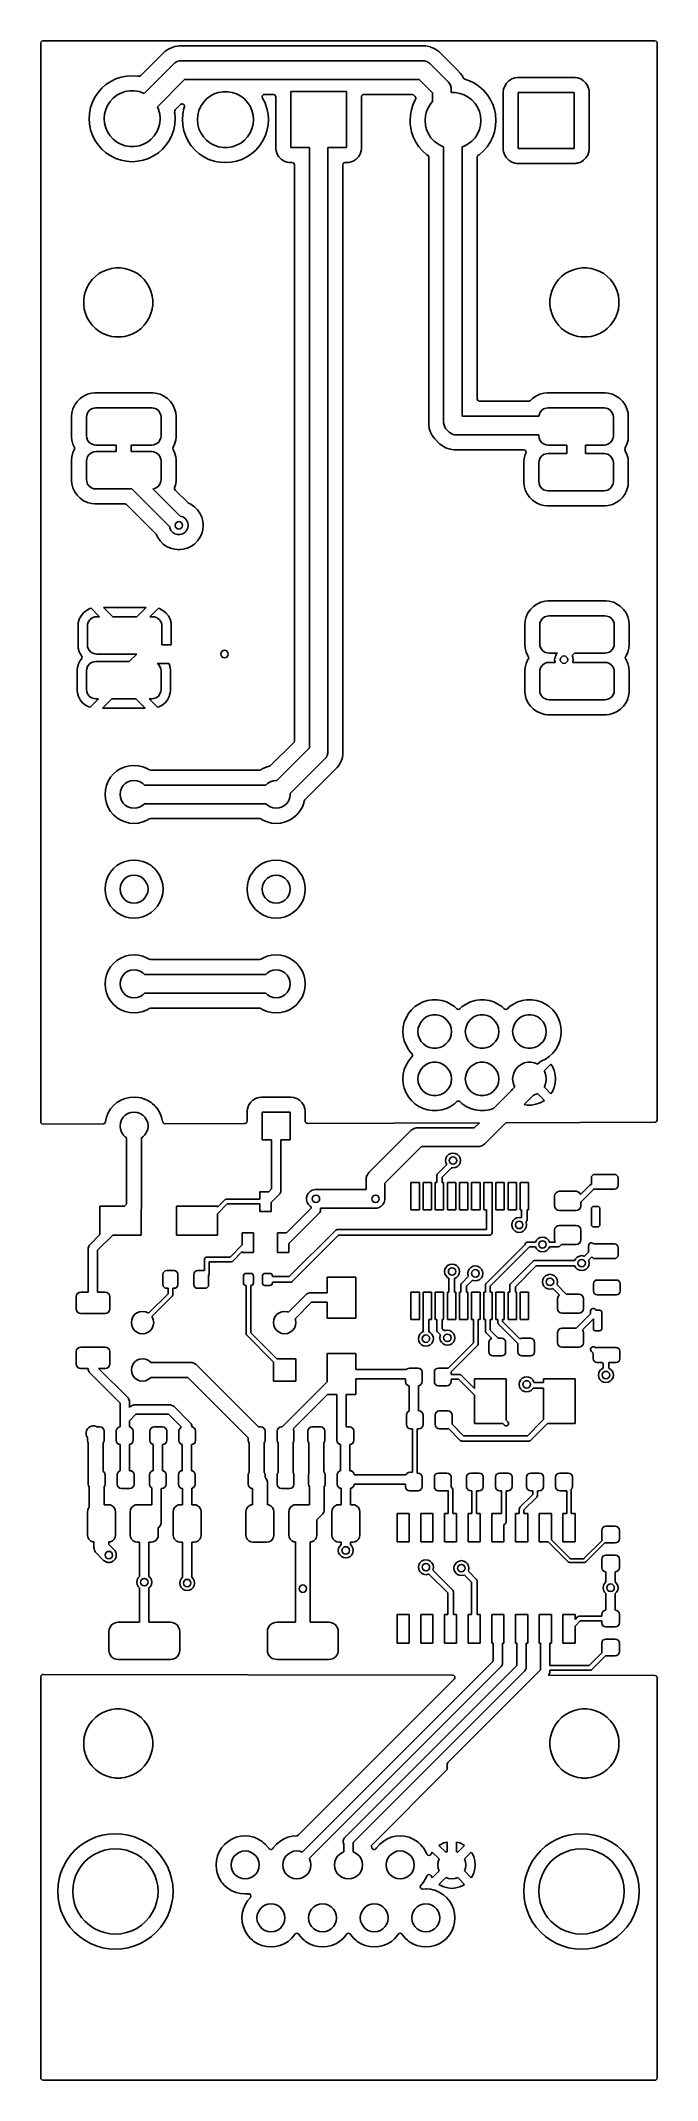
# Model space of a CAD drawing. Extents: x 4.9 to 6.2, y -5.56 to -1.26.
import ezdxf

# ---------------------------------------------------------------- set-up
doc = ezdxf.new("R2010")
doc.units = 0
doc.header["$MEASUREMENT"] = 0
doc.layers.add('BLACK', color=7, linetype='CONTINUOUS')

msp = doc.modelspace()

# ---------------------------------------------------------------- linework, layer by layer
at = {"layer": 'BLACK', "linetype": 'CONTINUOUS'}
for p, q in [((4.9035, -1.2637), (4.9043, -1.2611)), ((4.9035, -1.4232), (4.9035, -1.2637)), ((4.9043, -1.2611), (4.9064, -1.2593)), ((4.9064, -1.2593), (4.9084, -1.2589)), ((4.9084, -1.2589), (6.1998, -1.2589)), ((5.1655, -1.2818), (5.1149, -1.3323)), ((5.172, -1.2771), (5.1655, -1.2818)), ((5.1756, -1.2752), (5.172, -1.2771)), ((5.1792, -1.2734), (5.1756, -1.2752)), ((5.1756, -1.2752), (5.1756, -1.2752)), ((5.1809, -1.2728), (5.1792, -1.2734)), ((5.183, -1.2722), (5.1809, -1.2728)), ((5.1868, -1.2709), (5.183, -1.2722)), ((5.183, -1.2722), (5.183, -1.2722)), ((5.1921, -1.2701), (5.1868, -1.2709)), ((5.1948, -1.2697), (5.1921, -1.2701)), ((5.2028, -1.2697), (5.1948, -1.2697)), ((5.7147, -1.2697), (5.2028, -1.2697)), ((5.7157, -1.2698), (5.7147, -1.2697)), ((5.7226, -1.2709), (5.7157, -1.2698)), ((5.7255, -1.2719), (5.7226, -1.2709)), ((5.7265, -1.2722), (5.7255, -1.2719)), ((5.7284, -1.2728), (5.7265, -1.2722)), ((5.7303, -1.2734), (5.7284, -1.2728)), ((5.7339, -1.2752), (5.7303, -1.2734)), ((5.7375, -1.2771), (5.7339, -1.2752)), ((5.7339, -1.2752), (5.7339, -1.2752)), ((5.744, -1.2818), (5.7375, -1.2771)), ((5.7832, -1.3211), (5.744, -1.2818)), ((5.744, -1.2818), (5.744, -1.2818)), ((5.744, -1.2818), (5.744, -1.2818)), ((6.1998, -1.2589), (6.2025, -1.2596)), ((6.2025, -1.2596), (6.2043, -1.2617)), ((6.2043, -1.2617), (6.2047, -1.2637)), ((6.2047, -1.2637), (6.2047, -3.5365)), ((5.0846, -1.3332), (5.073, -1.3356)), ((5.0965, -1.3325), (5.0846, -1.3332)), ((5.0846, -1.3332), (5.0846, -1.3332)), ((5.0846, -1.3332), (5.0846, -1.3332)), ((5.1083, -1.3332), (5.0965, -1.3325)), ((5.1105, -1.3337), (5.1083, -1.3332)), ((5.1083, -1.3332), (5.1083, -1.3332)), ((5.1125, -1.3337), (5.1105, -1.3337)), ((5.1149, -1.3323), (5.1125, -1.3337)), ((5.1218, -1.37), (5.1849, -1.3069)), ((5.1849, -1.3069), (5.1868, -1.3052)), ((5.1868, -1.3052), (5.1913, -1.3027)), ((5.1868, -1.3052), (5.1868, -1.3052)), ((5.1913, -1.3027), (5.1962, -1.3013)), ((5.1962, -1.3013), (5.1962, -1.3013)), ((5.1962, -1.3013), (5.1988, -1.3012)), ((5.1988, -1.3012), (5.7106, -1.3012)), ((5.7106, -1.3012), (5.7132, -1.3013)), ((5.7132, -1.3013), (5.7132, -1.3013)), ((5.7132, -1.3013), (5.7182, -1.3027)), ((5.7182, -1.3027), (5.7226, -1.3052)), ((5.7226, -1.3052), (5.7226, -1.3052)), ((5.7226, -1.3052), (5.7245, -1.3069)), ((5.7245, -1.3069), (5.7639, -1.3463)), ((5.7834, -1.3212), (5.7832, -1.3211)), ((5.7832, -1.3211), (5.7832, -1.3211)), ((5.7891, -1.3269), (5.7834, -1.3212)), ((5.7834, -1.3212), (5.7834, -1.3212)), ((5.7934, -1.3329), (5.7891, -1.3269)), ((5.7937, -1.3332), (5.7934, -1.3329)), ((5.7934, -1.3329), (5.7934, -1.3329)), ((5.7938, -1.3334), (5.7937, -1.3332)), ((5.7959, -1.3376), (5.7938, -1.3334)), ((5.0244, -1.368), (5.0179, -1.3778)), ((5.0323, -1.359), (5.0244, -1.368)), ((5.0412, -1.3512), (5.0323, -1.359)), ((5.0511, -1.3446), (5.0412, -1.3512)), ((5.0617, -1.3394), (5.0511, -1.3446)), ((5.0511, -1.3446), (5.0511, -1.3446)), ((5.0565, -1.3798), (5.0642, -1.3738)), ((5.073, -1.3356), (5.0617, -1.3394)), ((5.0617, -1.3394), (5.0617, -1.3394)), ((5.0642, -1.3738), (5.0727, -1.3691)), ((5.0727, -1.3691), (5.082, -1.366)), ((5.073, -1.3356), (5.073, -1.3356)), ((5.082, -1.366), (5.0916, -1.3644)), ((5.0916, -1.3644), (5.1013, -1.3644)), ((5.1013, -1.3644), (5.111, -1.366)), ((5.111, -1.366), (5.1202, -1.3691)), ((5.1202, -1.3691), (5.1218, -1.37)), ((5.207, -1.3406), (5.1496, -1.3979)), ((5.7025, -1.3406), (5.207, -1.3406)), ((5.2533, -1.3817), (5.261, -1.3758)), ((5.261, -1.3758), (5.2696, -1.3711)), ((5.2696, -1.3711), (5.2788, -1.3679)), ((5.2788, -1.3679), (5.2884, -1.3663)), ((5.2884, -1.3663), (5.2982, -1.3663)), ((5.2982, -1.3663), (5.3078, -1.3679)), ((5.3078, -1.3679), (5.317, -1.3711)), ((5.317, -1.3711), (5.3256, -1.3758)), ((5.3256, -1.3758), (5.3333, -1.3817)), ((5.371, -1.377), (5.3717, -1.3744)), ((5.3718, -1.3797), (5.371, -1.377)), ((5.3717, -1.3744), (5.3738, -1.3725)), ((5.3738, -1.3725), (5.3759, -1.3721)), ((5.3759, -1.3721), (5.3947, -1.3721)), ((5.3947, -1.3721), (5.3973, -1.3728)), ((5.3973, -1.3728), (5.3991, -1.3749)), ((5.3991, -1.3749), (5.3996, -1.3769)), ((5.3996, -1.3769), (5.3996, -1.486)), ((5.4311, -1.4843), (5.4311, -1.3661)), ((5.4311, -1.3661), (5.5492, -1.3661)), ((5.5492, -1.3661), (5.5492, -1.4843)), ((5.5807, -1.3769), (5.5815, -1.3743)), ((5.5807, -1.486), (5.5807, -1.3769)), ((5.5815, -1.3743), (5.5836, -1.3725)), ((5.5836, -1.3725), (5.5856, -1.3721)), ((5.5856, -1.3721), (5.6874, -1.3721)), ((5.6874, -1.3721), (5.69, -1.3728)), ((5.69, -1.3728), (5.6909, -1.3735)), ((5.6909, -1.3735), (5.6939, -1.3765)), ((5.6939, -1.3765), (5.6952, -1.379)), ((5.7303, -1.3684), (5.7025, -1.3406)), ((5.7303, -1.3873), (5.7303, -1.3684)), ((5.7639, -1.3463), (5.7656, -1.3483)), ((5.7656, -1.3483), (5.7656, -1.3483)), ((5.7656, -1.3483), (5.7682, -1.3527)), ((5.7682, -1.3527), (5.7682, -1.3527)), ((5.7682, -1.3527), (5.7695, -1.3577)), ((5.7695, -1.3577), (5.7695, -1.3577)), ((5.7695, -1.3577), (5.7697, -1.3602)), ((5.7697, -1.3602), (5.7697, -1.3683)), ((5.7697, -1.3683), (5.7785, -1.3683)), ((5.7785, -1.3683), (5.7881, -1.3699)), ((5.7881, -1.3699), (5.7973, -1.3731)), ((5.7965, -1.3385), (5.7959, -1.3376)), ((5.7987, -1.34), (5.7965, -1.3385)), ((5.7973, -1.3731), (5.8059, -1.3777)), ((5.8084, -1.3433), (5.7987, -1.34)), ((5.819, -1.3486), (5.8084, -1.3433)), ((5.8084, -1.3433), (5.8084, -1.3433)), ((5.8289, -1.3552), (5.819, -1.3486)), ((5.819, -1.3486), (5.819, -1.3486)), ((5.8378, -1.363), (5.8289, -1.3552)), ((5.8407, -1.3663), (5.8378, -1.363)), ((5.8456, -1.3719), (5.8407, -1.3663)), ((5.8522, -1.3818), (5.8456, -1.3719)), ((5.8805, -1.3611), (5.8799, -1.3663)), ((5.8799, -1.3663), (5.8799, -1.488)), ((5.8828, -1.3543), (5.8805, -1.3611)), ((5.8805, -1.3611), (5.8805, -1.3611)), ((5.8866, -1.3483), (5.8828, -1.3543)), ((5.8916, -1.3433), (5.8866, -1.3483)), ((5.8977, -1.3395), (5.8916, -1.3433)), ((5.9044, -1.3372), (5.8977, -1.3395)), ((5.9096, -1.3366), (5.9044, -1.3372)), ((5.9044, -1.3372), (5.9044, -1.3372)), ((6.0313, -1.3366), (5.9096, -1.3366)), ((5.9096, -1.3366), (5.9096, -1.3366)), ((5.9114, -1.4862), (5.9114, -1.3681)), ((5.9114, -1.3681), (6.0295, -1.3681)), ((6.0295, -1.3681), (6.0295, -1.4862)), ((6.0366, -1.3372), (6.0313, -1.3366)), ((6.0313, -1.3366), (6.0313, -1.3366)), ((6.0433, -1.3395), (6.0366, -1.3372)), ((6.0366, -1.3372), (6.0366, -1.3372)), ((6.0493, -1.3433), (6.0433, -1.3395)), ((6.0543, -1.3483), (6.0493, -1.3433)), ((6.0493, -1.3433), (6.0493, -1.3433)), ((6.0581, -1.3543), (6.0543, -1.3483)), ((6.0584, -1.3552), (6.0581, -1.3543)), ((6.0604, -1.3611), (6.0584, -1.3552)), ((6.0608, -1.3646), (6.0604, -1.3611)), ((6.0604, -1.3611), (6.0604, -1.3611)), ((6.061, -1.3663), (6.0608, -1.3646)), ((6.061, -1.488), (6.061, -1.3663)), ((5.0062, -1.4153), (5.0057, -1.4232)), ((5.0065, -1.4114), (5.0062, -1.4153)), ((5.0088, -1.3997), (5.0065, -1.4114)), ((5.0065, -1.4114), (5.0065, -1.4114)), ((5.0065, -1.4114), (5.0065, -1.4114)), ((5.0126, -1.3885), (5.0088, -1.3997)), ((5.0088, -1.3997), (5.0088, -1.3997)), ((5.0179, -1.3778), (5.0126, -1.3885)), ((5.0126, -1.3885), (5.0126, -1.3885)), ((5.0179, -1.3778), (5.0179, -1.3778)), ((5.0374, -1.4232), (5.0382, -1.4135)), ((5.0382, -1.4135), (5.0406, -1.4041)), ((5.0406, -1.4041), (5.0445, -1.3951)), ((5.0445, -1.3951), (5.0499, -1.387)), ((5.0499, -1.387), (5.0565, -1.3798)), ((5.1496, -1.3979), (5.1523, -1.4041)), ((5.1523, -1.4041), (5.1547, -1.4135)), ((5.1547, -1.4135), (5.1555, -1.4232)), ((5.186, -1.4092), (5.1862, -1.4064)), ((5.1864, -1.4114), (5.186, -1.4092)), ((5.1862, -1.4064), (5.1873, -1.4048)), ((5.1872, -1.4232), (5.1864, -1.4114)), ((5.1873, -1.4048), (5.1987, -1.3934)), ((5.1987, -1.3934), (5.2011, -1.3921)), ((5.2011, -1.3921), (5.2038, -1.3923)), ((5.2033, -1.4133), (5.2025, -1.4252)), ((5.2056, -1.4017), (5.2033, -1.4133)), ((5.2033, -1.4133), (5.2033, -1.4133)), ((5.2038, -1.3923), (5.206, -1.394)), ((5.2067, -1.3985), (5.2056, -1.4017)), ((5.2056, -1.4017), (5.2056, -1.4017)), ((5.206, -1.394), (5.207, -1.3965)), ((5.207, -1.3965), (5.2067, -1.3985)), ((5.2343, -1.4252), (5.2351, -1.4155)), ((5.2351, -1.4155), (5.2375, -1.406)), ((5.2375, -1.406), (5.2414, -1.3971)), ((5.2414, -1.3971), (5.2467, -1.3889)), ((5.2467, -1.3889), (5.2533, -1.3817)), ((5.3333, -1.3817), (5.3399, -1.3889)), ((5.3399, -1.3889), (5.3452, -1.3971)), ((5.3452, -1.3971), (5.3492, -1.406)), ((5.3492, -1.406), (5.3516, -1.4155)), ((5.3516, -1.4155), (5.3524, -1.4252)), ((5.3719, -1.3798), (5.3718, -1.3797)), ((5.3762, -1.3885), (5.3719, -1.3798)), ((5.3772, -1.3905), (5.3762, -1.3885)), ((5.381, -1.4017), (5.3772, -1.3905)), ((5.3814, -1.4037), (5.381, -1.4017)), ((5.3829, -1.4114), (5.3814, -1.4037)), ((5.3833, -1.4133), (5.3829, -1.4114)), ((5.3841, -1.4252), (5.3833, -1.4133)), ((5.6836, -1.4153), (5.6829, -1.4272)), ((5.6859, -1.4037), (5.6836, -1.4153)), ((5.6836, -1.4153), (5.6836, -1.4153)), ((5.6836, -1.4153), (5.6836, -1.4153)), ((5.6898, -1.3924), (5.6859, -1.4037)), ((5.6859, -1.4037), (5.6859, -1.4037)), ((5.6948, -1.3822), (5.6898, -1.3924)), ((5.6898, -1.3924), (5.6898, -1.3924)), ((5.695, -1.3817), (5.6948, -1.3822)), ((5.6952, -1.379), (5.695, -1.3817)), ((5.7146, -1.4272), (5.7154, -1.4174)), ((5.7154, -1.4174), (5.7178, -1.408)), ((5.7178, -1.408), (5.7217, -1.3991)), ((5.7217, -1.3991), (5.727, -1.3909)), ((5.727, -1.3909), (5.7303, -1.3873)), ((5.8059, -1.3777), (5.8136, -1.3837)), ((5.8136, -1.3837), (5.8202, -1.3909)), ((5.8202, -1.3909), (5.8256, -1.3991)), ((5.8256, -1.3991), (5.8295, -1.408)), ((5.8295, -1.408), (5.8319, -1.4174)), ((5.8319, -1.4174), (5.8327, -1.4272)), ((5.8573, -1.3921), (5.8522, -1.3818)), ((5.8522, -1.3818), (5.8522, -1.3818)), ((5.8575, -1.3924), (5.8573, -1.3921)), ((5.8613, -1.4037), (5.8575, -1.3924)), ((5.8618, -1.4064), (5.8613, -1.4037)), ((5.8632, -1.4133), (5.8618, -1.4064)), ((5.8636, -1.4153), (5.8632, -1.4133)), ((5.8644, -1.4272), (5.8636, -1.4153)), ((4.9035, -1.8062), (4.9035, -1.4232)), ((5.0057, -1.4232), (5.0065, -1.4351)), ((5.0065, -1.4351), (5.0065, -1.4351)), ((5.0065, -1.4351), (5.0088, -1.4467)), ((5.0088, -1.4467), (5.0088, -1.4467)), ((5.0088, -1.4467), (5.0126, -1.458)), ((5.0126, -1.458), (5.0126, -1.458)), ((5.0126, -1.458), (5.0179, -1.4686)), ((5.0382, -1.4329), (5.0374, -1.4232)), ((5.0406, -1.4424), (5.0382, -1.4329)), ((5.0445, -1.4513), (5.0406, -1.4424)), ((5.0499, -1.4595), (5.0445, -1.4513)), ((5.0565, -1.4667), (5.0499, -1.4595)), ((5.1431, -1.4595), (5.1365, -1.4667)), ((5.1484, -1.4513), (5.1431, -1.4595)), ((5.1523, -1.4424), (5.1484, -1.4513)), ((5.1547, -1.4329), (5.1523, -1.4424)), ((5.1555, -1.4232), (5.1547, -1.4329)), ((5.1751, -1.4686), (5.1803, -1.458)), ((5.1803, -1.458), (5.1841, -1.4467)), ((5.1841, -1.4467), (5.1864, -1.4351)), ((5.1864, -1.4351), (5.1872, -1.4232)), ((5.2025, -1.4252), (5.2033, -1.437)), ((5.2033, -1.437), (5.2033, -1.437)), ((5.2033, -1.437), (5.2056, -1.4487)), ((5.2056, -1.4487), (5.2056, -1.4487)), ((5.2056, -1.4487), (5.2095, -1.4599)), ((5.2095, -1.4599), (5.2095, -1.4599)), ((5.2095, -1.4599), (5.2147, -1.4706)), ((5.2351, -1.4349), (5.2343, -1.4252)), ((5.2375, -1.4444), (5.2351, -1.4349)), ((5.2414, -1.4533), (5.2375, -1.4444)), ((5.2467, -1.4615), (5.2414, -1.4533)), ((5.2533, -1.4686), (5.2467, -1.4615)), ((5.3399, -1.4615), (5.3333, -1.4686)), ((5.3452, -1.4533), (5.3399, -1.4615)), ((5.3492, -1.4444), (5.3452, -1.4533)), ((5.3516, -1.4349), (5.3492, -1.4444)), ((5.3524, -1.4252), (5.3516, -1.4349)), ((5.3719, -1.4706), (5.3772, -1.4599)), ((5.3772, -1.4599), (5.381, -1.4487)), ((5.381, -1.4487), (5.3833, -1.437)), ((5.3833, -1.437), (5.3841, -1.4252)), ((5.6829, -1.4272), (5.6834, -1.4351)), ((5.6834, -1.4351), (5.6836, -1.439)), ((5.6836, -1.439), (5.6836, -1.439)), ((5.6836, -1.439), (5.6859, -1.4507)), ((5.6859, -1.4507), (5.6859, -1.4507)), ((5.6859, -1.4507), (5.6898, -1.4619)), ((5.6898, -1.4619), (5.6898, -1.4619)), ((5.6898, -1.4619), (5.695, -1.4725)), ((5.7154, -1.4369), (5.7146, -1.4272)), ((5.7178, -1.4463), (5.7154, -1.4369)), ((5.7217, -1.4553), (5.7178, -1.4463)), ((5.727, -1.4634), (5.7217, -1.4553)), ((5.8256, -1.4553), (5.8202, -1.4634)), ((5.8295, -1.4463), (5.8256, -1.4553)), ((5.8319, -1.4369), (5.8295, -1.4463)), ((5.8327, -1.4272), (5.8319, -1.4369)), ((5.8522, -1.4725), (5.8575, -1.4619)), ((5.8575, -1.4619), (5.8613, -1.4507)), ((5.8613, -1.4507), (5.8636, -1.439)), ((5.8636, -1.439), (5.8644, -1.4272)), ((5.0179, -1.4686), (5.0179, -1.4686)), ((5.0179, -1.4686), (5.0244, -1.4785)), ((5.0244, -1.4785), (5.0323, -1.4874)), ((5.0323, -1.4874), (5.0412, -1.4952)), ((5.0412, -1.4952), (5.0511, -1.5018)), ((5.0511, -1.5018), (5.0511, -1.5018)), ((5.0511, -1.5018), (5.0617, -1.5071)), ((5.0642, -1.4727), (5.0565, -1.4667)), ((5.0727, -1.4773), (5.0642, -1.4727)), ((5.082, -1.4805), (5.0727, -1.4773)), ((5.0916, -1.4821), (5.082, -1.4805)), ((5.1013, -1.4821), (5.0916, -1.4821)), ((5.111, -1.4805), (5.1013, -1.4821)), ((5.1202, -1.4773), (5.111, -1.4805)), ((5.1288, -1.4727), (5.1202, -1.4773)), ((5.1365, -1.4667), (5.1288, -1.4727)), ((5.1312, -1.5071), (5.1418, -1.5018)), ((5.1418, -1.5018), (5.1517, -1.4952)), ((5.1517, -1.4952), (5.1606, -1.4874)), ((5.1606, -1.4874), (5.1685, -1.4785)), ((5.1685, -1.4785), (5.1751, -1.4686)), ((5.2147, -1.4706), (5.2147, -1.4706)), ((5.2147, -1.4706), (5.2213, -1.4805)), ((5.2213, -1.4805), (5.2291, -1.4894)), ((5.2291, -1.4894), (5.2381, -1.4972)), ((5.2381, -1.4972), (5.2479, -1.5038)), ((5.2479, -1.5038), (5.2479, -1.5038)), ((5.2479, -1.5038), (5.2586, -1.5091)), ((5.261, -1.4746), (5.2533, -1.4686)), ((5.2696, -1.4793), (5.261, -1.4746)), ((5.2788, -1.4824), (5.2696, -1.4793)), ((5.2884, -1.4841), (5.2788, -1.4824)), ((5.2982, -1.4841), (5.2884, -1.4841)), ((5.3078, -1.4824), (5.2982, -1.4841)), ((5.317, -1.4793), (5.3078, -1.4824)), ((5.3256, -1.4746), (5.317, -1.4793)), ((5.3333, -1.4686), (5.3256, -1.4746)), ((5.328, -1.5091), (5.3387, -1.5038)), ((5.3387, -1.5038), (5.3486, -1.4972)), ((5.3486, -1.4972), (5.3575, -1.4894)), ((5.3575, -1.4894), (5.3653, -1.4805)), ((5.3653, -1.4805), (5.3719, -1.4706)), ((5.3996, -1.486), (5.4002, -1.4913)), ((5.4002, -1.4913), (5.4002, -1.4913)), ((5.4002, -1.4913), (5.4025, -1.498)), ((5.4025, -1.498), (5.4049, -1.5018)), ((5.4049, -1.5018), (5.4063, -1.504)), ((5.4063, -1.504), (5.4113, -1.509)), ((5.4705, -1.4843), (5.4311, -1.4843)), ((5.4705, -2.7513), (5.4705, -1.4843)), ((5.5492, -1.4843), (5.5098, -1.4843)), ((5.5098, -1.4843), (5.5098, -2.7594)), ((5.569, -1.509), (5.574, -1.504)), ((5.574, -1.504), (5.5778, -1.498)), ((5.5778, -1.498), (5.5801, -1.4913)), ((5.5801, -1.4913), (5.5807, -1.486)), ((5.695, -1.4725), (5.695, -1.4725)), ((5.695, -1.4725), (5.7016, -1.4824)), ((5.7016, -1.4824), (5.7094, -1.4913)), ((5.7094, -1.4913), (5.7184, -1.4992)), ((5.7184, -1.4992), (5.7184, -1.4992)), ((5.7184, -1.4992), (5.7184, -1.4992)), ((5.7184, -1.4992), (5.7203, -1.5004)), ((5.7203, -1.5004), (5.722, -1.5025)), ((5.722, -1.5025), (5.7224, -1.5045)), ((5.7224, -1.5045), (5.7224, -2.069)), ((5.7336, -1.4706), (5.727, -1.4634)), ((5.7413, -1.4766), (5.7336, -1.4706)), ((5.7499, -1.4812), (5.7413, -1.4766)), ((5.7539, -1.4826), (5.7499, -1.4812)), ((5.7539, -2.065), (5.7539, -1.4826)), ((5.7973, -1.4812), (5.7933, -1.4826)), ((5.7933, -1.4826), (5.7933, -2.0512)), ((5.8059, -1.4766), (5.7973, -1.4812)), ((5.8136, -1.4706), (5.8059, -1.4766)), ((5.8202, -1.4634), (5.8136, -1.4706)), ((5.8248, -1.5045), (5.8256, -1.5019)), ((5.8248, -1.8062), (5.8248, -1.5045)), ((5.8256, -1.5019), (5.827, -1.5004)), ((5.827, -1.5004), (5.8289, -1.4992)), ((5.8289, -1.4992), (5.8378, -1.4913)), ((5.8378, -1.4913), (5.8456, -1.4824)), ((5.8456, -1.4824), (5.8522, -1.4725)), ((5.8799, -1.488), (5.8805, -1.4933)), ((5.8805, -1.4933), (5.8805, -1.4933)), ((5.8805, -1.4933), (5.8828, -1.5)), ((5.8828, -1.5), (5.8852, -1.5038)), ((5.8852, -1.5038), (5.8866, -1.506)), ((5.8866, -1.506), (5.8916, -1.511)), ((6.0295, -1.4862), (5.9114, -1.4862)), ((6.0493, -1.511), (6.0543, -1.506)), ((6.0543, -1.506), (6.0581, -1.5)), ((6.0581, -1.5), (6.0604, -1.4933)), ((6.0604, -1.4933), (6.061, -1.488)), ((5.0617, -1.5071), (5.0617, -1.5071)), ((5.0617, -1.5071), (5.0617, -1.5071)), ((5.0617, -1.5071), (5.073, -1.5109)), ((5.073, -1.5109), (5.0808, -1.5125)), ((5.0808, -1.5125), (5.0846, -1.5132)), ((5.0846, -1.5132), (5.0846, -1.5132)), ((5.0846, -1.5132), (5.0846, -1.5132)), ((5.0846, -1.5132), (5.0965, -1.514)), ((5.0965, -1.514), (5.1083, -1.5132)), ((5.1083, -1.5132), (5.1199, -1.5109)), ((5.1199, -1.5109), (5.1312, -1.5071)), ((5.2586, -1.5091), (5.2586, -1.5091)), ((5.2586, -1.5091), (5.2586, -1.5091)), ((5.2586, -1.5091), (5.2698, -1.5129)), ((5.2698, -1.5129), (5.2755, -1.514)), ((5.2755, -1.514), (5.2815, -1.5152)), ((5.2815, -1.5152), (5.2815, -1.5152)), ((5.2815, -1.5152), (5.2815, -1.5152)), ((5.2815, -1.5152), (5.2933, -1.516)), ((5.2933, -1.516), (5.3052, -1.5152)), ((5.3052, -1.5152), (5.3168, -1.5129)), ((5.3168, -1.5129), (5.328, -1.5091)), ((5.4113, -1.509), (5.4173, -1.5128)), ((5.4173, -1.5128), (5.423, -1.5148)), ((5.423, -1.5148), (5.424, -1.5152)), ((5.424, -1.5152), (5.424, -1.5152)), ((5.424, -1.5152), (5.4276, -1.5156)), ((5.4276, -1.5156), (5.4293, -1.5158)), ((5.4293, -1.5158), (5.4293, -1.5158)), ((5.4293, -1.5158), (5.4293, -1.5158)), ((5.4293, -1.5158), (5.4341, -1.5158)), ((5.4341, -1.5158), (5.4367, -1.5165)), ((5.4367, -1.5165), (5.4385, -1.5186)), ((5.4385, -1.5186), (5.439, -1.5206)), ((5.439, -1.5206), (5.439, -2.7362)), ((5.5414, -1.5206), (5.5421, -1.518)), ((5.5414, -2.4899), (5.5414, -1.5206)), ((5.5421, -1.518), (5.5442, -1.5162)), ((5.5442, -1.5162), (5.5462, -1.5158)), ((5.5462, -1.5158), (5.551, -1.5158)), ((5.551, -1.5158), (5.5536, -1.5155)), ((5.551, -1.5158), (5.551, -1.5158)), ((5.5536, -1.5155), (5.5563, -1.5152)), ((5.5563, -1.5152), (5.563, -1.5128)), ((5.5563, -1.5152), (5.5563, -1.5152)), ((5.5563, -1.5152), (5.5563, -1.5152)), ((5.563, -1.5128), (5.569, -1.509)), ((5.8916, -1.511), (5.8977, -1.5148)), ((5.8977, -1.5148), (5.9044, -1.5171)), ((5.9044, -1.5171), (5.9044, -1.5171)), ((5.9044, -1.5171), (5.9079, -1.5175)), ((5.9079, -1.5175), (5.9096, -1.5177)), ((5.9096, -1.5177), (5.9096, -1.5177)), ((5.9096, -1.5177), (5.9096, -1.5177)), ((5.9096, -1.5177), (6.0313, -1.5177)), ((6.0313, -1.5177), (6.0339, -1.5174)), ((6.0313, -1.5177), (6.0313, -1.5177)), ((6.0339, -1.5174), (6.0366, -1.5171)), ((6.0366, -1.5171), (6.0433, -1.5148)), ((6.0366, -1.5171), (6.0366, -1.5171)), ((6.0366, -1.5171), (6.0366, -1.5171)), ((6.0433, -1.5148), (6.0493, -1.511)), ((5.012, -1.7629), (5.0062, -1.7705)), ((5.0188, -1.7561), (5.012, -1.7629)), ((5.012, -1.7629), (5.012, -1.7629)), ((5.0264, -1.7503), (5.0188, -1.7561)), ((5.0188, -1.7561), (5.0188, -1.7561)), ((5.0346, -1.7455), (5.0264, -1.7503)), ((5.0435, -1.7419), (5.0346, -1.7455)), ((5.0346, -1.7455), (5.0346, -1.7455)), ((5.0527, -1.7394), (5.0435, -1.7419)), ((5.0622, -1.7382), (5.0527, -1.7394)), ((5.0717, -1.7382), (5.0622, -1.7382)), ((5.0622, -1.7382), (5.0622, -1.7382)), ((5.0812, -1.7394), (5.0717, -1.7382)), ((5.0717, -1.7382), (5.0717, -1.7382)), ((5.0904, -1.7419), (5.0812, -1.7394)), ((5.0992, -1.7455), (5.0904, -1.7419)), ((5.1075, -1.7503), (5.0992, -1.7455)), ((5.0992, -1.7455), (5.0992, -1.7455)), ((5.1151, -1.7561), (5.1075, -1.7503)), ((5.1075, -1.7503), (5.1075, -1.7503)), ((5.1075, -1.7503), (5.1075, -1.7503)), ((5.1218, -1.7629), (5.1151, -1.7561)), ((5.1151, -1.7561), (5.1151, -1.7561)), ((5.1276, -1.7705), (5.1218, -1.7629)), ((5.1218, -1.7629), (5.1218, -1.7629)), ((5.9963, -1.7629), (5.9905, -1.7705)), ((6.003, -1.7561), (5.9963, -1.7629)), ((5.9963, -1.7629), (5.9963, -1.7629)), ((6.0106, -1.7503), (6.003, -1.7561)), ((6.003, -1.7561), (6.003, -1.7561)), ((6.0189, -1.7455), (6.0106, -1.7503)), ((6.0277, -1.7419), (6.0189, -1.7455)), ((6.0189, -1.7455), (6.0189, -1.7455)), ((6.0369, -1.7394), (6.0277, -1.7419)), ((6.0464, -1.7382), (6.0369, -1.7394)), ((6.056, -1.7382), (6.0464, -1.7382)), ((6.0464, -1.7382), (6.0464, -1.7382)), ((6.0654, -1.7394), (6.056, -1.7382)), ((6.056, -1.7382), (6.056, -1.7382)), ((6.0746, -1.7419), (6.0654, -1.7394)), ((6.0835, -1.7455), (6.0746, -1.7419)), ((6.0917, -1.7503), (6.0835, -1.7455)), ((6.0835, -1.7455), (6.0835, -1.7455)), ((6.0993, -1.7561), (6.0917, -1.7503)), ((6.0917, -1.7503), (6.0917, -1.7503)), ((6.0917, -1.7503), (6.0917, -1.7503)), ((6.1061, -1.7629), (6.0993, -1.7561)), ((6.0993, -1.7561), (6.0993, -1.7561)), ((6.1119, -1.7705), (6.1061, -1.7629)), ((6.1061, -1.7629), (6.1061, -1.7629)), ((4.9035, -2.0509), (4.9035, -1.8062)), ((4.9953, -1.7968), (4.9941, -1.8062)), ((4.9941, -1.8062), (4.9941, -1.8158)), ((4.9978, -1.7876), (4.9953, -1.7968)), ((5.0014, -1.7787), (4.9978, -1.7876)), ((5.0062, -1.7705), (5.0014, -1.7787)), ((5.0014, -1.7787), (5.0014, -1.7787)), ((5.1324, -1.7787), (5.1276, -1.7705)), ((5.1361, -1.7876), (5.1324, -1.7787)), ((5.1385, -1.7968), (5.1361, -1.7876)), ((5.1398, -1.8062), (5.1385, -1.7968)), ((5.1398, -1.8158), (5.1398, -1.8062)), ((5.8248, -2.0148), (5.8248, -1.8062)), ((5.9796, -1.7968), (5.9783, -1.8062)), ((5.9783, -1.8062), (5.9783, -1.8158)), ((5.982, -1.7876), (5.9796, -1.7968)), ((5.9857, -1.7787), (5.982, -1.7876)), ((5.9905, -1.7705), (5.9857, -1.7787)), ((5.9857, -1.7787), (5.9857, -1.7787)), ((6.1167, -1.7787), (6.1119, -1.7705)), ((6.1203, -1.7876), (6.1167, -1.7787)), ((6.1228, -1.7968), (6.1203, -1.7876)), ((6.124, -1.8062), (6.1228, -1.7968)), ((6.124, -1.8158), (6.124, -1.8062)), ((4.9941, -1.8158), (4.9953, -1.8253)), ((4.9953, -1.8253), (4.9978, -1.8345)), ((4.9978, -1.8345), (5.0014, -1.8433)), ((5.0014, -1.8433), (5.0014, -1.8433)), ((5.0014, -1.8433), (5.0062, -1.8516)), ((5.1276, -1.8516), (5.1324, -1.8433)), ((5.1324, -1.8433), (5.1361, -1.8345)), ((5.1361, -1.8345), (5.1385, -1.8253)), ((5.1385, -1.8253), (5.1398, -1.8158)), ((5.9783, -1.8158), (5.9796, -1.8253)), ((5.9796, -1.8253), (5.982, -1.8345)), ((5.982, -1.8345), (5.9857, -1.8433)), ((5.9857, -1.8433), (5.9857, -1.8433)), ((5.9857, -1.8433), (5.9905, -1.8516)), ((6.1119, -1.8516), (6.1167, -1.8433)), ((6.1167, -1.8433), (6.1203, -1.8345)), ((6.1203, -1.8345), (6.1228, -1.8253)), ((6.1228, -1.8253), (6.124, -1.8158)), ((5.0062, -1.8516), (5.0062, -1.8516)), ((5.0062, -1.8516), (5.0062, -1.8516)), ((5.0062, -1.8516), (5.012, -1.8592)), ((5.012, -1.8592), (5.012, -1.8592)), ((5.012, -1.8592), (5.0188, -1.8659)), ((5.0188, -1.8659), (5.0188, -1.8659)), ((5.0188, -1.8659), (5.0264, -1.8717)), ((5.0264, -1.8717), (5.0346, -1.8765)), ((5.0346, -1.8765), (5.0435, -1.8802)), ((5.0435, -1.8802), (5.0527, -1.8826)), ((5.0527, -1.8826), (5.0598, -1.8836)), ((5.0598, -1.8836), (5.0622, -1.8839)), ((5.0622, -1.8839), (5.0622, -1.8839)), ((5.0622, -1.8839), (5.0717, -1.8839)), ((5.0717, -1.8839), (5.0736, -1.8836)), ((5.0736, -1.8836), (5.0812, -1.8826)), ((5.0812, -1.8826), (5.0904, -1.8802)), ((5.0904, -1.8802), (5.0992, -1.8765)), ((5.0992, -1.8765), (5.1075, -1.8717)), ((5.1075, -1.8717), (5.1151, -1.8659)), ((5.1151, -1.8659), (5.1218, -1.8592)), ((5.1218, -1.8592), (5.1276, -1.8516)), ((5.9905, -1.8516), (5.9905, -1.8516)), ((5.9905, -1.8516), (5.9905, -1.8516)), ((5.9905, -1.8516), (5.9963, -1.8592)), ((5.9963, -1.8592), (5.9963, -1.8592)), ((5.9963, -1.8592), (6.003, -1.8659)), ((6.003, -1.8659), (6.003, -1.8659)), ((6.003, -1.8659), (6.0106, -1.8717)), ((6.0106, -1.8717), (6.0189, -1.8765)), ((6.0189, -1.8765), (6.0277, -1.8802)), ((6.0277, -1.8802), (6.0369, -1.8826)), ((6.0369, -1.8826), (6.044, -1.8836)), ((6.044, -1.8836), (6.0464, -1.8839)), ((6.0464, -1.8839), (6.0464, -1.8839)), ((6.0464, -1.8839), (6.056, -1.8839)), ((6.056, -1.8839), (6.0578, -1.8836)), ((6.0578, -1.8836), (6.0654, -1.8826)), ((6.0654, -1.8826), (6.0746, -1.8802)), ((6.0746, -1.8802), (6.0835, -1.8765)), ((6.0835, -1.8765), (6.0917, -1.8717)), ((6.0917, -1.8717), (6.0993, -1.8659)), ((6.0993, -1.8659), (6.1061, -1.8592)), ((6.1061, -1.8592), (6.1119, -1.8516)), ((4.9803, -2.0201), (4.9752, -2.0275)), ((4.9866, -2.0138), (4.9803, -2.0201)), ((4.994, -2.0086), (4.9866, -2.0138)), ((5.0021, -2.0049), (4.994, -2.0086)), ((4.994, -2.0086), (4.994, -2.0086)), ((5.0108, -2.0025), (5.0021, -2.0049)), ((5.0021, -2.0049), (5.0021, -2.0049)), ((5.0174, -2.0019), (5.0108, -2.0025)), ((5.0108, -2.0025), (5.0108, -2.0025)), ((5.14, -2.0019), (5.0174, -2.0019)), ((5.0174, -2.0019), (5.0174, -2.0019)), ((5.1467, -2.0025), (5.14, -2.0019)), ((5.14, -2.0019), (5.14, -2.0019)), ((5.1554, -2.0049), (5.1467, -2.0025)), ((5.1467, -2.0025), (5.1467, -2.0025)), ((5.1635, -2.0086), (5.1554, -2.0049)), ((5.1554, -2.0049), (5.1554, -2.0049)), ((5.1708, -2.0138), (5.1635, -2.0086)), ((5.1635, -2.0086), (5.1635, -2.0086)), ((5.1772, -2.0201), (5.1708, -2.0138)), ((5.1823, -2.0275), (5.1772, -2.0201)), ((5.1772, -2.0201), (5.1772, -2.0201)), ((5.8253, -2.0168), (5.8248, -2.0148)), ((5.8271, -2.0189), (5.8253, -2.0168)), ((5.8297, -2.0197), (5.8271, -2.0189)), ((5.9335, -2.0197), (5.8297, -2.0197)), ((5.9345, -2.0196), (5.9335, -2.0197)), ((5.9369, -2.0182), (5.9345, -2.0196)), ((5.9391, -2.016), (5.9369, -2.0182)), ((5.9414, -2.0138), (5.9391, -2.016)), ((5.9487, -2.0086), (5.9414, -2.0138)), ((5.9568, -2.0049), (5.9487, -2.0086)), ((5.9487, -2.0086), (5.9487, -2.0086)), ((5.9655, -2.0025), (5.9568, -2.0049)), ((5.9568, -2.0049), (5.9568, -2.0049)), ((5.9722, -2.0019), (5.9655, -2.0025)), ((5.9655, -2.0025), (5.9655, -2.0025)), ((6.0948, -2.0019), (5.9722, -2.0019)), ((5.9722, -2.0019), (5.9722, -2.0019)), ((6.1014, -2.0025), (6.0948, -2.0019)), ((6.0948, -2.0019), (6.0948, -2.0019)), ((6.1101, -2.0049), (6.1014, -2.0025)), ((6.1014, -2.0025), (6.1014, -2.0025)), ((6.1182, -2.0086), (6.1101, -2.0049)), ((6.1101, -2.0049), (6.1101, -2.0049)), ((6.1256, -2.0138), (6.1182, -2.0086)), ((6.1182, -2.0086), (6.1182, -2.0086)), ((6.1319, -2.0201), (6.1256, -2.0138)), ((6.137, -2.0275), (6.1319, -2.0201)), ((6.1319, -2.0201), (6.1319, -2.0201)), ((4.9035, -2.4547), (4.9035, -2.0509)), ((4.9691, -2.0442), (4.9685, -2.0509)), ((4.9685, -2.0509), (4.9685, -2.0948)), ((4.9714, -2.0356), (4.9691, -2.0442)), ((4.9691, -2.0442), (4.9691, -2.0442)), ((4.9752, -2.0275), (4.9714, -2.0356)), ((4.9714, -2.0356), (4.9714, -2.0356)), ((4.9752, -2.0275), (4.9752, -2.0275)), ((5, -2.0531), (5.0004, -2.049)), ((5, -2.0925), (5, -2.0531)), ((5.0004, -2.049), (5.0024, -2.0437)), ((5.0024, -2.0437), (5.0058, -2.0392)), ((5.0058, -2.0392), (5.0103, -2.0359)), ((5.0103, -2.0359), (5.0155, -2.0339)), ((5.0155, -2.0339), (5.0197, -2.0335)), ((5.0197, -2.0335), (5.1378, -2.0335)), ((5.1378, -2.0335), (5.142, -2.0339)), ((5.142, -2.0339), (5.1472, -2.0359)), ((5.1472, -2.0359), (5.1517, -2.0392)), ((5.1517, -2.0392), (5.1551, -2.0437)), ((5.1551, -2.0437), (5.157, -2.049)), ((5.157, -2.049), (5.1575, -2.0531)), ((5.1575, -2.0531), (5.1575, -2.0925)), ((5.1861, -2.0356), (5.1823, -2.0275)), ((5.1884, -2.0442), (5.1861, -2.0356)), ((5.189, -2.0509), (5.1884, -2.0442)), ((5.189, -2.0948), (5.189, -2.0509)), ((5.7541, -2.0675), (5.7539, -2.065)), ((5.7933, -2.0512), (5.9549, -2.0512)), ((5.9549, -2.0512), (5.9552, -2.049)), ((5.9552, -2.049), (5.9571, -2.0437)), ((5.9571, -2.0437), (5.9605, -2.0392)), ((5.9605, -2.0392), (5.965, -2.0359)), ((5.965, -2.0359), (5.9702, -2.0339)), ((5.9702, -2.0339), (5.9744, -2.0335)), ((5.9744, -2.0335), (6.0925, -2.0335)), ((6.0925, -2.0335), (6.0967, -2.0339)), ((6.0967, -2.0339), (6.102, -2.0359)), ((6.102, -2.0359), (6.1064, -2.0392)), ((6.1064, -2.0392), (6.1098, -2.0437)), ((6.1098, -2.0437), (6.1118, -2.049)), ((6.1118, -2.049), (6.1122, -2.0531)), ((6.1122, -2.0531), (6.1122, -2.0925)), ((6.1408, -2.0356), (6.137, -2.0275)), ((6.1431, -2.0442), (6.1408, -2.0356)), ((6.1437, -2.0509), (6.1431, -2.0442)), ((6.1437, -2.0948), (6.1437, -2.0509)), ((4.9685, -2.0948), (4.9691, -2.1014)), ((4.9691, -2.1014), (4.9691, -2.1014)), ((4.9691, -2.1014), (4.9714, -2.1101)), ((5.0004, -2.0967), (5, -2.0925)), ((5.0024, -2.102), (5.0004, -2.0967)), ((5.0058, -2.1064), (5.0024, -2.102)), ((5.0103, -2.1098), (5.0058, -2.1064)), ((5.1517, -2.1064), (5.1472, -2.1098)), ((5.1551, -2.102), (5.1517, -2.1064)), ((5.157, -2.0967), (5.1551, -2.102)), ((5.1575, -2.0925), (5.157, -2.0967)), ((5.1861, -2.1101), (5.1884, -2.1014)), ((5.1884, -2.1014), (5.189, -2.0948)), ((5.7224, -2.069), (5.7237, -2.077)), ((5.7237, -2.077), (5.7237, -2.077)), ((5.7237, -2.077), (5.7262, -2.0846)), ((5.7262, -2.0846), (5.7262, -2.0846)), ((5.7262, -2.0846), (5.7263, -2.0848)), ((5.7263, -2.0848), (5.7298, -2.0918)), ((5.7298, -2.0918), (5.7346, -2.0983)), ((5.7346, -2.0983), (5.7462, -2.1099)), ((5.7554, -2.0725), (5.7541, -2.0675)), ((5.7541, -2.0675), (5.7541, -2.0675)), ((5.758, -2.0769), (5.7554, -2.0725)), ((5.7597, -2.0789), (5.758, -2.0769)), ((5.758, -2.0769), (5.758, -2.0769)), ((5.7656, -2.0848), (5.7597, -2.0789)), ((5.7675, -2.0865), (5.7656, -2.0848)), ((5.771, -2.0885), (5.7675, -2.0865)), ((5.7675, -2.0865), (5.7675, -2.0865)), ((5.772, -2.0891), (5.771, -2.0885)), ((5.777, -2.0904), (5.772, -2.0891)), ((5.7795, -2.0906), (5.777, -2.0904)), ((5.777, -2.0904), (5.777, -2.0904)), ((5.9547, -2.0906), (5.7795, -2.0906)), ((5.9547, -2.0925), (5.9547, -2.0906)), ((5.9552, -2.0967), (5.9547, -2.0925)), ((5.9571, -2.102), (5.9552, -2.0967)), ((5.9605, -2.1064), (5.9571, -2.102)), ((5.965, -2.1098), (5.9605, -2.1064)), ((6.1064, -2.1064), (6.102, -2.1098)), ((6.1098, -2.102), (6.1064, -2.1064)), ((6.1118, -2.0967), (6.1098, -2.102)), ((6.1122, -2.0925), (6.1118, -2.0967)), ((6.1408, -2.1101), (6.1431, -2.1014)), ((6.1431, -2.1014), (6.1437, -2.0948)), ((4.9691, -2.1367), (4.9685, -2.1434)), ((4.9685, -2.1434), (4.9685, -2.1873)), ((4.9714, -2.1281), (4.9691, -2.1367)), ((4.9691, -2.1367), (4.9691, -2.1367)), ((4.9714, -2.1101), (4.9714, -2.1101)), ((4.9714, -2.1101), (4.9714, -2.1101)), ((4.9714, -2.1101), (4.9735, -2.1147)), ((4.9734, -2.1237), (4.9714, -2.1281)), ((4.9714, -2.1281), (4.9714, -2.1281)), ((4.9746, -2.1212), (4.9734, -2.1237)), ((4.9735, -2.1147), (4.9746, -2.117)), ((4.9746, -2.117), (4.975, -2.1198)), ((4.975, -2.1198), (4.9746, -2.1212)), ((5, -2.1457), (5.0004, -2.1415)), ((5, -2.185), (5, -2.1457)), ((5.0004, -2.1415), (5.0024, -2.1362)), ((5.0024, -2.1362), (5.0058, -2.1317)), ((5.0058, -2.1317), (5.0103, -2.1284)), ((5.0155, -2.1118), (5.0103, -2.1098)), ((5.0103, -2.1284), (5.0155, -2.1264)), ((5.0197, -2.1122), (5.0155, -2.1118)), ((5.0155, -2.1264), (5.0197, -2.126)), ((5.063, -2.1122), (5.0197, -2.1122)), ((5.0197, -2.126), (5.063, -2.126)), ((5.063, -2.126), (5.063, -2.1122)), ((5.1378, -2.1122), (5.0945, -2.1122)), ((5.0945, -2.1122), (5.0945, -2.126)), ((5.0945, -2.126), (5.1378, -2.126)), ((5.142, -2.1118), (5.1378, -2.1122)), ((5.1378, -2.126), (5.142, -2.1264)), ((5.1472, -2.1098), (5.142, -2.1118)), ((5.142, -2.1264), (5.1472, -2.1284)), ((5.1472, -2.1284), (5.1517, -2.1317)), ((5.1517, -2.1317), (5.1551, -2.1362)), ((5.1551, -2.1362), (5.157, -2.1415)), ((5.157, -2.1415), (5.1575, -2.1457)), ((5.1575, -2.1457), (5.1575, -2.185)), ((5.1824, -2.1184), (5.1829, -2.117)), ((5.1829, -2.1212), (5.1824, -2.1184)), ((5.1829, -2.117), (5.1833, -2.1162)), ((5.1861, -2.1281), (5.1829, -2.1212)), ((5.1833, -2.1162), (5.1861, -2.1101)), ((5.1884, -2.1367), (5.1861, -2.1281)), ((5.189, -2.1434), (5.1884, -2.1367)), ((5.189, -2.1873), (5.189, -2.1434)), ((5.7462, -2.1099), (5.7527, -2.1147)), ((5.7527, -2.1147), (5.7556, -2.1162)), ((5.7556, -2.1162), (5.7599, -2.1183)), ((5.7599, -2.1183), (5.7599, -2.1183)), ((5.7599, -2.1183), (5.7599, -2.1183)), ((5.7599, -2.1183), (5.7628, -2.1193)), ((5.7628, -2.1193), (5.7675, -2.1208)), ((5.7675, -2.1208), (5.7755, -2.1221)), ((5.7755, -2.1221), (5.9231, -2.1221)), ((5.9231, -2.1221), (5.9257, -2.1228)), ((5.9238, -2.1407), (5.9232, -2.1474)), ((5.9232, -2.1474), (5.9232, -2.1912)), ((5.9261, -2.132), (5.9238, -2.1407)), ((5.9238, -2.1407), (5.9238, -2.1407)), ((5.9257, -2.1228), (5.9275, -2.1249)), ((5.9275, -2.129), (5.9261, -2.132)), ((5.9261, -2.132), (5.9261, -2.132)), ((5.9275, -2.1249), (5.9279, -2.1276)), ((5.9279, -2.1276), (5.9275, -2.129)), ((5.9547, -2.1496), (5.9552, -2.1454)), ((5.9547, -2.189), (5.9547, -2.1496)), ((5.9552, -2.1454), (5.9571, -2.1402)), ((5.9571, -2.1402), (5.9605, -2.1357)), ((5.9605, -2.1357), (5.965, -2.1323)), ((5.9702, -2.1118), (5.965, -2.1098)), ((5.965, -2.1323), (5.9702, -2.1304)), ((5.9744, -2.1122), (5.9702, -2.1118)), ((5.9702, -2.1304), (5.9744, -2.1299)), ((6.0138, -2.1122), (5.9744, -2.1122)), ((5.9744, -2.1299), (6.0138, -2.1299)), ((6.0138, -2.1299), (6.0138, -2.1122)), ((6.0925, -2.1122), (6.0531, -2.1122)), ((6.0531, -2.1122), (6.0531, -2.1299)), ((6.0531, -2.1299), (6.0925, -2.1299)), ((6.0967, -2.1118), (6.0925, -2.1122)), ((6.0925, -2.1299), (6.0967, -2.1304)), ((6.102, -2.1098), (6.0967, -2.1118)), ((6.0967, -2.1304), (6.102, -2.1323)), ((6.102, -2.1323), (6.1064, -2.1357)), ((6.1064, -2.1357), (6.1098, -2.1402)), ((6.1098, -2.1402), (6.1118, -2.1454)), ((6.1118, -2.1454), (6.1122, -2.1496)), ((6.1122, -2.1496), (6.1122, -2.189)), ((6.1361, -2.1213), (6.1368, -2.1186)), ((6.1369, -2.1237), (6.1361, -2.1213)), ((6.1368, -2.1186), (6.137, -2.1183)), ((6.137, -2.1238), (6.1369, -2.1237)), ((6.1369, -2.1237), (6.1369, -2.1237)), ((6.137, -2.1182), (6.1408, -2.1101)), ((6.137, -2.1183), (6.137, -2.1182)), ((6.137, -2.1239), (6.137, -2.1238)), ((6.1408, -2.132), (6.137, -2.1239)), ((6.137, -2.1239), (6.137, -2.1239)), ((6.1431, -2.1407), (6.1408, -2.132)), ((6.1437, -2.1474), (6.1431, -2.1407)), ((6.1437, -2.1912), (6.1437, -2.1474)), ((4.9685, -2.1873), (4.9691, -2.194)), ((4.9691, -2.194), (4.9691, -2.194)), ((4.9691, -2.194), (4.9714, -2.2026)), ((5.0004, -2.1892), (5, -2.185)), ((5.0024, -2.1945), (5.0004, -2.1892)), ((5.0058, -2.199), (5.0024, -2.1945)), ((5.1551, -2.1945), (5.1517, -2.199)), ((5.157, -2.1892), (5.1551, -2.1945)), ((5.1575, -2.185), (5.157, -2.1892)), ((5.1861, -2.2025), (5.1884, -2.194)), ((5.1884, -2.194), (5.189, -2.1873)), ((5.9232, -2.1912), (5.9238, -2.1979)), ((5.9552, -2.1932), (5.9547, -2.189)), ((5.9571, -2.1984), (5.9552, -2.1932)), ((6.1118, -2.1932), (6.1098, -2.1984)), ((6.1122, -2.189), (6.1118, -2.1932)), ((6.1431, -2.1979), (6.1437, -2.1912)), ((4.9714, -2.2026), (4.9714, -2.2026)), ((4.9714, -2.2026), (4.9752, -2.2107)), ((4.9752, -2.2107), (4.9752, -2.2107)), ((4.9752, -2.2107), (4.9803, -2.2181)), ((4.9803, -2.2181), (4.9866, -2.2244)), ((4.9866, -2.2244), (4.9866, -2.2244)), ((4.9866, -2.2244), (4.994, -2.2295)), ((4.994, -2.2295), (5.0021, -2.2333)), ((5.0021, -2.2333), (5.0108, -2.2357)), ((5.0103, -2.2023), (5.0058, -2.199)), ((5.0155, -2.2043), (5.0103, -2.2023)), ((5.0108, -2.2357), (5.0174, -2.2362)), ((5.0197, -2.2047), (5.0155, -2.2043)), ((5.0174, -2.2362), (5.0174, -2.2362)), ((5.0174, -2.2362), (5.0174, -2.2362)), ((5.0174, -2.2362), (5.0808, -2.2362)), ((5.0958, -2.2047), (5.0197, -2.2047)), ((5.0808, -2.2362), (5.0834, -2.237)), ((5.0834, -2.237), (5.0842, -2.2377)), ((5.0842, -2.2377), (5.1468, -2.3003)), ((5.1756, -2.2845), (5.0958, -2.2047)), ((5.142, -2.2043), (5.1401, -2.2045)), ((5.1401, -2.2045), (5.1977, -2.262)), ((5.1472, -2.2023), (5.142, -2.2043)), ((5.1517, -2.199), (5.1472, -2.2023)), ((5.1861, -2.2048), (5.1861, -2.2025)), ((5.1874, -2.2072), (5.1861, -2.2048)), ((5.2137, -2.2334), (5.1874, -2.2072)), ((5.2151, -2.2344), (5.2137, -2.2334)), ((5.2206, -2.237), (5.2151, -2.2344)), ((5.221, -2.2373), (5.2206, -2.237)), ((5.2206, -2.237), (5.2206, -2.237)), ((5.2206, -2.237), (5.2206, -2.237)), ((5.2279, -2.2421), (5.221, -2.2373)), ((5.9238, -2.1979), (5.9238, -2.1979)), ((5.9238, -2.1979), (5.9261, -2.2066)), ((5.9261, -2.2066), (5.9261, -2.2066)), ((5.9261, -2.2066), (5.9299, -2.2147)), ((5.9299, -2.2147), (5.9299, -2.2147)), ((5.9299, -2.2147), (5.935, -2.222)), ((5.935, -2.222), (5.9414, -2.2283)), ((5.9414, -2.2283), (5.9414, -2.2283)), ((5.9414, -2.2283), (5.9487, -2.2335)), ((5.9487, -2.2335), (5.9568, -2.2373)), ((5.9568, -2.2373), (5.9655, -2.2396)), ((5.9605, -2.2029), (5.9571, -2.1984)), ((5.965, -2.2063), (5.9605, -2.2029)), ((5.9702, -2.2082), (5.965, -2.2063)), ((5.9744, -2.2087), (5.9702, -2.2082)), ((6.0925, -2.2087), (5.9744, -2.2087)), ((6.0967, -2.2082), (6.0925, -2.2087)), ((6.102, -2.2063), (6.0967, -2.2082)), ((6.1014, -2.2396), (6.1101, -2.2373)), ((6.1064, -2.2029), (6.102, -2.2063)), ((6.1098, -2.1984), (6.1064, -2.2029)), ((6.1101, -2.2373), (6.1182, -2.2335)), ((6.1182, -2.2335), (6.1256, -2.2283)), ((6.1256, -2.2283), (6.1319, -2.222)), ((6.1319, -2.222), (6.137, -2.2147)), ((6.137, -2.2147), (6.1408, -2.2066)), ((6.1408, -2.2066), (6.1431, -2.1979)), ((5.1977, -2.262), (5.1977, -2.262)), ((5.1977, -2.262), (5.2031, -2.2636)), ((5.2031, -2.2636), (5.2078, -2.2666)), ((5.2078, -2.2666), (5.2114, -2.2709)), ((5.2114, -2.2709), (5.2138, -2.276)), ((5.2138, -2.276), (5.2146, -2.2815)), ((5.2343, -2.2485), (5.2279, -2.2421)), ((5.2394, -2.2558), (5.2343, -2.2485)), ((5.2343, -2.2485), (5.2343, -2.2485)), ((5.2432, -2.2639), (5.2394, -2.2558)), ((5.2455, -2.2726), (5.2432, -2.2639)), ((5.2463, -2.2815), (5.2455, -2.2726)), ((5.9655, -2.2396), (5.9722, -2.2402)), ((5.9722, -2.2402), (5.9722, -2.2402)), ((5.9722, -2.2402), (5.9722, -2.2402)), ((5.9722, -2.2402), (6.0948, -2.2402)), ((6.0948, -2.2402), (6.1014, -2.2396)), ((6.0948, -2.2402), (6.0948, -2.2402)), ((5.1468, -2.3003), (5.1478, -2.3017)), ((5.1478, -2.3017), (5.1504, -2.3072)), ((5.1504, -2.3072), (5.1555, -2.3145)), ((5.1555, -2.3145), (5.1618, -2.3209)), ((5.1618, -2.3209), (5.1618, -2.3209)), ((5.1618, -2.3209), (5.1692, -2.326)), ((5.176, -2.287), (5.1756, -2.2845)), ((5.1783, -2.2921), (5.176, -2.287)), ((5.182, -2.2964), (5.1783, -2.2921)), ((5.1867, -2.2994), (5.182, -2.2964)), ((5.1921, -2.301), (5.1867, -2.2994)), ((5.1977, -2.301), (5.1921, -2.301)), ((5.2031, -2.2994), (5.1977, -2.301)), ((5.2078, -2.2964), (5.2031, -2.2994)), ((5.2114, -2.2921), (5.2078, -2.2964)), ((5.2138, -2.287), (5.2114, -2.2921)), ((5.2146, -2.2815), (5.2138, -2.287)), ((5.2206, -2.326), (5.2279, -2.3209)), ((5.2279, -2.3209), (5.2343, -2.3145)), ((5.2343, -2.3145), (5.2394, -2.3072)), ((5.2394, -2.3072), (5.2432, -2.2991)), ((5.2432, -2.2991), (5.2455, -2.2904)), ((5.2455, -2.2904), (5.2463, -2.2815)), ((5.1692, -2.326), (5.1773, -2.3298)), ((5.1773, -2.3298), (5.186, -2.3321)), ((5.186, -2.3321), (5.1923, -2.3327)), ((5.1923, -2.3327), (5.1949, -2.3329)), ((5.1949, -2.3329), (5.1971, -2.3327)), ((5.1949, -2.3329), (5.1949, -2.3329)), ((5.1949, -2.3329), (5.1949, -2.3329)), ((5.1971, -2.3327), (5.2038, -2.3321)), ((5.2038, -2.3321), (5.2125, -2.3298)), ((5.2125, -2.3298), (5.2206, -2.326)), ((5.9433, -2.4528), (5.937, -2.4591)), ((5.9507, -2.4476), (5.9433, -2.4528)), ((5.9588, -2.4438), (5.9507, -2.4476)), ((5.9507, -2.4476), (5.9507, -2.4476)), ((5.9675, -2.4415), (5.9588, -2.4438)), ((5.9588, -2.4438), (5.9588, -2.4438)), ((5.9741, -2.4409), (5.9675, -2.4415)), ((5.9675, -2.4415), (5.9675, -2.4415)), ((6.0967, -2.4409), (5.9741, -2.4409)), ((5.9741, -2.4409), (5.9741, -2.4409)), ((6.1034, -2.4415), (6.0967, -2.4409)), ((6.0967, -2.4409), (6.0967, -2.4409)), ((6.1121, -2.4438), (6.1034, -2.4415)), ((6.1034, -2.4415), (6.1034, -2.4415)), ((6.1202, -2.4476), (6.1121, -2.4438)), ((6.1121, -2.4438), (6.1121, -2.4438)), ((6.1275, -2.4528), (6.1202, -2.4476)), ((6.1202, -2.4476), (6.1202, -2.4476)), ((6.1339, -2.4591), (6.1275, -2.4528)), ((4.9035, -2.5863), (4.9035, -2.4547)), ((4.9827, -2.4871), (4.9823, -2.4918)), ((4.9823, -2.4918), (4.9823, -2.5357)), ((4.9849, -2.4794), (4.9827, -2.4871)), ((4.9827, -2.4871), (4.9827, -2.4871)), ((4.9886, -2.4723), (4.9849, -2.4794)), ((4.9937, -2.4661), (4.9886, -2.4723)), ((4.9999, -2.4611), (4.9937, -2.4661)), ((5.007, -2.4573), (4.9999, -2.4611)), ((5.002, -2.4941), (5.0024, -2.4899)), ((5.002, -2.5335), (5.002, -2.4941)), ((5.0024, -2.4899), (5.0044, -2.4847)), ((5.0044, -2.4847), (5.0077, -2.4802)), ((5.0096, -2.4566), (5.007, -2.4573)), ((5.0077, -2.4802), (5.0122, -2.4768)), ((5.0274, -2.4744), (5.0096, -2.4566)), ((5.0096, -2.4566), (5.0096, -2.4566)), ((5.0122, -2.4768), (5.0175, -2.4749)), ((5.0175, -2.4749), (5.0217, -2.4744)), ((5.0217, -2.4744), (5.0274, -2.4744)), ((5.1258, -2.4547), (5.0356, -2.4547)), ((5.0356, -2.4547), (5.0553, -2.4744)), ((5.0553, -2.4744), (5.1062, -2.4744)), ((5.1062, -2.4744), (5.1258, -2.4547)), ((5.1518, -2.4566), (5.134, -2.4744)), ((5.134, -2.4744), (5.1398, -2.4744)), ((5.1398, -2.4744), (5.1439, -2.4749)), ((5.1439, -2.4749), (5.1492, -2.4768)), ((5.1492, -2.4768), (5.1537, -2.4802)), ((5.1544, -2.4573), (5.1518, -2.4566)), ((5.1518, -2.4566), (5.1518, -2.4566)), ((5.1537, -2.4802), (5.157, -2.4847)), ((5.1615, -2.4611), (5.1544, -2.4573)), ((5.157, -2.4847), (5.159, -2.4899)), ((5.159, -2.4899), (5.1594, -2.4941)), ((5.1594, -2.4941), (5.1594, -2.5335)), ((5.1677, -2.4661), (5.1615, -2.4611)), ((5.1728, -2.4723), (5.1677, -2.4661)), ((5.1765, -2.4794), (5.1728, -2.4723)), ((5.1787, -2.4871), (5.1765, -2.4794)), ((5.1791, -2.4918), (5.1787, -2.4871)), ((5.1787, -2.4871), (5.1787, -2.4871)), ((5.1791, -2.5335), (5.1791, -2.4918)), ((5.1791, -2.4918), (5.1791, -2.4918)), ((5.5414, -2.7635), (5.5414, -2.4899)), ((5.9258, -2.4832), (5.9252, -2.4899)), ((5.9252, -2.4899), (5.9252, -2.5337)), ((5.9281, -2.4745), (5.9258, -2.4832)), ((5.9258, -2.4832), (5.9258, -2.4832)), ((5.9319, -2.4664), (5.9281, -2.4745)), ((5.9281, -2.4745), (5.9281, -2.4745)), ((5.937, -2.4591), (5.9319, -2.4664)), ((5.9319, -2.4664), (5.9319, -2.4664)), ((5.9567, -2.4921), (5.9571, -2.4879)), ((5.9567, -2.5315), (5.9567, -2.4921)), ((5.9571, -2.4879), (5.9591, -2.4827)), ((5.9591, -2.4827), (5.9625, -2.4782)), ((5.9625, -2.4782), (5.9669, -2.4748)), ((5.9669, -2.4748), (5.9722, -2.4729)), ((5.9722, -2.4729), (5.9764, -2.4724)), ((5.9764, -2.4724), (6.0945, -2.4724)), ((6.0945, -2.4724), (6.0987, -2.4729)), ((6.0987, -2.4729), (6.1039, -2.4748)), ((6.1039, -2.4748), (6.1084, -2.4782)), ((6.1084, -2.4782), (6.1118, -2.4827)), ((6.1118, -2.4827), (6.1137, -2.4879)), ((6.1137, -2.4879), (6.1142, -2.4921)), ((6.1142, -2.4921), (6.1142, -2.5315)), ((6.139, -2.4664), (6.1339, -2.4591)), ((6.1339, -2.4591), (6.1339, -2.4591)), ((6.1428, -2.4745), (6.139, -2.4664)), ((6.1451, -2.4832), (6.1428, -2.4745)), ((6.1457, -2.4899), (6.1451, -2.4832)), ((6.1457, -2.5337), (6.1457, -2.4899)), ((4.9823, -2.5357), (4.9827, -2.5404)), ((5.0024, -2.5376), (5.002, -2.5335)), ((5.0044, -2.5429), (5.0024, -2.5376)), ((5.1594, -2.5335), (5.1791, -2.5335)), ((5.9252, -2.5337), (5.9258, -2.5404)), ((5.9571, -2.5357), (5.9567, -2.5315)), ((5.9591, -2.5409), (5.9571, -2.5357)), ((6.1137, -2.5357), (6.1118, -2.5409)), ((6.1142, -2.5315), (6.1137, -2.5357)), ((6.1451, -2.5404), (6.1457, -2.5337)), ((4.9807, -2.5816), (4.9803, -2.5863)), ((4.9829, -2.5739), (4.9807, -2.5816)), ((4.9807, -2.5816), (4.9807, -2.5816)), ((4.9827, -2.5404), (4.9827, -2.5404)), ((4.9827, -2.5404), (4.9849, -2.5481)), ((4.9866, -2.5668), (4.9829, -2.5739)), ((4.9849, -2.5481), (4.9886, -2.5552)), ((4.9898, -2.5629), (4.9866, -2.5668)), ((4.9886, -2.5552), (4.9898, -2.5567)), ((4.9898, -2.5567), (4.9909, -2.5593)), ((4.9904, -2.562), (4.9898, -2.5629)), ((4.9909, -2.5593), (4.9904, -2.562)), ((5.0004, -2.5844), (5.0024, -2.5791)), ((5.0024, -2.5791), (5.0058, -2.5747)), ((5.0077, -2.5474), (5.0044, -2.5429)), ((5.0058, -2.5747), (5.0103, -2.5713)), ((5.0122, -2.5507), (5.0077, -2.5474)), ((5.0103, -2.5713), (5.0155, -2.5693)), ((5.0175, -2.5527), (5.0122, -2.5507)), ((5.0155, -2.5693), (5.0197, -2.5689)), ((5.0217, -2.5531), (5.0175, -2.5527)), ((5.0197, -2.5689), (5.0903, -2.5689)), ((5.106, -2.5531), (5.0217, -2.5531)), ((5.0903, -2.5689), (5.106, -2.5531)), ((5.1493, -2.5728), (5.1517, -2.5747)), ((5.174, -2.5728), (5.1493, -2.5728)), ((5.1517, -2.5747), (5.1551, -2.5791)), ((5.1551, -2.5791), (5.157, -2.5844)), ((5.1745, -2.5739), (5.174, -2.5728)), ((5.1767, -2.5816), (5.1745, -2.5739)), ((5.1772, -2.5863), (5.1767, -2.5816)), ((5.1767, -2.5816), (5.1767, -2.5816)), ((5.9258, -2.5816), (5.9252, -2.5883)), ((5.9258, -2.5404), (5.9258, -2.5404)), ((5.9258, -2.5404), (5.9281, -2.5491)), ((5.9281, -2.573), (5.9258, -2.5816)), ((5.9258, -2.5816), (5.9258, -2.5816)), ((5.9281, -2.5491), (5.9281, -2.5491)), ((5.9281, -2.5491), (5.9319, -2.5572)), ((5.9319, -2.5649), (5.9281, -2.573)), ((5.9281, -2.573), (5.9281, -2.573)), ((5.9319, -2.5572), (5.9319, -2.5572)), ((5.9319, -2.5572), (5.9326, -2.5582)), ((5.9326, -2.5638), (5.9319, -2.5649)), ((5.9319, -2.5649), (5.9319, -2.5649)), ((5.9326, -2.5582), (5.9335, -2.5608)), ((5.9328, -2.5635), (5.9326, -2.5638)), ((5.9335, -2.5608), (5.9328, -2.5635)), ((5.9571, -2.5864), (5.9591, -2.5811)), ((5.9625, -2.5454), (5.9591, -2.5409)), ((5.9591, -2.5811), (5.9625, -2.5766)), ((5.9669, -2.5488), (5.9625, -2.5454)), ((5.9625, -2.5766), (5.9669, -2.5733)), ((5.9722, -2.5507), (5.9669, -2.5488)), ((5.9669, -2.5733), (5.9722, -2.5713)), ((5.9764, -2.5512), (5.9722, -2.5507)), ((5.9722, -2.5713), (5.9764, -2.5709)), ((5.994, -2.5512), (5.9764, -2.5512)), ((5.9764, -2.5709), (5.9892, -2.5709)), ((5.9882, -2.565), (5.989, -2.5594)), ((5.989, -2.5705), (5.9882, -2.565)), ((5.989, -2.5594), (5.9913, -2.5543)), ((5.9892, -2.5709), (5.989, -2.5705)), ((5.9913, -2.5543), (5.994, -2.5512)), ((6.03, -2.5512), (6.0252, -2.556)), ((6.0252, -2.556), (6.0268, -2.5594)), ((6.0268, -2.5705), (6.0266, -2.5709)), ((6.0266, -2.5709), (6.0945, -2.5709)), ((6.0268, -2.5594), (6.0276, -2.565)), ((6.0276, -2.565), (6.0268, -2.5705)), ((6.0945, -2.5512), (6.03, -2.5512)), ((6.0987, -2.5507), (6.0945, -2.5512)), ((6.0945, -2.5709), (6.0987, -2.5713)), ((6.1039, -2.5488), (6.0987, -2.5507)), ((6.0987, -2.5713), (6.1039, -2.5733)), ((6.1084, -2.5454), (6.1039, -2.5488)), ((6.1039, -2.5733), (6.1084, -2.5766)), ((6.1118, -2.5409), (6.1084, -2.5454)), ((6.1084, -2.5766), (6.1118, -2.5811)), ((6.1118, -2.5811), (6.1137, -2.5864)), ((6.1374, -2.5612), (6.1381, -2.5585)), ((6.1383, -2.5638), (6.1374, -2.5612)), ((6.1381, -2.5585), (6.1383, -2.5582)), ((6.1383, -2.5582), (6.139, -2.5572)), ((6.139, -2.5649), (6.1383, -2.5638)), ((6.139, -2.5572), (6.1428, -2.5491)), ((6.1428, -2.573), (6.139, -2.5649)), ((6.1428, -2.5491), (6.1451, -2.5404)), ((6.1451, -2.5816), (6.1428, -2.573)), ((6.1457, -2.5883), (6.1451, -2.5816)), ((4.9035, -2.6673), (4.9035, -2.5863)), ((4.9803, -2.5863), (4.9803, -2.6302)), ((5, -2.5886), (5.0004, -2.5844)), ((5, -2.628), (5, -2.5886)), ((5.157, -2.5844), (5.1575, -2.5886)), ((5.1575, -2.5886), (5.1575, -2.628)), ((5.1772, -2.6302), (5.1772, -2.5863)), ((5.1772, -2.5863), (5.1772, -2.5863)), ((5.9252, -2.5883), (5.9252, -2.6322)), ((5.9567, -2.5906), (5.9571, -2.5864)), ((5.9567, -2.6299), (5.9567, -2.5906)), ((6.1137, -2.5864), (6.1142, -2.5906)), ((6.1142, -2.5906), (6.1142, -2.6299)), ((6.1457, -2.6322), (6.1457, -2.5883)), ((4.9035, -3.0492), (4.9035, -2.6673)), ((4.9803, -2.6302), (4.9807, -2.6349)), ((4.9807, -2.6349), (4.9807, -2.6349)), ((4.9807, -2.6349), (4.9829, -2.6426)), ((4.9829, -2.6426), (4.9866, -2.6497)), ((4.9866, -2.6497), (4.9917, -2.6559)), ((4.9917, -2.6559), (4.9979, -2.661)), ((4.9979, -2.661), (5.005, -2.6647)), ((5.0004, -2.6321), (5, -2.628)), ((5.0024, -2.6374), (5.0004, -2.6321)), ((5.0058, -2.6419), (5.0024, -2.6374)), ((5.005, -2.6647), (5.0076, -2.6655)), ((5.0103, -2.6452), (5.0058, -2.6419)), ((5.0076, -2.6655), (5.0255, -2.6476)), ((5.0076, -2.6655), (5.0076, -2.6655)), ((5.0155, -2.6472), (5.0103, -2.6452)), ((5.0197, -2.6476), (5.0155, -2.6472)), ((5.0255, -2.6476), (5.0197, -2.6476)), ((5.0533, -2.6476), (5.0336, -2.6673)), ((5.0336, -2.6673), (5.1239, -2.6673)), ((5.0336, -2.6673), (5.0336, -2.6673)), ((5.1042, -2.6476), (5.0533, -2.6476)), ((5.1239, -2.6673), (5.1042, -2.6476)), ((5.1239, -2.6673), (5.1239, -2.6673)), ((5.1378, -2.6476), (5.132, -2.6476)), ((5.132, -2.6476), (5.1498, -2.6655)), ((5.142, -2.6472), (5.1378, -2.6476)), ((5.1472, -2.6452), (5.142, -2.6472)), ((5.1517, -2.6419), (5.1472, -2.6452)), ((5.1498, -2.6655), (5.1525, -2.6647)), ((5.1498, -2.6655), (5.1498, -2.6655)), ((5.1551, -2.6374), (5.1517, -2.6419)), ((5.1525, -2.6647), (5.1596, -2.661)), ((5.157, -2.6321), (5.1551, -2.6374)), ((5.1575, -2.628), (5.157, -2.6321)), ((5.1596, -2.661), (5.1658, -2.6559)), ((5.1658, -2.6559), (5.1708, -2.6497)), ((5.1708, -2.6497), (5.1745, -2.6426)), ((5.1745, -2.6426), (5.1767, -2.6349)), ((5.1767, -2.6349), (5.1772, -2.6302)), ((5.1767, -2.6349), (5.1767, -2.6349)), ((5.1772, -2.6302), (5.1772, -2.6302)), ((5.9252, -2.6322), (5.9258, -2.6388)), ((5.9258, -2.6388), (5.9258, -2.6388)), ((5.9258, -2.6388), (5.9281, -2.6475)), ((5.9281, -2.6475), (5.9281, -2.6475)), ((5.9281, -2.6475), (5.9319, -2.6556)), ((5.9319, -2.6556), (5.9319, -2.6556)), ((5.9319, -2.6556), (5.937, -2.663)), ((5.937, -2.663), (5.9433, -2.6693)), ((5.9571, -2.6341), (5.9567, -2.6299)), ((5.9591, -2.6394), (5.9571, -2.6341)), ((5.9625, -2.6438), (5.9591, -2.6394)), ((5.9669, -2.6472), (5.9625, -2.6438)), ((5.9722, -2.6492), (5.9669, -2.6472)), ((5.9764, -2.6496), (5.9722, -2.6492)), ((6.0945, -2.6496), (5.9764, -2.6496)), ((6.0987, -2.6492), (6.0945, -2.6496)), ((6.1039, -2.6472), (6.0987, -2.6492)), ((6.1084, -2.6438), (6.1039, -2.6472)), ((6.1118, -2.6394), (6.1084, -2.6438)), ((6.1137, -2.6341), (6.1118, -2.6394)), ((6.1142, -2.6299), (6.1137, -2.6341)), ((6.1275, -2.6693), (6.1339, -2.663)), ((6.1339, -2.663), (6.139, -2.6556)), ((6.139, -2.6556), (6.1428, -2.6475)), ((6.1428, -2.6475), (6.1451, -2.6388)), ((6.1451, -2.6388), (6.1457, -2.6322)), ((5.9433, -2.6693), (5.9433, -2.6693)), ((5.9433, -2.6693), (5.9507, -2.6744)), ((5.9507, -2.6744), (5.9588, -2.6782)), ((5.9588, -2.6782), (5.9675, -2.6805)), ((5.9675, -2.6805), (5.9741, -2.6811)), ((5.9741, -2.6811), (5.9741, -2.6811)), ((5.9741, -2.6811), (5.9741, -2.6811)), ((5.9741, -2.6811), (6.0967, -2.6811)), ((6.0967, -2.6811), (6.1034, -2.6805)), ((6.0967, -2.6811), (6.0967, -2.6811)), ((6.1034, -2.6805), (6.1121, -2.6782)), ((6.1121, -2.6782), (6.1202, -2.6744)), ((6.1202, -2.6744), (6.1275, -2.6693)), ((5.4375, -2.7397), (5.3887, -2.7885)), ((5.4019, -2.8199), (5.4705, -2.7513)), ((5.4382, -2.7389), (5.4375, -2.7397)), ((5.439, -2.7362), (5.4382, -2.7389)), ((5.0726, -2.7947), (5.0644, -2.7997)), ((5.0815, -2.791), (5.0726, -2.7947)), ((5.0908, -2.7887), (5.0815, -2.791)), ((5.0815, -2.791), (5.0815, -2.791)), ((5.1004, -2.788), (5.0908, -2.7887)), ((5.0908, -2.7887), (5.0908, -2.7887)), ((5.11, -2.7887), (5.1004, -2.788)), ((5.1131, -2.7895), (5.11, -2.7887)), ((5.11, -2.7887), (5.11, -2.7887)), ((5.11, -2.7887), (5.11, -2.7887)), ((5.1193, -2.791), (5.1131, -2.7895)), ((5.1282, -2.7947), (5.1193, -2.791)), ((5.1193, -2.791), (5.1193, -2.791)), ((5.1325, -2.7973), (5.1282, -2.7947)), ((5.135, -2.798), (5.1325, -2.7973)), ((5.3683, -2.7973), (5.3657, -2.798)), ((5.3726, -2.7947), (5.3683, -2.7973)), ((5.3815, -2.791), (5.3726, -2.7947)), ((5.3726, -2.7947), (5.3726, -2.7947)), ((5.3864, -2.7898), (5.3815, -2.791)), ((5.3815, -2.791), (5.3815, -2.791)), ((5.3887, -2.7885), (5.3864, -2.7898)), ((5.5041, -2.7734), (5.4298, -2.8477)), ((5.4611, -2.8609), (5.5292, -2.7928)), ((5.5058, -2.7714), (5.5041, -2.7734)), ((5.5083, -2.767), (5.5058, -2.7714)), ((5.5058, -2.7714), (5.5058, -2.7714)), ((5.5097, -2.762), (5.5083, -2.767)), ((5.5098, -2.7594), (5.5097, -2.762)), ((5.5097, -2.762), (5.5097, -2.762)), ((5.5292, -2.7928), (5.5339, -2.7863)), ((5.5339, -2.7863), (5.5358, -2.7827)), ((5.5358, -2.7827), (5.5376, -2.7791)), ((5.5376, -2.7791), (5.5401, -2.7714)), ((5.5401, -2.7714), (5.5414, -2.7635)), ((5.0399, -2.8396), (5.0392, -2.8492)), ((5.0422, -2.8303), (5.0399, -2.8396)), ((5.0458, -2.8214), (5.0422, -2.8303)), ((5.0509, -2.8132), (5.0458, -2.8214)), ((5.0571, -2.8059), (5.0509, -2.8132)), ((5.0509, -2.8132), (5.0509, -2.8132)), ((5.0644, -2.7997), (5.0571, -2.8059)), ((5.0644, -2.7997), (5.0644, -2.7997)), ((5.0716, -2.8426), (5.0738, -2.8364)), ((5.0738, -2.8364), (5.0773, -2.8308)), ((5.0773, -2.8308), (5.082, -2.8261)), ((5.082, -2.8261), (5.0876, -2.8226)), ((5.0876, -2.8226), (5.0938, -2.8204)), ((5.0938, -2.8204), (5.1004, -2.8197)), ((5.1004, -2.8197), (5.107, -2.8204)), ((5.107, -2.8204), (5.1132, -2.8226)), ((5.1132, -2.8226), (5.1188, -2.8261)), ((5.1188, -2.8261), (5.1222, -2.8295)), ((5.1222, -2.8295), (5.3786, -2.8295)), ((5.3657, -2.798), (5.135, -2.798)), ((5.3786, -2.8295), (5.382, -2.8261)), ((5.382, -2.8261), (5.3876, -2.8226)), ((5.3876, -2.8226), (5.3938, -2.8204)), ((5.3938, -2.8204), (5.4004, -2.8197)), ((5.4004, -2.8197), (5.4019, -2.8199)), ((5.0392, -2.8492), (5.0399, -2.8588)), ((5.0399, -2.8588), (5.0399, -2.8588)), ((5.0399, -2.8588), (5.0399, -2.8588)), ((5.0399, -2.8588), (5.0422, -2.8681)), ((5.0422, -2.8681), (5.0422, -2.8681)), ((5.0422, -2.8681), (5.0422, -2.8681)), ((5.0422, -2.8681), (5.0458, -2.877)), ((5.0458, -2.877), (5.0509, -2.8852)), ((5.0709, -2.8492), (5.0716, -2.8426)), ((5.0716, -2.8558), (5.0709, -2.8492)), ((5.0738, -2.862), (5.0716, -2.8558)), ((5.0773, -2.8676), (5.0738, -2.862)), ((5.082, -2.8723), (5.0773, -2.8676)), ((5.0876, -2.8758), (5.082, -2.8723)), ((5.0938, -2.878), (5.0876, -2.8758)), ((5.1004, -2.8787), (5.0938, -2.878)), ((5.107, -2.878), (5.1004, -2.8787)), ((5.1132, -2.8758), (5.107, -2.878)), ((5.1188, -2.8723), (5.1132, -2.8758)), ((5.1222, -2.8689), (5.1188, -2.8723)), ((5.3786, -2.8689), (5.1222, -2.8689)), ((5.382, -2.8723), (5.3786, -2.8689)), ((5.3876, -2.8758), (5.382, -2.8723)), ((5.3938, -2.878), (5.3876, -2.8758)), ((5.4004, -2.8787), (5.3938, -2.878)), ((5.407, -2.878), (5.4004, -2.8787)), ((5.4132, -2.8758), (5.407, -2.878)), ((5.4188, -2.8723), (5.4132, -2.8758)), ((5.4235, -2.8676), (5.4188, -2.8723)), ((5.427, -2.862), (5.4235, -2.8676)), ((5.4292, -2.8558), (5.427, -2.862)), ((5.4299, -2.8492), (5.4292, -2.8558)), ((5.4298, -2.8477), (5.4299, -2.8492)), ((5.4499, -2.8852), (5.455, -2.877)), ((5.455, -2.877), (5.4586, -2.8681)), ((5.455, -2.877), (5.455, -2.877)), ((5.4586, -2.8681), (5.4598, -2.8632)), ((5.4586, -2.8681), (5.4586, -2.8681)), ((5.4598, -2.8632), (5.4611, -2.8609)), ((5.0509, -2.8852), (5.0509, -2.8852)), ((5.0509, -2.8852), (5.0509, -2.8852)), ((5.0509, -2.8852), (5.0571, -2.8925)), ((5.0571, -2.8925), (5.0628, -2.8973)), ((5.0628, -2.8973), (5.0644, -2.8988)), ((5.0644, -2.8988), (5.0644, -2.8988)), ((5.0644, -2.8988), (5.0726, -2.9038)), ((5.0726, -2.9038), (5.0815, -2.9074)), ((5.0815, -2.9074), (5.0815, -2.9074)), ((5.0815, -2.9074), (5.0815, -2.9074)), ((5.0815, -2.9074), (5.0815, -2.9074)), ((5.0815, -2.9074), (5.0908, -2.9097)), ((5.0908, -2.9097), (5.1004, -2.9104)), ((5.1004, -2.9104), (5.11, -2.9097)), ((5.11, -2.9097), (5.1193, -2.9074)), ((5.1193, -2.9074), (5.1282, -2.9038)), ((5.1282, -2.9038), (5.1325, -2.9011)), ((5.1325, -2.9011), (5.135, -2.9004)), ((5.135, -2.9004), (5.3657, -2.9004)), ((5.3657, -2.9004), (5.3683, -2.9011)), ((5.3683, -2.9011), (5.3726, -2.9038)), ((5.3726, -2.9038), (5.3815, -2.9074)), ((5.3815, -2.9074), (5.3815, -2.9074)), ((5.3815, -2.9074), (5.3815, -2.9074)), ((5.3815, -2.9074), (5.3815, -2.9074)), ((5.3815, -2.9074), (5.3908, -2.9097)), ((5.3908, -2.9097), (5.4004, -2.9104)), ((5.4004, -2.9104), (5.41, -2.9097)), ((5.41, -2.9097), (5.4193, -2.9074)), ((5.4193, -2.9074), (5.4282, -2.9038)), ((5.4282, -2.9038), (5.4364, -2.8988)), ((5.4364, -2.8988), (5.4437, -2.8925)), ((5.4437, -2.8925), (5.4499, -2.8852)), ((5.0571, -3.0059), (5.0509, -3.0132)), ((5.0644, -2.9997), (5.0571, -3.0059)), ((5.0726, -2.9947), (5.0644, -2.9997)), ((5.0644, -2.9997), (5.0644, -2.9997)), ((5.0815, -2.991), (5.0726, -2.9947)), ((5.0908, -2.9887), (5.0815, -2.991)), ((5.1004, -2.988), (5.0908, -2.9887)), ((5.11, -2.9887), (5.1004, -2.988)), ((5.1152, -2.99), (5.11, -2.9887)), ((5.11, -2.9887), (5.11, -2.9887)), ((5.11, -2.9887), (5.11, -2.9887)), ((5.1193, -2.991), (5.1152, -2.99)), ((5.1282, -2.9947), (5.1193, -2.991)), ((5.1193, -2.991), (5.1193, -2.991)), ((5.1364, -2.9997), (5.1282, -2.9947)), ((5.1389, -3.0018), (5.1364, -2.9997)), ((5.1364, -2.9997), (5.1364, -2.9997)), ((5.1437, -3.0059), (5.1389, -3.0018)), ((5.1485, -3.0116), (5.1437, -3.0059)), ((5.1499, -3.0132), (5.1485, -3.0116)), ((5.3571, -3.0059), (5.3509, -3.0132)), ((5.3644, -2.9997), (5.3571, -3.0059)), ((5.3726, -2.9947), (5.3644, -2.9997)), ((5.3644, -2.9997), (5.3644, -2.9997)), ((5.3815, -2.991), (5.3726, -2.9947)), ((5.3908, -2.9887), (5.3815, -2.991)), ((5.4004, -2.988), (5.3908, -2.9887)), ((5.41, -2.9887), (5.4004, -2.988)), ((5.4152, -2.99), (5.41, -2.9887)), ((5.41, -2.9887), (5.41, -2.9887)), ((5.41, -2.9887), (5.41, -2.9887)), ((5.4193, -2.991), (5.4152, -2.99)), ((5.4282, -2.9947), (5.4193, -2.991)), ((5.4193, -2.991), (5.4193, -2.991)), ((5.4364, -2.9997), (5.4282, -2.9947)), ((5.4389, -3.0018), (5.4364, -2.9997)), ((5.4364, -2.9997), (5.4364, -2.9997)), ((5.4437, -3.0059), (5.4389, -3.0018)), ((5.4485, -3.0116), (5.4437, -3.0059)), ((5.4499, -3.0132), (5.4485, -3.0116)), ((4.9035, -3.2492), (4.9035, -3.0492)), ((5.0399, -3.0396), (5.0392, -3.0492)), ((5.0392, -3.0492), (5.0399, -3.0588)), ((5.0422, -3.0303), (5.0399, -3.0396)), ((5.0458, -3.0214), (5.0422, -3.0303)), ((5.0509, -3.0132), (5.0458, -3.0214)), ((5.0509, -3.0132), (5.0509, -3.0132)), ((5.0709, -3.0492), (5.0716, -3.0426)), ((5.0716, -3.0558), (5.0709, -3.0492)), ((5.0716, -3.0426), (5.0738, -3.0364)), ((5.0738, -3.062), (5.0716, -3.0558)), ((5.0738, -3.0364), (5.0773, -3.0308)), ((5.0773, -3.0308), (5.082, -3.0261)), ((5.082, -3.0261), (5.0876, -3.0226)), ((5.0876, -3.0226), (5.0938, -3.0204)), ((5.0938, -3.0204), (5.1004, -3.0197)), ((5.1004, -3.0197), (5.107, -3.0204)), ((5.107, -3.0204), (5.1132, -3.0226)), ((5.1132, -3.0226), (5.1188, -3.0261)), ((5.1188, -3.0261), (5.1235, -3.0308)), ((5.1235, -3.0308), (5.127, -3.0364)), ((5.127, -3.0364), (5.1292, -3.0426)), ((5.1292, -3.0558), (5.127, -3.062)), ((5.1292, -3.0426), (5.1299, -3.0492)), ((5.1299, -3.0492), (5.1292, -3.0558)), ((5.155, -3.0214), (5.1499, -3.0132)), ((5.1499, -3.0132), (5.1499, -3.0132)), ((5.1586, -3.0303), (5.155, -3.0214)), ((5.155, -3.0214), (5.155, -3.0214)), ((5.1609, -3.0396), (5.1586, -3.0303)), ((5.1616, -3.0492), (5.1609, -3.0396)), ((5.1609, -3.0588), (5.1616, -3.0492)), ((5.3399, -3.0396), (5.3392, -3.0492)), ((5.3392, -3.0492), (5.3399, -3.0588)), ((5.3422, -3.0303), (5.3399, -3.0396)), ((5.3458, -3.0214), (5.3422, -3.0303)), ((5.3509, -3.0132), (5.3458, -3.0214)), ((5.3509, -3.0132), (5.3509, -3.0132)), ((5.3709, -3.0492), (5.3716, -3.0426)), ((5.3716, -3.0558), (5.3709, -3.0492)), ((5.3716, -3.0426), (5.3738, -3.0364)), ((5.3738, -3.062), (5.3716, -3.0558)), ((5.3738, -3.0364), (5.3773, -3.0308)), ((5.3773, -3.0308), (5.382, -3.0261)), ((5.382, -3.0261), (5.3876, -3.0226)), ((5.3876, -3.0226), (5.3938, -3.0204)), ((5.3938, -3.0204), (5.4004, -3.0197)), ((5.4004, -3.0197), (5.407, -3.0204)), ((5.407, -3.0204), (5.4132, -3.0226)), ((5.4132, -3.0226), (5.4188, -3.0261)), ((5.4188, -3.0261), (5.4235, -3.0308)), ((5.4235, -3.0308), (5.427, -3.0364)), ((5.427, -3.0364), (5.4292, -3.0426)), ((5.4292, -3.0558), (5.427, -3.062)), ((5.4292, -3.0426), (5.4299, -3.0492)), ((5.4299, -3.0492), (5.4292, -3.0558)), ((5.455, -3.0214), (5.4499, -3.0132)), ((5.4499, -3.0132), (5.4499, -3.0132)), ((5.4586, -3.0303), (5.455, -3.0214)), ((5.455, -3.0214), (5.455, -3.0214)), ((5.4609, -3.0396), (5.4586, -3.0303)), ((5.4616, -3.0492), (5.4609, -3.0396)), ((5.4609, -3.0588), (5.4616, -3.0492)), ((5.0399, -3.0588), (5.0422, -3.0681)), ((5.0422, -3.0681), (5.0458, -3.077)), ((5.0458, -3.077), (5.0509, -3.0852)), ((5.0509, -3.0852), (5.0509, -3.0852)), ((5.0509, -3.0852), (5.0509, -3.0852)), ((5.0509, -3.0852), (5.0571, -3.0925)), ((5.0571, -3.0925), (5.0628, -3.0973)), ((5.0628, -3.0973), (5.0644, -3.0988)), ((5.0644, -3.0988), (5.0644, -3.0988)), ((5.0644, -3.0988), (5.0726, -3.1038)), ((5.0773, -3.0676), (5.0738, -3.062)), ((5.082, -3.0723), (5.0773, -3.0676)), ((5.0876, -3.0758), (5.082, -3.0723)), ((5.0938, -3.078), (5.0876, -3.0758)), ((5.1004, -3.0787), (5.0938, -3.078)), ((5.107, -3.078), (5.1004, -3.0787)), ((5.1132, -3.0758), (5.107, -3.078)), ((5.1188, -3.0723), (5.1132, -3.0758)), ((5.1235, -3.0676), (5.1188, -3.0723)), ((5.127, -3.062), (5.1235, -3.0676)), ((5.1282, -3.1038), (5.1364, -3.0988)), ((5.1364, -3.0988), (5.1437, -3.0925)), ((5.1437, -3.0925), (5.1499, -3.0852)), ((5.1499, -3.0852), (5.155, -3.077)), ((5.155, -3.077), (5.1586, -3.0681)), ((5.1586, -3.0681), (5.1609, -3.0588)), ((5.3399, -3.0588), (5.3422, -3.0681)), ((5.3422, -3.0681), (5.3458, -3.077)), ((5.3458, -3.077), (5.3509, -3.0852)), ((5.3509, -3.0852), (5.3509, -3.0852)), ((5.3509, -3.0852), (5.3509, -3.0852)), ((5.3509, -3.0852), (5.3571, -3.0925)), ((5.3571, -3.0925), (5.3628, -3.0973)), ((5.3628, -3.0973), (5.3644, -3.0988)), ((5.3644, -3.0988), (5.3644, -3.0988)), ((5.3644, -3.0988), (5.3726, -3.1038)), ((5.3773, -3.0676), (5.3738, -3.062)), ((5.382, -3.0723), (5.3773, -3.0676)), ((5.3876, -3.0758), (5.382, -3.0723)), ((5.3938, -3.078), (5.3876, -3.0758)), ((5.4004, -3.0787), (5.3938, -3.078)), ((5.407, -3.078), (5.4004, -3.0787)), ((5.4132, -3.0758), (5.407, -3.078)), ((5.4188, -3.0723), (5.4132, -3.0758)), ((5.4235, -3.0676), (5.4188, -3.0723)), ((5.427, -3.062), (5.4235, -3.0676)), ((5.4282, -3.1038), (5.4364, -3.0988)), ((5.4364, -3.0988), (5.4437, -3.0925)), ((5.4437, -3.0925), (5.4499, -3.0852)), ((5.4499, -3.0852), (5.455, -3.077)), ((5.455, -3.077), (5.4586, -3.0681)), ((5.4586, -3.0681), (5.4609, -3.0588)), ((5.0726, -3.1038), (5.0815, -3.1074)), ((5.0815, -3.1074), (5.0815, -3.1074)), ((5.0815, -3.1074), (5.0815, -3.1074)), ((5.0815, -3.1074), (5.0815, -3.1074)), ((5.0815, -3.1074), (5.0908, -3.1097)), ((5.0908, -3.1097), (5.1004, -3.1104)), ((5.1004, -3.1104), (5.11, -3.1097)), ((5.11, -3.1097), (5.1193, -3.1074)), ((5.1193, -3.1074), (5.1282, -3.1038)), ((5.3726, -3.1038), (5.3815, -3.1074)), ((5.3815, -3.1074), (5.3815, -3.1074)), ((5.3815, -3.1074), (5.3815, -3.1074)), ((5.3815, -3.1074), (5.3815, -3.1074)), ((5.3815, -3.1074), (5.3908, -3.1097)), ((5.3908, -3.1097), (5.4004, -3.1104)), ((5.4004, -3.1104), (5.41, -3.1097)), ((5.41, -3.1097), (5.4193, -3.1074)), ((5.4193, -3.1074), (5.4282, -3.1038)), ((5.0458, -3.2214), (5.0422, -3.2303)), ((5.0509, -3.2132), (5.0458, -3.2214)), ((5.0571, -3.2059), (5.0509, -3.2132)), ((5.0509, -3.2132), (5.0509, -3.2132)), ((5.0644, -3.1997), (5.0571, -3.2059)), ((5.0726, -3.1947), (5.0644, -3.1997)), ((5.0644, -3.1997), (5.0644, -3.1997)), ((5.0815, -3.191), (5.0726, -3.1947)), ((5.0773, -3.2308), (5.082, -3.2261)), ((5.0908, -3.1887), (5.0815, -3.191)), ((5.082, -3.2261), (5.0876, -3.2226)), ((5.0876, -3.2226), (5.0938, -3.2204)), ((5.1004, -3.188), (5.0908, -3.1887)), ((5.0938, -3.2204), (5.1004, -3.2197)), ((5.11, -3.1887), (5.1004, -3.188)), ((5.1004, -3.2197), (5.107, -3.2204)), ((5.107, -3.2204), (5.1132, -3.2226)), ((5.1152, -3.19), (5.11, -3.1887)), ((5.11, -3.1887), (5.11, -3.1887)), ((5.11, -3.1887), (5.11, -3.1887)), ((5.1132, -3.2226), (5.1188, -3.2261)), ((5.1193, -3.191), (5.1152, -3.19)), ((5.1188, -3.2261), (5.1222, -3.2295)), ((5.1282, -3.1947), (5.1193, -3.191)), ((5.1193, -3.191), (5.1193, -3.191)), ((5.1325, -3.1973), (5.1282, -3.1947)), ((5.135, -3.198), (5.1325, -3.1973)), ((5.3657, -3.198), (5.135, -3.198)), ((5.3683, -3.1973), (5.3657, -3.198)), ((5.3726, -3.1947), (5.3683, -3.1973)), ((5.3815, -3.191), (5.3726, -3.1947)), ((5.3786, -3.2295), (5.382, -3.2261)), ((5.3908, -3.1887), (5.3815, -3.191)), ((5.382, -3.2261), (5.3876, -3.2226)), ((5.3876, -3.2226), (5.3938, -3.2204)), ((5.4004, -3.188), (5.3908, -3.1887)), ((5.3938, -3.2204), (5.4004, -3.2197)), ((5.41, -3.1887), (5.4004, -3.188)), ((5.4004, -3.2197), (5.407, -3.2204)), ((5.407, -3.2204), (5.4132, -3.2226)), ((5.4152, -3.19), (5.41, -3.1887)), ((5.41, -3.1887), (5.41, -3.1887)), ((5.41, -3.1887), (5.41, -3.1887)), ((5.4132, -3.2226), (5.4188, -3.2261)), ((5.4193, -3.191), (5.4152, -3.19)), ((5.4188, -3.2261), (5.4235, -3.2308)), ((5.4282, -3.1947), (5.4193, -3.191)), ((5.4193, -3.191), (5.4193, -3.191)), ((5.4364, -3.1997), (5.4282, -3.1947)), ((5.4389, -3.2018), (5.4364, -3.1997)), ((5.4364, -3.1997), (5.4364, -3.1997)), ((5.4437, -3.2059), (5.4389, -3.2018)), ((5.4485, -3.2116), (5.4437, -3.2059)), ((5.4499, -3.2132), (5.4485, -3.2116)), ((5.455, -3.2214), (5.4499, -3.2132)), ((5.4499, -3.2132), (5.4499, -3.2132)), ((5.4586, -3.2303), (5.455, -3.2214)), ((5.455, -3.2214), (5.455, -3.2214)), ((4.9035, -3.3498), (4.9035, -3.2492)), ((5.0399, -3.2396), (5.0392, -3.2492)), ((5.0392, -3.2492), (5.0399, -3.2588)), ((5.0422, -3.2303), (5.0399, -3.2396)), ((5.0399, -3.2588), (5.0422, -3.2681)), ((5.0422, -3.2681), (5.0458, -3.277)), ((5.0709, -3.2492), (5.0716, -3.2426)), ((5.0716, -3.2558), (5.0709, -3.2492)), ((5.0716, -3.2426), (5.0738, -3.2364)), ((5.0738, -3.262), (5.0716, -3.2558)), ((5.0738, -3.2364), (5.0773, -3.2308)), ((5.0773, -3.2676), (5.0738, -3.262)), ((5.082, -3.2723), (5.0773, -3.2676)), ((5.1222, -3.2689), (5.1188, -3.2723)), ((5.1222, -3.2295), (5.3786, -3.2295)), ((5.3786, -3.2689), (5.1222, -3.2689)), ((5.382, -3.2723), (5.3786, -3.2689)), ((5.4235, -3.2676), (5.4188, -3.2723)), ((5.4235, -3.2308), (5.427, -3.2364)), ((5.427, -3.262), (5.4235, -3.2676)), ((5.427, -3.2364), (5.4292, -3.2426)), ((5.4292, -3.2558), (5.427, -3.262)), ((5.4292, -3.2426), (5.4299, -3.2492)), ((5.4299, -3.2492), (5.4292, -3.2558)), ((5.455, -3.277), (5.4586, -3.2681)), ((5.4609, -3.2396), (5.4586, -3.2303)), ((5.4586, -3.2681), (5.4609, -3.2588)), ((5.4616, -3.2492), (5.4609, -3.2396)), ((5.4609, -3.2588), (5.4616, -3.2492)), ((5.0458, -3.277), (5.0509, -3.2852)), ((5.0509, -3.2852), (5.0509, -3.2852)), ((5.0509, -3.2852), (5.0509, -3.2852)), ((5.0509, -3.2852), (5.0571, -3.2925)), ((5.0571, -3.2925), (5.0627, -3.2973)), ((5.0627, -3.2973), (5.0644, -3.2988)), ((5.0644, -3.2988), (5.0644, -3.2988)), ((5.0644, -3.2988), (5.0726, -3.3038)), ((5.0726, -3.3038), (5.0815, -3.3074)), ((5.0815, -3.3074), (5.0815, -3.3074)), ((5.0815, -3.3074), (5.0815, -3.3074)), ((5.0815, -3.3074), (5.0815, -3.3074)), ((5.0815, -3.3074), (5.0908, -3.3097)), ((5.0876, -3.2758), (5.082, -3.2723)), ((5.0938, -3.278), (5.0876, -3.2758)), ((5.0908, -3.3097), (5.1004, -3.3104)), ((5.1004, -3.2787), (5.0938, -3.278)), ((5.107, -3.278), (5.1004, -3.2787)), ((5.1004, -3.3104), (5.11, -3.3097)), ((5.1132, -3.2758), (5.107, -3.278)), ((5.11, -3.3097), (5.1193, -3.3074)), ((5.1188, -3.2723), (5.1132, -3.2758)), ((5.1193, -3.3074), (5.1282, -3.3038)), ((5.1282, -3.3038), (5.1325, -3.3011)), ((5.1325, -3.3011), (5.135, -3.3004)), ((5.135, -3.3004), (5.3657, -3.3004)), ((5.3657, -3.3004), (5.3683, -3.3011)), ((5.3683, -3.3011), (5.3726, -3.3038)), ((5.3726, -3.3038), (5.3815, -3.3074)), ((5.3815, -3.3074), (5.3815, -3.3074)), ((5.3815, -3.3074), (5.3815, -3.3074)), ((5.3815, -3.3074), (5.3815, -3.3074)), ((5.3815, -3.3074), (5.3908, -3.3097)), ((5.3876, -3.2758), (5.382, -3.2723)), ((5.3938, -3.278), (5.3876, -3.2758)), ((5.3908, -3.3097), (5.4004, -3.3104)), ((5.4004, -3.2787), (5.3938, -3.278)), ((5.407, -3.278), (5.4004, -3.2787)), ((5.4004, -3.3104), (5.41, -3.3097)), ((5.4132, -3.2758), (5.407, -3.278)), ((5.41, -3.3097), (5.4193, -3.3074)), ((5.4188, -3.2723), (5.4132, -3.2758)), ((5.4193, -3.3074), (5.4282, -3.3038)), ((5.4282, -3.3038), (5.4364, -3.2988)), ((5.4364, -3.2988), (5.4437, -3.2925)), ((5.4437, -3.2925), (5.4499, -3.2852)), ((5.4499, -3.2852), (5.455, -3.277)), ((5.6796, -3.312), (5.6746, -3.3207)), ((5.6858, -3.3041), (5.6796, -3.312)), ((5.6932, -3.2973), (5.6858, -3.3041)), ((5.6858, -3.3041), (5.6858, -3.3041)), ((5.7015, -3.2917), (5.6932, -3.2973)), ((5.7105, -3.2873), (5.7015, -3.2917)), ((5.7015, -3.2917), (5.7015, -3.2917)), ((5.7201, -3.2843), (5.7105, -3.2873)), ((5.7238, -3.2838), (5.7201, -3.2843)), ((5.7201, -3.2843), (5.7201, -3.2843)), ((5.7201, -3.2843), (5.7201, -3.2843)), ((5.73, -3.2829), (5.7238, -3.2838)), ((5.7401, -3.2829), (5.73, -3.2829)), ((5.73, -3.2829), (5.73, -3.2829)), ((5.7452, -3.2836), (5.7401, -3.2829)), ((5.7401, -3.2829), (5.7401, -3.2829)), ((5.75, -3.2843), (5.7452, -3.2836)), ((5.7596, -3.2873), (5.75, -3.2843)), ((5.75, -3.2843), (5.75, -3.2843)), ((5.75, -3.2843), (5.75, -3.2843)), ((5.7686, -3.2917), (5.7596, -3.2873)), ((5.7596, -3.2873), (5.7596, -3.2873)), ((5.7769, -3.2973), (5.7686, -3.2917)), ((5.7686, -3.2917), (5.7686, -3.2917)), ((5.7686, -3.2917), (5.7686, -3.2917)), ((5.7686, -3.2917), (5.7686, -3.2917)), ((5.7817, -3.3018), (5.7769, -3.2973)), ((5.7832, -3.3027), (5.7817, -3.3018)), ((5.7859, -3.303), (5.7832, -3.3027)), ((5.7884, -3.3018), (5.7859, -3.303)), ((5.7932, -3.2973), (5.7884, -3.3018)), ((5.8015, -3.2917), (5.7932, -3.2973)), ((5.8105, -3.2873), (5.8015, -3.2917)), ((5.8015, -3.2917), (5.8015, -3.2917)), ((5.8201, -3.2843), (5.8105, -3.2873)), ((5.8238, -3.2838), (5.8201, -3.2843)), ((5.8201, -3.2843), (5.8201, -3.2843)), ((5.8201, -3.2843), (5.8201, -3.2843)), ((5.83, -3.2829), (5.8238, -3.2838)), ((5.8401, -3.2829), (5.83, -3.2829)), ((5.83, -3.2829), (5.83, -3.2829)), ((5.8452, -3.2836), (5.8401, -3.2829)), ((5.8401, -3.2829), (5.8401, -3.2829)), ((5.85, -3.2843), (5.8452, -3.2836)), ((5.8596, -3.2873), (5.85, -3.2843)), ((5.85, -3.2843), (5.85, -3.2843)), ((5.85, -3.2843), (5.85, -3.2843)), ((5.8686, -3.2917), (5.8596, -3.2873)), ((5.8596, -3.2873), (5.8596, -3.2873)), ((5.8769, -3.2973), (5.8686, -3.2917)), ((5.8686, -3.2917), (5.8686, -3.2917)), ((5.8686, -3.2917), (5.8686, -3.2917)), ((5.8686, -3.2917), (5.8686, -3.2917)), ((5.8817, -3.3018), (5.8769, -3.2973)), ((5.8832, -3.3027), (5.8817, -3.3018)), ((5.8859, -3.303), (5.8832, -3.3027)), ((5.8884, -3.3018), (5.8859, -3.303)), ((5.8932, -3.2973), (5.8884, -3.3018)), ((5.9015, -3.2917), (5.8932, -3.2973)), ((5.9105, -3.2873), (5.9015, -3.2917)), ((5.9015, -3.2917), (5.9015, -3.2917)), ((5.9201, -3.2843), (5.9105, -3.2873)), ((5.9238, -3.2838), (5.9201, -3.2843)), ((5.9201, -3.2843), (5.9201, -3.2843)), ((5.9201, -3.2843), (5.9201, -3.2843)), ((5.93, -3.2829), (5.9238, -3.2838)), ((5.9401, -3.2829), (5.93, -3.2829)), ((5.93, -3.2829), (5.93, -3.2829)), ((5.9452, -3.2836), (5.9401, -3.2829)), ((5.9401, -3.2829), (5.9401, -3.2829)), ((5.95, -3.2843), (5.9452, -3.2836)), ((5.9596, -3.2873), (5.95, -3.2843)), ((5.95, -3.2843), (5.95, -3.2843)), ((5.95, -3.2843), (5.95, -3.2843)), ((5.9686, -3.2917), (5.9596, -3.2873)), ((5.9596, -3.2873), (5.9596, -3.2873)), ((5.9769, -3.2973), (5.9686, -3.2917)), ((5.9686, -3.2917), (5.9686, -3.2917)), ((5.9686, -3.2917), (5.9686, -3.2917)), ((5.9686, -3.2917), (5.9686, -3.2917)), ((5.9843, -3.3041), (5.9769, -3.2973)), ((5.9905, -3.312), (5.9843, -3.3041)), ((5.9955, -3.3207), (5.9905, -3.312)), ((4.9035, -3.5404), (4.9035, -3.3498)), ((5.6687, -3.3398), (5.6679, -3.3498)), ((5.6679, -3.3498), (5.6687, -3.3598)), ((5.6679, -3.3498), (5.6679, -3.3498)), ((5.6709, -3.33), (5.6687, -3.3398)), ((5.6746, -3.3207), (5.6709, -3.33)), ((5.6709, -3.33), (5.6709, -3.33)), ((5.6996, -3.3498), (5.7004, -3.3424)), ((5.7004, -3.3572), (5.6996, -3.3498)), ((5.7004, -3.3424), (5.7027, -3.3354)), ((5.7027, -3.3642), (5.7004, -3.3572)), ((5.7027, -3.3354), (5.7064, -3.329)), ((5.7064, -3.329), (5.7113, -3.3235)), ((5.7113, -3.3235), (5.7173, -3.3191)), ((5.7173, -3.3191), (5.7241, -3.3161)), ((5.7241, -3.3161), (5.7313, -3.3146)), ((5.7313, -3.3146), (5.7387, -3.3146)), ((5.7387, -3.3146), (5.746, -3.3161)), ((5.746, -3.3161), (5.7528, -3.3191)), ((5.7528, -3.3191), (5.7587, -3.3235)), ((5.7587, -3.3235), (5.7637, -3.329)), ((5.7637, -3.329), (5.7674, -3.3354)), ((5.7674, -3.3354), (5.7697, -3.3424)), ((5.7697, -3.3572), (5.7674, -3.3642)), ((5.7697, -3.3424), (5.7705, -3.3498)), ((5.7705, -3.3498), (5.7697, -3.3572)), ((5.7996, -3.3498), (5.8004, -3.3424)), ((5.8004, -3.3572), (5.7996, -3.3498)), ((5.8004, -3.3424), (5.8027, -3.3354)), ((5.8027, -3.3642), (5.8004, -3.3572)), ((5.8027, -3.3354), (5.8064, -3.329)), ((5.8064, -3.329), (5.8113, -3.3235)), ((5.8113, -3.3235), (5.8173, -3.3191)), ((5.8173, -3.3191), (5.8241, -3.3161)), ((5.8241, -3.3161), (5.8313, -3.3146)), ((5.8313, -3.3146), (5.8387, -3.3146)), ((5.8387, -3.3146), (5.846, -3.3161)), ((5.846, -3.3161), (5.8528, -3.3191)), ((5.8528, -3.3191), (5.8587, -3.3235)), ((5.8587, -3.3235), (5.8637, -3.329)), ((5.8637, -3.329), (5.8674, -3.3354)), ((5.8674, -3.3354), (5.8697, -3.3424)), ((5.8697, -3.3572), (5.8674, -3.3642)), ((5.8697, -3.3424), (5.8705, -3.3498)), ((5.8705, -3.3498), (5.8697, -3.3572)), ((5.8996, -3.3498), (5.9004, -3.3424)), ((5.9004, -3.3572), (5.8996, -3.3498)), ((5.9004, -3.3424), (5.9027, -3.3354)), ((5.9027, -3.3642), (5.9004, -3.3572)), ((5.9027, -3.3354), (5.9064, -3.329)), ((5.9064, -3.329), (5.9113, -3.3235)), ((5.9113, -3.3235), (5.9173, -3.3191)), ((5.9173, -3.3191), (5.9241, -3.3161)), ((5.9241, -3.3161), (5.9313, -3.3146)), ((5.9313, -3.3146), (5.9387, -3.3146)), ((5.9387, -3.3146), (5.946, -3.3161)), ((5.946, -3.3161), (5.9528, -3.3191)), ((5.9528, -3.3191), (5.9587, -3.3235)), ((5.9587, -3.3235), (5.9637, -3.329)), ((5.9637, -3.329), (5.9674, -3.3354)), ((5.9674, -3.3354), (5.9697, -3.3424)), ((5.9697, -3.3572), (5.9674, -3.3642)), ((5.9697, -3.3424), (5.9705, -3.3498)), ((5.9705, -3.3498), (5.9697, -3.3572)), ((5.9992, -3.33), (5.9955, -3.3207)), ((6.0014, -3.3398), (5.9992, -3.33)), ((6.0022, -3.3498), (6.0014, -3.3398)), ((6.0014, -3.3598), (6.0022, -3.3498)), ((5.6687, -3.3598), (5.6687, -3.3598)), ((5.6687, -3.3598), (5.6709, -3.3696)), ((5.6709, -3.3696), (5.6746, -3.3789)), ((5.6746, -3.3789), (5.6796, -3.3876)), ((5.6796, -3.3876), (5.685, -3.3945)), ((5.685, -3.3945), (5.6858, -3.3955)), ((5.6858, -3.3955), (5.6866, -3.3962)), ((5.6866, -3.3962), (5.688, -3.3986)), ((5.688, -3.3986), (5.688, -3.4013)), ((5.7064, -3.3706), (5.7027, -3.3642)), ((5.7113, -3.3761), (5.7064, -3.3706)), ((5.7173, -3.3805), (5.7113, -3.3761)), ((5.7241, -3.3835), (5.7173, -3.3805)), ((5.7313, -3.385), (5.7241, -3.3835)), ((5.7387, -3.385), (5.7313, -3.385)), ((5.746, -3.3835), (5.7387, -3.385)), ((5.7528, -3.3805), (5.746, -3.3835)), ((5.7587, -3.3761), (5.7528, -3.3805)), ((5.7637, -3.3706), (5.7587, -3.3761)), ((5.7674, -3.3642), (5.7637, -3.3706)), ((5.8064, -3.3706), (5.8027, -3.3642)), ((5.8113, -3.3761), (5.8064, -3.3706)), ((5.8173, -3.3805), (5.8113, -3.3761)), ((5.8241, -3.3835), (5.8173, -3.3805)), ((5.8313, -3.385), (5.8241, -3.3835)), ((5.8387, -3.385), (5.8313, -3.385)), ((5.846, -3.3835), (5.8387, -3.385)), ((5.8528, -3.3805), (5.846, -3.3835)), ((5.8587, -3.3761), (5.8528, -3.3805)), ((5.8637, -3.3706), (5.8587, -3.3761)), ((5.8674, -3.3642), (5.8637, -3.3706)), ((5.9064, -3.3706), (5.9027, -3.3642)), ((5.9113, -3.3761), (5.9064, -3.3706)), ((5.9173, -3.3805), (5.9113, -3.3761)), ((5.9241, -3.3835), (5.9173, -3.3805)), ((5.9313, -3.385), (5.9241, -3.3835)), ((5.9387, -3.385), (5.9313, -3.385)), ((5.946, -3.3835), (5.9387, -3.385)), ((5.9528, -3.3805), (5.946, -3.3835)), ((5.9587, -3.3761), (5.9528, -3.3805)), ((5.9637, -3.3706), (5.9587, -3.3761)), ((5.9674, -3.3642), (5.9637, -3.3706)), ((5.9769, -3.4023), (5.9843, -3.3955)), ((5.9843, -3.3955), (5.9905, -3.3876)), ((5.9905, -3.3876), (5.9955, -3.3789)), ((5.9955, -3.3789), (5.9992, -3.3696)), ((5.9992, -3.3696), (6.0014, -3.3598)), ((5.6687, -3.4398), (5.6679, -3.4498)), ((5.6709, -3.43), (5.6687, -3.4398)), ((5.6746, -3.4207), (5.6709, -3.43)), ((5.6709, -3.43), (5.6709, -3.43)), ((5.6796, -3.412), (5.6746, -3.4207)), ((5.6858, -3.4041), (5.6796, -3.412)), ((5.6866, -3.4034), (5.6858, -3.4041)), ((5.688, -3.4013), (5.6866, -3.4034)), ((5.6996, -3.4498), (5.7004, -3.4424)), ((5.7004, -3.4424), (5.7027, -3.4354)), ((5.7027, -3.4354), (5.7064, -3.429)), ((5.7064, -3.429), (5.7113, -3.4235)), ((5.7113, -3.4235), (5.7173, -3.4191)), ((5.7173, -3.4191), (5.7241, -3.4161)), ((5.7241, -3.4161), (5.7313, -3.4146)), ((5.7313, -3.4146), (5.7387, -3.4146)), ((5.7387, -3.4146), (5.746, -3.4161)), ((5.746, -3.4161), (5.7528, -3.4191)), ((5.7528, -3.4191), (5.7587, -3.4235)), ((5.7587, -3.4235), (5.7637, -3.429)), ((5.7637, -3.429), (5.7674, -3.4354)), ((5.7674, -3.4354), (5.7697, -3.4424)), ((5.7697, -3.4424), (5.7705, -3.4498)), ((5.7996, -3.4498), (5.8004, -3.4424)), ((5.8004, -3.4424), (5.8027, -3.4354)), ((5.8027, -3.4354), (5.8064, -3.429)), ((5.8064, -3.429), (5.8113, -3.4235)), ((5.8113, -3.4235), (5.8173, -3.4191)), ((5.8173, -3.4191), (5.8241, -3.4161)), ((5.8241, -3.4161), (5.8313, -3.4146)), ((5.8313, -3.4146), (5.8387, -3.4146)), ((5.8387, -3.4146), (5.846, -3.4161)), ((5.846, -3.4161), (5.8528, -3.4191)), ((5.8528, -3.4191), (5.8587, -3.4235)), ((5.8587, -3.4235), (5.8637, -3.429)), ((5.8637, -3.429), (5.8674, -3.4354)), ((5.8674, -3.4354), (5.8697, -3.4424)), ((5.8697, -3.4424), (5.8705, -3.4498)), ((5.8996, -3.4498), (5.9004, -3.4424)), ((5.9004, -3.4424), (5.9027, -3.4354)), ((5.9027, -3.4354), (5.9064, -3.429)), ((5.9064, -3.429), (5.9113, -3.4235)), ((5.9113, -3.4235), (5.9173, -3.4191)), ((5.9173, -3.4191), (5.9241, -3.4161)), ((5.9241, -3.4161), (5.9313, -3.4146)), ((5.9313, -3.4146), (5.9387, -3.4146)), ((5.9387, -3.4146), (5.946, -3.4161)), ((5.946, -3.4161), (5.9521, -3.4188)), ((5.9521, -3.4188), (5.9573, -3.4136)), ((5.9573, -3.4136), (5.9594, -3.4124)), ((5.9594, -3.4124), (5.9596, -3.4123)), ((5.9596, -3.4123), (5.9686, -3.4079)), ((5.9804, -3.4184), (5.9659, -3.4328)), ((5.9659, -3.4328), (5.9674, -3.4354)), ((5.9674, -3.4354), (5.9697, -3.4424)), ((5.9686, -3.4079), (5.9769, -3.4023)), ((5.9697, -3.4424), (5.9705, -3.4498)), ((5.9837, -3.4235), (5.9804, -3.4184)), ((5.9873, -3.4318), (5.9837, -3.4235)), ((5.9896, -3.4407), (5.9873, -3.4318)), ((5.9903, -3.4498), (5.9896, -3.4407)), ((5.6679, -3.4498), (5.6679, -3.4498)), ((5.6679, -3.4498), (5.6687, -3.4598)), ((5.6687, -3.4598), (5.6695, -3.4637)), ((5.6695, -3.4637), (5.6709, -3.4696)), ((5.6709, -3.4696), (5.6746, -3.4789)), ((5.6746, -3.4789), (5.6796, -3.4876)), ((5.7004, -3.4572), (5.6996, -3.4498)), ((5.7027, -3.4642), (5.7004, -3.4572)), ((5.7064, -3.4706), (5.7027, -3.4642)), ((5.7113, -3.4761), (5.7064, -3.4706)), ((5.7173, -3.4805), (5.7113, -3.4761)), ((5.7241, -3.4835), (5.7173, -3.4805)), ((5.7313, -3.485), (5.7241, -3.4835)), ((5.7387, -3.485), (5.7313, -3.485)), ((5.746, -3.4835), (5.7387, -3.485)), ((5.7528, -3.4805), (5.746, -3.4835)), ((5.7587, -3.4761), (5.7528, -3.4805)), ((5.7637, -3.4706), (5.7587, -3.4761)), ((5.7674, -3.4642), (5.7637, -3.4706)), ((5.7697, -3.4572), (5.7674, -3.4642)), ((5.7705, -3.4498), (5.7697, -3.4572)), ((5.8004, -3.4572), (5.7996, -3.4498)), ((5.8027, -3.4642), (5.8004, -3.4572)), ((5.8064, -3.4706), (5.8027, -3.4642)), ((5.8113, -3.4761), (5.8064, -3.4706)), ((5.8173, -3.4805), (5.8113, -3.4761)), ((5.8241, -3.4835), (5.8173, -3.4805)), ((5.8313, -3.485), (5.8241, -3.4835)), ((5.8387, -3.485), (5.8313, -3.485)), ((5.846, -3.4835), (5.8387, -3.485)), ((5.8528, -3.4805), (5.846, -3.4835)), ((5.8587, -3.4761), (5.8528, -3.4805)), ((5.8637, -3.4706), (5.8587, -3.4761)), ((5.8594, -3.5123), (5.8973, -3.4745)), ((5.8674, -3.4642), (5.8637, -3.4706)), ((5.8697, -3.4572), (5.8674, -3.4642)), ((5.8705, -3.4498), (5.8697, -3.4572)), ((5.8973, -3.4745), (5.8974, -3.4741)), ((5.8974, -3.4741), (5.8985, -3.4724)), ((5.8985, -3.4724), (5.9041, -3.4668)), ((5.9004, -3.4572), (5.8996, -3.4498)), ((5.9027, -3.4642), (5.9004, -3.4572)), ((5.9041, -3.4668), (5.9027, -3.4642)), ((5.9434, -3.4841), (5.9237, -3.5038)), ((5.946, -3.4835), (5.9434, -3.4841)), ((5.9521, -3.4808), (5.946, -3.4835)), ((5.9665, -3.4952), (5.9521, -3.4808)), ((5.9674, -3.4642), (5.9659, -3.4668)), ((5.9659, -3.4668), (5.9804, -3.4812)), ((5.9697, -3.4572), (5.9674, -3.4642)), ((5.9705, -3.4498), (5.9697, -3.4572)), ((5.9804, -3.4812), (5.9837, -3.4761)), ((5.9837, -3.4761), (5.9873, -3.4678)), ((5.9873, -3.4678), (5.9896, -3.4589)), ((5.9896, -3.4589), (5.9903, -3.4498)), ((5.9903, -3.4498), (5.9903, -3.4498)), ((5.0458, -3.5214), (5.0422, -3.5303)), ((5.0509, -3.5132), (5.0458, -3.5214)), ((5.0571, -3.5059), (5.0509, -3.5132)), ((5.0509, -3.5132), (5.0509, -3.5132)), ((5.0644, -3.4997), (5.0571, -3.5059)), ((5.0726, -3.4947), (5.0644, -3.4997)), ((5.0644, -3.4997), (5.0644, -3.4997)), ((5.0815, -3.491), (5.0726, -3.4947)), ((5.0773, -3.5308), (5.082, -3.5261)), ((5.0908, -3.4887), (5.0815, -3.491)), ((5.082, -3.5261), (5.0876, -3.5226)), ((5.0876, -3.5226), (5.0938, -3.5204)), ((5.1004, -3.488), (5.0908, -3.4887)), ((5.0938, -3.5204), (5.1004, -3.5197)), ((5.11, -3.4887), (5.1004, -3.488)), ((5.1004, -3.5197), (5.107, -3.5204)), ((5.107, -3.5204), (5.1132, -3.5226)), ((5.1152, -3.49), (5.11, -3.4887)), ((5.11, -3.4887), (5.11, -3.4887)), ((5.11, -3.4887), (5.11, -3.4887)), ((5.1132, -3.5226), (5.1188, -3.5261)), ((5.1193, -3.491), (5.1152, -3.49)), ((5.1188, -3.5261), (5.1235, -3.5308)), ((5.1282, -3.4947), (5.1193, -3.491)), ((5.1193, -3.491), (5.1193, -3.491)), ((5.1364, -3.4997), (5.1282, -3.4947)), ((5.1389, -3.5018), (5.1364, -3.4997)), ((5.1364, -3.4997), (5.1364, -3.4997)), ((5.1437, -3.5059), (5.1389, -3.5018)), ((5.1454, -3.5079), (5.1437, -3.5059)), ((5.1499, -3.5132), (5.1454, -3.5079)), ((5.155, -3.5214), (5.1499, -3.5132)), ((5.1499, -3.5132), (5.1499, -3.5132)), ((5.1586, -3.5303), (5.155, -3.5214)), ((5.155, -3.5214), (5.155, -3.5214)), ((5.3399, -3.5126), (5.3394, -3.5179)), ((5.3394, -3.5179), (5.3394, -3.5391)), ((5.3423, -3.5059), (5.3399, -3.5126)), ((5.3399, -3.5126), (5.3399, -3.5126)), ((5.3461, -3.4999), (5.3423, -3.5059)), ((5.3511, -3.4949), (5.3461, -3.4999)), ((5.3571, -3.4911), (5.3511, -3.4949)), ((5.3638, -3.4888), (5.3571, -3.4911)), ((5.3691, -3.4882), (5.3638, -3.4888)), ((5.3638, -3.4888), (5.3638, -3.4888)), ((5.4317, -3.4882), (5.3691, -3.4882)), ((5.3691, -3.4882), (5.3691, -3.4882)), ((5.3709, -3.5787), (5.3709, -3.5197)), ((5.3709, -3.5197), (5.4299, -3.5197)), ((5.4299, -3.5197), (5.4299, -3.5787)), ((5.437, -3.4888), (5.4317, -3.4882)), ((5.4317, -3.4882), (5.4317, -3.4882)), ((5.4437, -3.4911), (5.437, -3.4888)), ((5.437, -3.4888), (5.437, -3.4888)), ((5.4497, -3.4949), (5.4437, -3.4911)), ((5.4547, -3.4999), (5.4497, -3.4949)), ((5.4585, -3.5059), (5.4547, -3.4999)), ((5.4608, -3.5126), (5.4585, -3.5059)), ((5.4614, -3.5179), (5.4608, -3.5126)), ((5.4608, -3.5126), (5.4608, -3.5126)), ((5.4614, -3.5387), (5.4614, -3.5179)), ((5.4614, -3.5179), (5.4614, -3.5179)), ((5.6796, -3.4876), (5.6858, -3.4955)), ((5.6858, -3.4955), (5.6932, -3.5023)), ((5.6932, -3.5023), (5.7015, -3.5079)), ((5.7015, -3.5079), (5.7015, -3.5079)), ((5.7015, -3.5079), (5.7015, -3.5079)), ((5.7015, -3.5079), (5.7015, -3.5079)), ((5.7015, -3.5079), (5.7063, -3.5103)), ((5.7063, -3.5103), (5.7105, -3.5123)), ((5.7105, -3.5123), (5.7105, -3.5123)), ((5.7105, -3.5123), (5.7105, -3.5123)), ((5.7105, -3.5123), (5.7201, -3.5153)), ((5.7201, -3.5153), (5.73, -3.5168)), ((5.73, -3.5168), (5.7401, -3.5168)), ((5.7401, -3.5168), (5.75, -3.5153)), ((5.75, -3.5153), (5.7596, -3.5123)), ((5.7596, -3.5123), (5.7686, -3.5079)), ((5.7686, -3.5079), (5.7769, -3.5023)), ((5.7769, -3.5023), (5.7817, -3.4978)), ((5.7817, -3.4978), (5.7842, -3.4966)), ((5.7842, -3.4966), (5.7869, -3.4969)), ((5.7869, -3.4969), (5.7884, -3.4978)), ((5.7884, -3.4978), (5.7932, -3.5023)), ((5.7932, -3.5023), (5.8015, -3.5079)), ((5.8015, -3.5079), (5.8015, -3.5079)), ((5.8015, -3.5079), (5.8015, -3.5079)), ((5.8015, -3.5079), (5.8015, -3.5079)), ((5.8015, -3.5079), (5.8063, -3.5103)), ((5.8063, -3.5103), (5.8105, -3.5123)), ((5.8105, -3.5123), (5.8105, -3.5123)), ((5.8105, -3.5123), (5.8105, -3.5123)), ((5.8105, -3.5123), (5.8201, -3.5153)), ((5.8201, -3.5153), (5.83, -3.5168)), ((5.83, -3.5168), (5.8401, -3.5168)), ((5.8401, -3.5168), (5.85, -3.5153)), ((5.85, -3.5153), (5.8594, -3.5123)), ((5.9237, -3.5038), (5.9305, -3.5049)), ((5.9305, -3.5049), (5.9396, -3.5049)), ((5.9396, -3.5049), (5.9486, -3.5034)), ((5.9486, -3.5034), (5.9573, -3.5005)), ((5.9573, -3.5005), (5.9653, -3.4961)), ((5.9573, -3.5005), (5.9573, -3.5005)), ((5.9653, -3.4961), (5.9665, -3.4952)), ((5.9665, -3.4952), (5.9665, -3.4952)), ((4.904, -3.5424), (4.9035, -3.5404)), ((4.9058, -3.5445), (4.904, -3.5424)), ((4.9084, -3.5453), (4.9058, -3.5445)), ((5.035, -3.5449), (4.9084, -3.5453)), ((5.0367, -3.5446), (5.035, -3.5449)), ((5.0389, -3.5429), (5.0367, -3.5446)), ((5.0399, -3.5404), (5.0389, -3.5429)), ((5.0422, -3.5303), (5.0399, -3.5396)), ((5.0399, -3.5396), (5.0399, -3.5404)), ((5.0422, -3.5303), (5.0422, -3.5303)), ((5.0422, -3.5303), (5.0422, -3.5303)), ((5.0709, -3.5492), (5.0716, -3.5426)), ((5.0716, -3.5558), (5.0709, -3.5492)), ((5.0716, -3.5426), (5.0738, -3.5364)), ((5.0738, -3.562), (5.0716, -3.5558)), ((5.0738, -3.5364), (5.0773, -3.5308)), ((5.0773, -3.5676), (5.0738, -3.562)), ((5.082, -3.5723), (5.0773, -3.5676)), ((5.0846, -3.574), (5.082, -3.5723)), ((5.1188, -3.5723), (5.1161, -3.574)), ((5.1235, -3.5676), (5.1188, -3.5723)), ((5.1235, -3.5308), (5.127, -3.5364)), ((5.127, -3.562), (5.1235, -3.5676)), ((5.127, -3.5364), (5.1292, -3.5426)), ((5.1292, -3.5558), (5.127, -3.562)), ((5.1292, -3.5426), (5.1299, -3.5492)), ((5.1299, -3.5492), (5.1292, -3.5558)), ((5.1607, -3.5391), (5.1586, -3.5303)), ((5.1609, -3.5396), (5.1607, -3.5391)), ((5.1609, -3.54), (5.1609, -3.5396)), ((5.1613, -3.5416), (5.1609, -3.54)), ((5.1631, -3.5437), (5.1613, -3.5416)), ((5.1658, -3.5445), (5.1631, -3.5437)), ((5.3345, -3.544), (5.1658, -3.5445)), ((5.3365, -3.5435), (5.3345, -3.544)), ((5.3386, -3.5417), (5.3365, -3.5435)), ((5.3394, -3.5391), (5.3386, -3.5417)), ((5.4619, -3.5407), (5.4614, -3.5387)), ((5.4637, -3.5428), (5.4619, -3.5407)), ((5.4663, -3.5436), (5.4637, -3.5428)), ((5.8293, -3.5425), (5.4663, -3.5436)), ((5.5963, -3.6475), (5.6849, -3.5589)), ((5.6849, -3.5589), (5.6868, -3.5572)), ((5.6868, -3.5572), (5.6913, -3.5546)), ((5.6868, -3.5572), (5.6868, -3.5572)), ((5.6913, -3.5546), (5.6923, -3.5544)), ((5.6923, -3.5544), (5.6962, -3.5533)), ((5.6962, -3.5533), (5.6962, -3.5533)), ((5.6962, -3.5533), (5.6988, -3.5531)), ((5.6988, -3.5531), (5.8186, -3.5531)), ((5.8186, -3.5531), (5.8293, -3.5425)), ((5.8851, -3.5423), (5.8407, -3.5868)), ((6.1999, -3.5414), (5.8851, -3.5423)), ((6.2019, -3.5409), (6.1999, -3.5414)), ((6.2039, -3.5391), (6.2019, -3.5409)), ((6.2047, -3.5365), (6.2039, -3.5391)), ((5.0846, -3.7139), (5.0846, -3.574)), ((5.1161, -3.574), (5.1161, -3.7205)), ((5.3906, -3.5787), (5.3709, -3.5787)), ((5.3906, -3.6821), (5.3906, -3.5787)), ((5.4299, -3.5787), (5.4102, -3.5787)), ((5.4102, -3.5787), (5.4102, -3.6862)), ((5.707, -3.5925), (5.6299, -3.6696)), ((5.8268, -3.5925), (5.707, -3.5925)), ((5.7586, -3.6172), (5.7609, -3.6128)), ((5.7609, -3.6128), (5.7644, -3.6093)), ((5.7644, -3.6093), (5.7688, -3.6071)), ((5.7688, -3.6071), (5.7736, -3.6063)), ((5.7736, -3.6063), (5.7785, -3.6071)), ((5.7785, -3.6071), (5.7829, -3.6093)), ((5.7829, -3.6093), (5.7864, -3.6128)), ((5.7864, -3.6128), (5.7886, -3.6172)), ((5.8293, -3.5924), (5.8268, -3.5925)), ((5.8343, -3.591), (5.8293, -3.5924)), ((5.8293, -3.5924), (5.8293, -3.5924)), ((5.8388, -3.5885), (5.8343, -3.591)), ((5.8407, -3.5868), (5.8388, -3.5885)), ((5.8388, -3.5885), (5.8388, -3.5885)), ((5.5907, -3.6588), (5.592, -3.6539)), ((5.592, -3.6539), (5.5923, -3.6534)), ((5.5923, -3.6534), (5.5946, -3.6494)), ((5.5946, -3.6494), (5.5963, -3.6475)), ((5.5946, -3.6494), (5.5946, -3.6494)), ((5.7392, -3.6545), (5.7393, -3.6534)), ((5.7392, -3.6683), (5.7392, -3.6545)), ((5.7393, -3.6534), (5.7399, -3.6518)), ((5.7399, -3.6518), (5.7402, -3.6512)), ((5.7402, -3.6512), (5.7409, -3.6504)), ((5.7409, -3.6504), (5.7439, -3.6474)), ((5.7439, -3.6474), (5.7606, -3.6307)), ((5.7522, -3.6558), (5.751, -3.657)), ((5.751, -3.657), (5.751, -3.6683)), ((5.7706, -3.6373), (5.7522, -3.6558)), ((5.7579, -3.622), (5.7586, -3.6172)), ((5.7586, -3.6269), (5.7579, -3.622)), ((5.7606, -3.6307), (5.7586, -3.6269)), ((5.7736, -3.6378), (5.7706, -3.6373)), ((5.7785, -3.637), (5.7736, -3.6378)), ((5.7829, -3.6348), (5.7785, -3.637)), ((5.7864, -3.6313), (5.7829, -3.6348)), ((5.7886, -3.6269), (5.7864, -3.6313)), ((5.7886, -3.6172), (5.7894, -3.622)), ((5.7894, -3.622), (5.7886, -3.6269)), ((6.0657, -3.6591), (6.0663, -3.656)), ((6.0663, -3.656), (6.068, -3.6535)), ((6.068, -3.6535), (6.0705, -3.6518)), ((6.0705, -3.6518), (6.0736, -3.6512)), ((6.0736, -3.6512), (6.1141, -3.6512)), ((6.1141, -3.6512), (6.1171, -3.6518)), ((6.1171, -3.6518), (6.1197, -3.6535)), ((6.1197, -3.6535), (6.1214, -3.656)), ((6.1214, -3.656), (6.122, -3.6591)), ((5.3661, -3.7037), (5.3661, -3.688)), ((5.3661, -3.688), (5.3847, -3.688)), ((5.3847, -3.688), (5.3906, -3.6821)), ((5.4074, -3.6932), (5.3898, -3.7108)), ((5.4086, -3.6917), (5.4074, -3.6932)), ((5.41, -3.6881), (5.4086, -3.6917)), ((5.4102, -3.6862), (5.41, -3.6881)), ((5.41, -3.6881), (5.41, -3.6881)), ((5.4647, -3.7002), (5.4661, -3.6952)), ((5.4647, -3.7053), (5.4647, -3.7002)), ((5.4661, -3.6952), (5.4686, -3.6908)), ((5.4686, -3.6908), (5.4723, -3.6871)), ((5.4723, -3.6871), (5.4767, -3.6846)), ((5.4767, -3.6846), (5.4817, -3.6832)), ((5.4817, -3.6832), (5.4843, -3.6831)), ((5.4843, -3.6831), (5.5906, -3.6831)), ((5.5906, -3.6614), (5.5907, -3.6588)), ((5.5906, -3.6831), (5.5906, -3.6614)), ((5.5907, -3.6588), (5.5907, -3.6588)), ((5.6299, -3.6696), (5.6299, -3.7028)), ((5.685, -3.7264), (5.685, -3.6683)), ((5.685, -3.6683), (5.7028, -3.6683)), ((5.7028, -3.6683), (5.7028, -3.7264)), ((5.7106, -3.7264), (5.7106, -3.6683)), ((5.7106, -3.6683), (5.7283, -3.6683)), ((5.7283, -3.6683), (5.7283, -3.7264)), ((5.7362, -3.7264), (5.7362, -3.6683)), ((5.7362, -3.6683), (5.7392, -3.6683)), ((5.751, -3.6683), (5.7539, -3.6683)), ((5.7539, -3.6683), (5.7539, -3.7264)), ((5.7618, -3.7264), (5.7618, -3.6683)), ((5.7618, -3.6683), (5.7795, -3.6683)), ((5.7795, -3.6683), (5.7795, -3.7264)), ((5.7874, -3.7264), (5.7874, -3.6683)), ((5.7874, -3.6683), (5.8051, -3.6683)), ((5.8051, -3.6683), (5.8051, -3.7264)), ((5.813, -3.7264), (5.813, -3.6683)), ((5.813, -3.6683), (5.8307, -3.6683)), ((5.8307, -3.6683), (5.8307, -3.7264)), ((5.8386, -3.7264), (5.8386, -3.6683)), ((5.8386, -3.6683), (5.8563, -3.6683)), ((5.8563, -3.6683), (5.8563, -3.7003)), ((5.8563, -3.7003), (5.8563, -3.7736)), ((5.8642, -3.7264), (5.8642, -3.6683)), ((5.8642, -3.6683), (5.8819, -3.6683)), ((5.8819, -3.6683), (5.8819, -3.7264)), ((5.8898, -3.7264), (5.8898, -3.6683)), ((5.8898, -3.6683), (5.9075, -3.6683)), ((5.9075, -3.6683), (5.9075, -3.7264)), ((5.9154, -3.7264), (5.9154, -3.6683)), ((5.9154, -3.6683), (5.9331, -3.6683)), ((5.9331, -3.6683), (5.9331, -3.7264)), ((5.9882, -3.6969), (5.9889, -3.6931)), ((5.9882, -3.7175), (5.9882, -3.6969)), ((5.9889, -3.6931), (5.9911, -3.6899)), ((5.9911, -3.6899), (5.9943, -3.6878)), ((5.9943, -3.6878), (5.998, -3.687)), ((5.998, -3.687), (6.0335, -3.687)), ((6.0335, -3.687), (6.0372, -3.6878)), ((6.0372, -3.6878), (6.0404, -3.6899)), ((6.0404, -3.6899), (6.0426, -3.6931)), ((6.0426, -3.6931), (6.0427, -3.6936)), ((6.0427, -3.6936), (6.0617, -3.6746)), ((6.0701, -3.6829), (6.0433, -3.7097)), ((6.0617, -3.6746), (6.0626, -3.6738)), ((6.0626, -3.6738), (6.0647, -3.6729)), ((6.0647, -3.6729), (6.0657, -3.6729)), ((6.0657, -3.6729), (6.0657, -3.6591)), ((6.0707, -3.6821), (6.0701, -3.6829)), ((6.0736, -3.6827), (6.0707, -3.6821)), ((6.1141, -3.6827), (6.0736, -3.6827)), ((6.1171, -3.6821), (6.1141, -3.6827)), ((6.1197, -3.6804), (6.1171, -3.6821)), ((6.1214, -3.6778), (6.1197, -3.6804)), ((6.122, -3.6748), (6.1214, -3.6778)), ((6.122, -3.6591), (6.122, -3.6748)), ((5.0285, -3.7784), (5.0285, -3.7185)), ((5.0285, -3.7185), (5.0801, -3.7185)), ((5.0801, -3.7185), (5.0846, -3.7139)), ((5.116, -3.7225), (5.1152, -3.7257)), ((5.1152, -3.7257), (5.1152, -3.7795)), ((5.1161, -3.7205), (5.116, -3.7225)), ((5.19, -3.7795), (5.19, -3.7185)), ((5.19, -3.7185), (5.2766, -3.7185)), ((5.2766, -3.7204), (5.2918, -3.7052)), ((5.2973, -3.7136), (5.2766, -3.7343)), ((5.2766, -3.7185), (5.2766, -3.7204)), ((5.2766, -3.7343), (5.2766, -3.7795)), ((5.2918, -3.7052), (5.2925, -3.7046)), ((5.2925, -3.7046), (5.2938, -3.704)), ((5.2925, -3.7046), (5.2925, -3.7046)), ((5.2938, -3.704), (5.2943, -3.7038)), ((5.2943, -3.7038), (5.2953, -3.7037)), ((5.2943, -3.7038), (5.2943, -3.7038)), ((5.2953, -3.7037), (5.3661, -3.7037)), ((5.3661, -3.7136), (5.2973, -3.7136)), ((5.3661, -3.7293), (5.3661, -3.7136)), ((5.3898, -3.7293), (5.3661, -3.7293)), ((5.3898, -3.7108), (5.3898, -3.7293)), ((5.4221, -3.7746), (5.4744, -3.7223)), ((5.4912, -3.7333), (5.4272, -3.7974)), ((5.4661, -3.7103), (5.4647, -3.7053)), ((5.4686, -3.7147), (5.4661, -3.7103)), ((5.4723, -3.7184), (5.4686, -3.7147)), ((5.4744, -3.7196), (5.4723, -3.7184)), ((5.4744, -3.7223), (5.4744, -3.7196)), ((5.4924, -3.7318), (5.4912, -3.7333)), ((5.4939, -3.7283), (5.4924, -3.7318)), ((5.4941, -3.7264), (5.4939, -3.7283)), ((5.4939, -3.7283), (5.4939, -3.7283)), ((5.6102, -3.7224), (5.4941, -3.7224)), ((5.4941, -3.7224), (5.4941, -3.7264)), ((5.6128, -3.7223), (5.6102, -3.7224)), ((5.6178, -3.7209), (5.6128, -3.7223)), ((5.6222, -3.7184), (5.6178, -3.7209)), ((5.6259, -3.7147), (5.6222, -3.7184)), ((5.6284, -3.7103), (5.6259, -3.7147)), ((5.6298, -3.7053), (5.6284, -3.7103)), ((5.6299, -3.7028), (5.6298, -3.7053)), ((5.7028, -3.7264), (5.685, -3.7264)), ((5.7283, -3.7264), (5.7106, -3.7264)), ((5.7539, -3.7264), (5.7362, -3.7264)), ((5.7795, -3.7264), (5.7618, -3.7264)), ((5.8051, -3.7264), (5.7874, -3.7264)), ((5.8307, -3.7264), (5.813, -3.7264)), ((5.8445, -3.7264), (5.8386, -3.7264)), ((5.8445, -3.7677), (5.8445, -3.7264)), ((5.8819, -3.7264), (5.8642, -3.7264)), ((5.9075, -3.7264), (5.8898, -3.7264)), ((5.9041, -3.7451), (5.9085, -3.7429)), ((5.9085, -3.7429), (5.9134, -3.7421)), ((5.9134, -3.7421), (5.9183, -3.7429)), ((5.9183, -3.7264), (5.9154, -3.7264)), ((5.9183, -3.7429), (5.9183, -3.7264)), ((5.9183, -3.7429), (5.9183, -3.7429)), ((5.9331, -3.7264), (5.9301, -3.7264)), ((5.9301, -3.7264), (5.9301, -3.747)), ((5.9889, -3.7213), (5.9882, -3.7175)), ((5.9911, -3.7245), (5.9889, -3.7213)), ((5.9943, -3.7266), (5.9911, -3.7245)), ((5.998, -3.7274), (5.9943, -3.7266)), ((6.0335, -3.7274), (5.998, -3.7274)), ((6.0372, -3.7266), (6.0335, -3.7274)), ((6.0404, -3.7245), (6.0372, -3.7266)), ((6.0426, -3.7213), (6.0404, -3.7245)), ((6.0433, -3.7175), (6.0426, -3.7213)), ((6.0433, -3.7097), (6.0433, -3.7175)), ((6.0659, -3.7233), (6.0662, -3.7216)), ((6.0659, -3.7578), (6.0659, -3.7233)), ((6.0662, -3.7216), (6.0672, -3.7202)), ((6.0672, -3.7202), (6.0686, -3.7192)), ((6.0686, -3.7192), (6.0703, -3.7189)), ((6.0703, -3.7189), (6.0792, -3.7189)), ((6.0792, -3.7189), (6.0809, -3.7192)), ((6.0809, -3.7192), (6.0823, -3.7202)), ((6.0823, -3.7202), (6.0833, -3.7216)), ((6.0833, -3.7216), (6.0836, -3.7233)), ((6.0836, -3.7233), (6.0836, -3.7578)), ((5.0068, -3.8001), (5.0285, -3.7784)), ((5.0553, -3.7795), (5.0236, -3.8112)), ((5.1152, -3.7795), (5.0553, -3.7795)), ((5.2766, -3.7795), (5.19, -3.7795)), ((5.3287, -3.8001), (5.3287, -3.7746)), ((5.3287, -3.7746), (5.3524, -3.7746)), ((5.3524, -3.7746), (5.3524, -3.8159)), ((5.4035, -3.8159), (5.4035, -3.7746)), ((5.4035, -3.7746), (5.4221, -3.7746)), ((5.4277, -3.8671), (5.5254, -3.7694)), ((5.532, -3.7795), (5.4343, -3.8772)), ((5.5254, -3.7694), (5.5262, -3.7687)), ((5.5262, -3.7687), (5.5278, -3.7681)), ((5.5278, -3.7681), (5.5284, -3.7678)), ((5.5284, -3.7678), (5.5295, -3.7677)), ((5.5295, -3.7677), (5.8445, -3.7677)), ((5.8504, -3.7795), (5.532, -3.7795)), ((5.8515, -3.7794), (5.8504, -3.7795)), ((5.8537, -3.7785), (5.8515, -3.7794)), ((5.8553, -3.7769), (5.8537, -3.7785)), ((5.8562, -3.7748), (5.8553, -3.7769)), ((5.8563, -3.7736), (5.8562, -3.7748)), ((5.8562, -3.7748), (5.8562, -3.7748)), ((5.8976, -3.7579), (5.8984, -3.753)), ((5.8984, -3.7627), (5.8976, -3.7579)), ((5.8984, -3.753), (5.9006, -3.7486)), ((5.9006, -3.7671), (5.8984, -3.7627)), ((5.9006, -3.7486), (5.9041, -3.7451)), ((5.9041, -3.7706), (5.9006, -3.7671)), ((5.9085, -3.7729), (5.9041, -3.7706)), ((5.9134, -3.7736), (5.9085, -3.7729)), ((5.9183, -3.7729), (5.9134, -3.7736)), ((5.9226, -3.7706), (5.9183, -3.7729)), ((5.9261, -3.7671), (5.9226, -3.7706)), ((5.9284, -3.7627), (5.9261, -3.7671)), ((5.9284, -3.7512), (5.9278, -3.7518)), ((5.9278, -3.7518), (5.9284, -3.753)), ((5.9291, -3.7503), (5.9284, -3.7512)), ((5.9284, -3.753), (5.9291, -3.7579)), ((5.9291, -3.7579), (5.9284, -3.7627)), ((5.93, -3.7482), (5.9291, -3.7503)), ((5.9301, -3.747), (5.93, -3.7482)), ((5.9499, -3.79), (5.9533, -3.7865)), ((5.9533, -3.7865), (5.9577, -3.7842)), ((5.9577, -3.7842), (5.9626, -3.7835)), ((5.9626, -3.7835), (5.9675, -3.7842)), ((5.9675, -3.7842), (5.9719, -3.7865)), ((5.9719, -3.7865), (5.9753, -3.79)), ((5.9882, -3.7687), (5.9889, -3.7649)), ((5.9882, -3.7894), (5.9882, -3.7687)), ((5.9889, -3.7649), (5.9911, -3.7617)), ((5.9911, -3.7617), (5.9943, -3.7596)), ((5.9943, -3.7596), (5.998, -3.7589)), ((5.998, -3.7589), (6.0335, -3.7589)), ((6.0335, -3.7589), (6.0372, -3.7596)), ((6.0372, -3.7596), (6.0404, -3.7617)), ((6.0404, -3.7617), (6.0426, -3.7649)), ((6.0426, -3.7649), (6.0433, -3.7687)), ((6.0433, -3.7687), (6.0433, -3.7894)), ((6.0662, -3.7595), (6.0659, -3.7578)), ((6.0672, -3.7609), (6.0662, -3.7595)), ((6.0686, -3.7619), (6.0672, -3.7609)), ((6.0703, -3.7622), (6.0686, -3.7619)), ((6.0792, -3.7622), (6.0703, -3.7622)), ((6.0809, -3.7619), (6.0792, -3.7622)), ((6.0823, -3.7609), (6.0809, -3.7619)), ((6.0833, -3.7595), (6.0823, -3.7609)), ((6.0836, -3.7578), (6.0833, -3.7595)), ((5.0039, -3.8071), (5.0041, -3.8052)), ((5.0039, -3.8996), (5.0039, -3.8071)), ((5.0041, -3.8052), (5.0056, -3.8016)), ((5.0056, -3.8016), (5.0068, -3.8001)), ((5.0056, -3.8016), (5.0056, -3.8016)), ((5.0236, -3.8112), (5.0236, -3.8996)), ((5.249, -3.8307), (5.2491, -3.8297)), ((5.2491, -3.8297), (5.2498, -3.828)), ((5.2498, -3.828), (5.2512, -3.8266)), ((5.2512, -3.8266), (5.253, -3.8259)), ((5.253, -3.8259), (5.2539, -3.8258)), ((5.2539, -3.8258), (5.3031, -3.8258)), ((5.3031, -3.8258), (5.3287, -3.8001)), ((5.3287, -3.814), (5.3086, -3.8342)), ((5.3287, -3.8159), (5.3287, -3.814)), ((5.3524, -3.8159), (5.3287, -3.8159)), ((5.4272, -3.8159), (5.4035, -3.8159)), ((5.4272, -3.7974), (5.4272, -3.8159)), ((5.844, -3.8814), (5.9262, -3.7991)), ((5.9346, -3.8047), (5.8524, -3.8869)), ((5.9262, -3.7991), (5.9263, -3.7983)), ((5.9263, -3.7983), (5.927, -3.7965)), ((5.927, -3.7965), (5.9284, -3.7951)), ((5.9284, -3.7951), (5.9301, -3.7944)), ((5.9301, -3.7944), (5.9311, -3.7943)), ((5.9311, -3.7943), (5.9476, -3.7943)), ((5.935, -3.8041), (5.9346, -3.8047)), ((5.9476, -3.8041), (5.935, -3.8041)), ((5.9476, -3.7943), (5.9499, -3.79)), ((5.9499, -3.8085), (5.9476, -3.8041)), ((5.9533, -3.812), (5.9499, -3.8085)), ((5.9577, -3.8142), (5.9533, -3.812)), ((5.9626, -3.815), (5.9577, -3.8142)), ((5.9675, -3.8142), (5.9626, -3.815)), ((5.9719, -3.812), (5.9675, -3.8142)), ((5.9753, -3.8085), (5.9719, -3.812)), ((5.9753, -3.79), (5.9775, -3.7943)), ((5.9775, -3.8041), (5.9753, -3.8085)), ((5.9775, -3.7943), (5.9897, -3.7943)), ((5.9956, -3.8041), (5.9775, -3.8041)), ((5.9889, -3.7931), (5.9882, -3.7894)), ((5.9897, -3.7943), (5.9889, -3.7931)), ((5.9965, -3.804), (5.9956, -3.8041)), ((5.9971, -3.8038), (5.9965, -3.804)), ((5.9965, -3.804), (5.9965, -3.804)), ((5.9983, -3.8033), (5.9971, -3.8038)), ((5.9991, -3.8027), (5.9983, -3.8033)), ((5.9983, -3.8033), (5.9983, -3.8033)), ((6.0025, -3.7992), (5.9991, -3.8027)), ((6.0335, -3.7992), (6.0025, -3.7992)), ((6.0308, -3.8327), (6.0325, -3.8293)), ((6.0325, -3.8293), (6.036, -3.8258)), ((6.0372, -3.7985), (6.0335, -3.7992)), ((6.036, -3.8258), (6.0404, -3.8236)), ((6.0404, -3.7963), (6.0372, -3.7985)), ((6.0426, -3.7931), (6.0404, -3.7963)), ((6.0404, -3.8236), (6.0453, -3.8228)), ((6.0433, -3.7894), (6.0426, -3.7931)), ((6.0453, -3.8228), (6.0501, -3.8236)), ((6.0501, -3.8236), (6.0513, -3.8242)), ((6.0513, -3.8242), (6.06, -3.8155)), ((6.0669, -3.8253), (6.0597, -3.8326)), ((6.06, -3.8016), (6.0601, -3.8004)), ((6.06, -3.8155), (6.06, -3.8016)), ((6.0601, -3.8004), (6.061, -3.7983)), ((6.061, -3.7983), (6.0626, -3.7967)), ((6.0626, -3.7967), (6.0647, -3.7958)), ((6.0647, -3.7958), (6.067, -3.7958)), ((6.068, -3.8268), (6.0669, -3.8253)), ((6.067, -3.7958), (6.0692, -3.7967)), ((6.0705, -3.8285), (6.068, -3.8268)), ((6.0692, -3.7967), (6.0707, -3.7982)), ((6.0736, -3.8291), (6.0705, -3.8285)), ((6.0707, -3.7982), (6.0736, -3.7976)), ((6.0736, -3.7976), (6.1141, -3.7976)), ((6.1141, -3.8291), (6.0736, -3.8291)), ((6.1141, -3.7976), (6.1171, -3.7982)), ((6.1171, -3.8285), (6.1141, -3.8291)), ((6.1171, -3.7982), (6.1197, -3.7999)), ((6.1197, -3.8268), (6.1171, -3.8285)), ((6.1197, -3.7999), (6.1214, -3.8025)), ((6.1214, -3.8243), (6.1197, -3.8268)), ((6.1214, -3.8025), (6.122, -3.8055)), ((6.122, -3.8213), (6.1214, -3.8243)), ((6.122, -3.8055), (6.122, -3.8213)), ((5.1614, -3.8622), (5.162, -3.8592)), ((5.1614, -3.8839), (5.1614, -3.8622)), ((5.162, -3.8592), (5.1637, -3.8566)), ((5.1637, -3.8566), (5.1663, -3.8549)), ((5.1663, -3.8549), (5.1693, -3.8543)), ((5.1693, -3.8543), (5.185, -3.8543)), ((5.185, -3.8543), (5.1881, -3.8549)), ((5.1881, -3.8549), (5.1906, -3.8566)), ((5.1906, -3.8566), (5.1923, -3.8592)), ((5.1923, -3.8592), (5.1929, -3.8622)), ((5.1929, -3.8622), (5.1929, -3.8839)), ((5.2264, -3.8622), (5.227, -3.8592)), ((5.2264, -3.8839), (5.2264, -3.8622)), ((5.227, -3.8592), (5.2287, -3.8566)), ((5.2287, -3.8566), (5.2312, -3.8549)), ((5.2312, -3.8549), (5.2343, -3.8543)), ((5.2343, -3.8543), (5.249, -3.8543)), ((5.249, -3.8543), (5.249, -3.8307)), ((5.258, -3.864), (5.2579, -3.8641)), ((5.2579, -3.8641), (5.2579, -3.8839)), ((5.2588, -3.8622), (5.258, -3.864)), ((5.258, -3.864), (5.258, -3.864)), ((5.2589, -3.8612), (5.2588, -3.8622)), ((5.2588, -3.8622), (5.2588, -3.8622)), ((5.2588, -3.8622), (5.2588, -3.8622)), ((5.3051, -3.8356), (5.2589, -3.8356)), ((5.2589, -3.8356), (5.2589, -3.8612)), ((5.3061, -3.8355), (5.3051, -3.8356)), ((5.3066, -3.8353), (5.3061, -3.8355)), ((5.3061, -3.8355), (5.3061, -3.8355)), ((5.3079, -3.8348), (5.3066, -3.8353)), ((5.3086, -3.8342), (5.3079, -3.8348)), ((5.3079, -3.8348), (5.3079, -3.8348)), ((5.3311, -3.8657), (5.3315, -3.8637)), ((5.3311, -3.8803), (5.3311, -3.8657)), ((5.3315, -3.8637), (5.3327, -3.862)), ((5.3327, -3.862), (5.3344, -3.8608)), ((5.3344, -3.8608), (5.3364, -3.8604)), ((5.3364, -3.8604), (5.347, -3.8604)), ((5.347, -3.8604), (5.3491, -3.8608)), ((5.3491, -3.8608), (5.3508, -3.862)), ((5.3508, -3.862), (5.352, -3.8637)), ((5.352, -3.8637), (5.3524, -3.8657)), ((5.3524, -3.8657), (5.3524, -3.8803)), ((5.3713, -3.8657), (5.3717, -3.8637)), ((5.3713, -3.8803), (5.3713, -3.8657)), ((5.3717, -3.8637), (5.3728, -3.862)), ((5.3728, -3.862), (5.3745, -3.8608)), ((5.3745, -3.8608), (5.3766, -3.8604)), ((5.3766, -3.8604), (5.3872, -3.8604)), ((5.3872, -3.8604), (5.3892, -3.8608)), ((5.3892, -3.8608), (5.391, -3.862)), ((5.391, -3.862), (5.3921, -3.8637)), ((5.3921, -3.8637), (5.3925, -3.8657)), ((5.3925, -3.8657), (5.3925, -3.8671)), ((5.3925, -3.8671), (5.4277, -3.8671)), ((5.5079, -3.9016), (5.5079, -3.8681)), ((5.5079, -3.8681), (5.5689, -3.8681)), ((5.5689, -3.8681), (5.5689, -3.9547)), ((5.7559, -3.8563), (5.7567, -3.8514)), ((5.7567, -3.8612), (5.7559, -3.8563)), ((5.7567, -3.8514), (5.7589, -3.847)), ((5.7589, -3.8656), (5.7567, -3.8612)), ((5.7589, -3.847), (5.7624, -3.8436)), ((5.7624, -3.869), (5.7589, -3.8656)), ((5.7624, -3.8436), (5.7668, -3.8413)), ((5.7648, -3.8702), (5.7624, -3.869)), ((5.7648, -3.8996), (5.7648, -3.8702)), ((5.7668, -3.8413), (5.7717, -3.8406)), ((5.7717, -3.8406), (5.7765, -3.8413)), ((5.7765, -3.8413), (5.7809, -3.8436)), ((5.7809, -3.869), (5.7766, -3.8712)), ((5.7766, -3.8712), (5.7766, -3.8996)), ((5.7809, -3.8436), (5.7844, -3.847)), ((5.7844, -3.8656), (5.7809, -3.869)), ((5.7844, -3.847), (5.7866, -3.8514)), ((5.7866, -3.8612), (5.7844, -3.8656)), ((5.7866, -3.8514), (5.7874, -3.8563)), ((5.7874, -3.8563), (5.7866, -3.8612)), ((5.7921, -3.8807), (5.8065, -3.8663)), ((5.8051, -3.8602), (5.8059, -3.8554)), ((5.8059, -3.8651), (5.8051, -3.8602)), ((5.8059, -3.8554), (5.8081, -3.851)), ((5.8065, -3.8663), (5.8059, -3.8651)), ((5.8081, -3.851), (5.8116, -3.8475)), ((5.8116, -3.8475), (5.816, -3.8453)), ((5.816, -3.8453), (5.8209, -3.8445)), ((5.8209, -3.8445), (5.8257, -3.8453)), ((5.8257, -3.8453), (5.8301, -3.8475)), ((5.8301, -3.873), (5.8257, -3.8752)), ((5.8301, -3.8475), (5.8336, -3.851)), ((5.8336, -3.8695), (5.8301, -3.873)), ((5.8336, -3.851), (5.8358, -3.8554)), ((5.8358, -3.8651), (5.8336, -3.8695)), ((5.8358, -3.8554), (5.8366, -3.8602)), ((5.8366, -3.8602), (5.8358, -3.8651)), ((5.8954, -3.8817), (5.9427, -3.8344)), ((5.9493, -3.8445), (5.9055, -3.8883)), ((5.9427, -3.8344), (5.9436, -3.8337)), ((5.9436, -3.8337), (5.9451, -3.833)), ((5.9451, -3.833), (5.9457, -3.8328)), ((5.9457, -3.8328), (5.9469, -3.8327)), ((5.9469, -3.8327), (6.0308, -3.8327)), ((6.0308, -3.8445), (5.9493, -3.8445)), ((5.9626, -3.878), (5.9634, -3.8731)), ((5.9634, -3.8731), (5.9656, -3.8687)), ((5.9656, -3.8687), (5.9691, -3.8652)), ((5.9691, -3.8652), (5.9735, -3.863)), ((5.9735, -3.863), (5.9783, -3.8622)), ((5.9783, -3.8622), (5.9832, -3.863)), ((5.9832, -3.863), (5.9876, -3.8652)), ((5.9876, -3.8652), (5.9911, -3.8687)), ((5.9911, -3.8687), (5.9933, -3.8731)), ((5.9933, -3.8731), (5.9941, -3.878)), ((6.0325, -3.8478), (6.0308, -3.8445)), ((6.036, -3.8513), (6.0325, -3.8478)), ((6.0404, -3.8536), (6.036, -3.8513)), ((6.0453, -3.8543), (6.0404, -3.8536)), ((6.0501, -3.8536), (6.0453, -3.8543)), ((6.0545, -3.8513), (6.0501, -3.8536)), ((6.058, -3.8478), (6.0545, -3.8513)), ((6.0603, -3.8434), (6.058, -3.8478)), ((6.0597, -3.8326), (6.0603, -3.8337)), ((6.0603, -3.8337), (6.061, -3.8386)), ((6.061, -3.8386), (6.0603, -3.8434)), ((4.9783, -3.9094), (4.9791, -3.9057)), ((4.9783, -3.935), (4.9783, -3.9094)), ((4.9791, -3.9057), (4.9812, -3.9025)), ((4.9812, -3.9025), (4.9844, -3.9004)), ((4.9844, -3.9004), (4.9882, -3.8996)), ((4.9882, -3.8996), (5.0039, -3.8996)), ((5.0236, -3.8996), (5.0394, -3.8996)), ((5.0394, -3.8996), (5.0431, -3.9004)), ((5.0431, -3.9004), (5.0463, -3.9025)), ((5.0463, -3.9025), (5.0485, -3.9057)), ((5.0485, -3.9057), (5.0492, -3.9094)), ((5.0492, -3.9094), (5.0492, -3.935)), ((5.1311, -3.9443), (5.1722, -3.9031)), ((5.1806, -3.9086), (5.138, -3.9512)), ((5.162, -3.8869), (5.1614, -3.8839)), ((5.1637, -3.8894), (5.162, -3.8869)), ((5.1663, -3.8911), (5.1637, -3.8894)), ((5.1693, -3.8917), (5.1663, -3.8911)), ((5.1722, -3.8917), (5.1693, -3.8917)), ((5.1722, -3.9031), (5.1722, -3.8917)), ((5.1813, -3.9079), (5.1806, -3.9086)), ((5.182, -3.9061), (5.1813, -3.9079)), ((5.1813, -3.9079), (5.1813, -3.9079)), ((5.1821, -3.9051), (5.182, -3.9061)), ((5.185, -3.8917), (5.1821, -3.8917)), ((5.1821, -3.8917), (5.1821, -3.9051)), ((5.1881, -3.8911), (5.185, -3.8917)), ((5.1906, -3.8894), (5.1881, -3.8911)), ((5.1923, -3.8869), (5.1906, -3.8894)), ((5.1929, -3.8839), (5.1923, -3.8869)), ((5.227, -3.8869), (5.2264, -3.8839)), ((5.2287, -3.8894), (5.227, -3.8869)), ((5.2312, -3.8911), (5.2287, -3.8894)), ((5.2343, -3.8917), (5.2312, -3.8911)), ((5.25, -3.8917), (5.2343, -3.8917)), ((5.253, -3.8911), (5.25, -3.8917)), ((5.2556, -3.8894), (5.253, -3.8911)), ((5.2573, -3.8869), (5.2556, -3.8894)), ((5.2579, -3.8839), (5.2573, -3.8869)), ((5.3315, -3.8823), (5.3311, -3.8803)), ((5.3327, -3.8841), (5.3315, -3.8823)), ((5.3344, -3.8852), (5.3327, -3.8841)), ((5.3364, -3.8856), (5.3344, -3.8852)), ((5.3368, -3.8856), (5.3364, -3.8856)), ((5.3368, -3.9874), (5.3368, -3.8856)), ((5.347, -3.8856), (5.3467, -3.8856)), ((5.3467, -3.8856), (5.3467, -3.9854)), ((5.3491, -3.8852), (5.347, -3.8856)), ((5.3508, -3.8841), (5.3491, -3.8852)), ((5.352, -3.8823), (5.3508, -3.8841)), ((5.3524, -3.8803), (5.352, -3.8823)), ((5.3717, -3.8823), (5.3713, -3.8803)), ((5.3728, -3.8841), (5.3717, -3.8823)), ((5.3745, -3.8852), (5.3728, -3.8841)), ((5.3766, -3.8856), (5.3745, -3.8852)), ((5.3872, -3.8856), (5.3766, -3.8856)), ((5.3892, -3.8852), (5.3872, -3.8856)), ((5.391, -3.8841), (5.3892, -3.8852)), ((5.3921, -3.8823), (5.391, -3.8841)), ((5.3925, -3.8803), (5.3921, -3.8823)), ((5.4301, -3.8789), (5.3925, -3.8789)), ((5.3925, -3.8789), (5.3925, -3.8803)), ((5.4264, -3.942), (5.4639, -3.9045)), ((5.4313, -3.8788), (5.4301, -3.8789)), ((5.4322, -3.8785), (5.4313, -3.8788)), ((5.4334, -3.8779), (5.4322, -3.8785)), ((5.4343, -3.8772), (5.4334, -3.8779)), ((5.4639, -3.9045), (5.4654, -3.9032)), ((5.4654, -3.9032), (5.4689, -3.9018)), ((5.4654, -3.9032), (5.4654, -3.9032)), ((5.4689, -3.9018), (5.4709, -3.9016)), ((5.4709, -3.9016), (5.5079, -3.9016)), ((5.685, -3.9577), (5.685, -3.8996)), ((5.685, -3.8996), (5.7028, -3.8996)), ((5.7028, -3.8996), (5.7028, -3.9577)), ((5.7106, -3.9577), (5.7106, -3.8996)), ((5.7106, -3.8996), (5.7283, -3.8996)), ((5.7283, -3.8996), (5.7283, -3.9577)), ((5.7362, -3.9577), (5.7362, -3.8996)), ((5.7362, -3.8996), (5.7539, -3.8996)), ((5.7539, -3.8996), (5.7539, -3.9577)), ((5.7618, -3.9577), (5.7618, -3.8996)), ((5.7618, -3.8996), (5.7648, -3.8996)), ((5.7766, -3.8996), (5.7795, -3.8996)), ((5.7795, -3.8996), (5.7795, -3.9577)), ((5.7874, -3.9577), (5.7874, -3.8996)), ((5.7874, -3.8996), (5.7904, -3.8996)), ((5.7904, -3.8848), (5.7905, -3.8837)), ((5.7904, -3.8996), (5.7904, -3.8848)), ((5.7905, -3.8837), (5.7911, -3.8821)), ((5.7911, -3.8821), (5.7913, -3.8816)), ((5.7913, -3.8816), (5.7921, -3.8807)), ((5.8148, -3.8746), (5.8022, -3.8873)), ((5.8022, -3.8873), (5.8022, -3.8996)), ((5.8022, -3.8996), (5.8051, -3.8996)), ((5.8051, -3.8996), (5.8051, -3.9577)), ((5.813, -3.9577), (5.813, -3.8996)), ((5.813, -3.8996), (5.8307, -3.8996)), ((5.816, -3.8752), (5.8148, -3.8746)), ((5.8209, -3.876), (5.816, -3.8752)), ((5.8257, -3.8752), (5.8209, -3.876)), ((5.8307, -3.8996), (5.8307, -3.9577)), ((5.8386, -3.9577), (5.8386, -3.8996)), ((5.8386, -3.8996), (5.8425, -3.8996)), ((5.8425, -3.8848), (5.8426, -3.8839)), ((5.8425, -3.8996), (5.8425, -3.8848)), ((5.8426, -3.8839), (5.8433, -3.8821)), ((5.8433, -3.8821), (5.844, -3.8814)), ((5.8433, -3.8821), (5.8433, -3.8821)), ((5.8524, -3.8869), (5.8524, -3.8996)), ((5.8524, -3.8996), (5.8563, -3.8996)), ((5.8563, -3.8996), (5.8563, -3.9577)), ((5.8642, -3.9577), (5.8642, -3.8996)), ((5.8642, -3.8996), (5.8819, -3.8996)), ((5.8819, -3.8996), (5.8819, -3.9577)), ((5.8898, -3.9577), (5.8898, -3.8996)), ((5.8898, -3.8996), (5.8937, -3.8996)), ((5.8937, -3.8858), (5.8938, -3.8847)), ((5.8937, -3.8996), (5.8937, -3.8858)), ((5.8938, -3.8847), (5.8946, -3.8828)), ((5.8946, -3.8828), (5.8947, -3.8825)), ((5.8947, -3.8825), (5.8954, -3.8817)), ((5.9055, -3.8883), (5.9055, -3.8996)), ((5.9055, -3.8996), (5.9075, -3.8996)), ((5.9075, -3.8996), (5.9075, -3.9577)), ((5.9154, -3.9577), (5.9154, -3.8996)), ((5.9154, -3.8996), (5.9331, -3.8996)), ((5.9331, -3.8996), (5.9331, -3.9577)), ((5.9634, -3.8828), (5.9626, -3.878)), ((5.9656, -3.8872), (5.9634, -3.8828)), ((5.9691, -3.8907), (5.9656, -3.8872)), ((5.9735, -3.8929), (5.9691, -3.8907)), ((5.9783, -3.8937), (5.9735, -3.8929)), ((5.9832, -3.8929), (5.9783, -3.8937)), ((5.9844, -3.8923), (5.9832, -3.8929)), ((5.9982, -3.9061), (5.9844, -3.8923)), ((5.9933, -3.8828), (5.9927, -3.884)), ((5.9927, -3.884), (6.0128, -3.904)), ((5.9941, -3.878), (5.9933, -3.8828)), ((5.9941, -3.9139), (5.9948, -3.9101)), ((5.9941, -3.9345), (5.9941, -3.9139)), ((5.9948, -3.9101), (5.997, -3.9069)), ((5.997, -3.9069), (5.9982, -3.9061)), ((6.0128, -3.904), (6.0394, -3.904)), ((6.0394, -3.904), (6.0431, -3.9048)), ((6.0431, -3.9048), (6.0463, -3.9069)), ((6.0463, -3.9069), (6.0485, -3.9101)), ((6.0485, -3.9101), (6.0492, -3.9139)), ((6.0492, -3.9139), (6.0492, -3.9345)), ((6.0701, -3.8821), (6.0707, -3.8791)), ((6.0701, -3.8978), (6.0701, -3.8821)), ((6.0707, -3.9008), (6.0701, -3.8978)), ((6.0707, -3.8791), (6.0724, -3.8765)), ((6.0724, -3.9034), (6.0707, -3.9008)), ((6.0724, -3.8765), (6.0749, -3.8748)), ((6.0749, -3.9051), (6.0724, -3.9034)), ((6.0749, -3.8748), (6.078, -3.8742)), ((6.078, -3.9057), (6.0749, -3.9051)), ((6.078, -3.8742), (6.1185, -3.8742)), ((6.1185, -3.9057), (6.078, -3.9057)), ((6.1185, -3.8742), (6.1215, -3.8748)), ((6.1215, -3.9051), (6.1185, -3.9057)), ((6.1215, -3.8748), (6.1241, -3.8765)), ((6.1241, -3.9034), (6.1215, -3.9051)), ((6.1241, -3.8765), (6.1258, -3.8791)), ((6.1258, -3.9008), (6.1241, -3.9034)), ((6.1258, -3.8791), (6.1264, -3.8821)), ((6.1264, -3.8978), (6.1258, -3.9008)), ((6.1264, -3.8821), (6.1264, -3.8978)), ((4.9791, -3.9388), (4.9783, -3.935)), ((4.9812, -3.942), (4.9791, -3.9388)), ((4.9844, -3.9441), (4.9812, -3.942)), ((4.9882, -3.9449), (4.9844, -3.9441)), ((5.0394, -3.9449), (4.9882, -3.9449)), ((5.0431, -3.9441), (5.0394, -3.9449)), ((5.0463, -3.942), (5.0431, -3.9441)), ((5.0485, -3.9388), (5.0463, -3.942)), ((5.0492, -3.935), (5.0485, -3.9388)), ((5.0947, -3.964), (5.0955, -3.9579)), ((5.0955, -3.9579), (5.0978, -3.9522)), ((5.0978, -3.9522), (5.1016, -3.9473)), ((5.1016, -3.9473), (5.1065, -3.9435)), ((5.1065, -3.9435), (5.1122, -3.9412)), ((5.1122, -3.9412), (5.1183, -3.9404)), ((5.1183, -3.9404), (5.1244, -3.9412)), ((5.1244, -3.9412), (5.1301, -3.9435)), ((5.1301, -3.9435), (5.1311, -3.9443)), ((5.138, -3.9512), (5.1388, -3.9522)), ((5.1388, -3.9522), (5.1411, -3.9579)), ((5.1411, -3.9579), (5.1419, -3.964)), ((5.3947, -3.964), (5.3955, -3.9579)), ((5.3955, -3.9579), (5.3978, -3.9522)), ((5.3978, -3.9522), (5.4016, -3.9473)), ((5.4016, -3.9473), (5.4065, -3.9435)), ((5.4065, -3.9435), (5.4122, -3.9412)), ((5.4122, -3.9412), (5.4183, -3.9404)), ((5.4183, -3.9404), (5.4244, -3.9412)), ((5.4244, -3.9412), (5.4264, -3.942)), ((5.4749, -3.9213), (5.4403, -3.9559)), ((5.4403, -3.9559), (5.4411, -3.9579)), ((5.4411, -3.9579), (5.4419, -3.964)), ((5.5079, -3.9213), (5.4749, -3.9213)), ((5.5079, -3.9547), (5.5079, -3.9213)), ((5.5689, -3.9547), (5.5079, -3.9547)), ((5.7028, -3.9577), (5.685, -3.9577)), ((5.7106, -3.9836), (5.7106, -3.9577)), ((5.7283, -3.9577), (5.7224, -3.9577)), ((5.7224, -3.9577), (5.7224, -3.9836)), ((5.7392, -3.9577), (5.7362, -3.9577)), ((5.7392, -3.9793), (5.7392, -3.9577)), ((5.7539, -3.9577), (5.751, -3.9577)), ((5.751, -3.9577), (5.751, -3.9769)), ((5.7795, -3.9577), (5.7618, -3.9577)), ((5.8051, -3.9577), (5.7874, -3.9577)), ((5.8169, -3.9577), (5.813, -3.9577)), ((5.8169, -4.0068), (5.8169, -3.9577)), ((5.8307, -3.9577), (5.8268, -3.9577)), ((5.8268, -3.9577), (5.8268, -4.0089)), ((5.8425, -3.9577), (5.8386, -3.9577)), ((5.8425, -3.9823), (5.8425, -3.9577)), ((5.8563, -3.9577), (5.8524, -3.9577)), ((5.8524, -3.9577), (5.8524, -3.9802)), ((5.8681, -3.9577), (5.8642, -3.9577)), ((5.8681, -3.9636), (5.8681, -3.9577)), ((5.8819, -3.9577), (5.878, -3.9577)), ((5.878, -3.9577), (5.878, -3.9615)), ((5.9075, -3.9577), (5.8898, -3.9577)), ((5.9331, -3.9577), (5.9154, -3.9577)), ((5.9948, -3.9383), (5.9941, -3.9345)), ((5.997, -3.9415), (5.9948, -3.9383)), ((6.0002, -3.9436), (5.997, -3.9415)), ((6.0039, -3.9444), (6.0002, -3.9436)), ((6.0394, -3.9444), (6.0039, -3.9444)), ((6.0335, -3.9759), (6.064, -3.9454)), ((6.0431, -3.9436), (6.0394, -3.9444)), ((6.0463, -3.9415), (6.0431, -3.9436)), ((6.0485, -3.9383), (6.0463, -3.9415)), ((6.0699, -3.9562), (6.0467, -3.9793)), ((6.0492, -3.9345), (6.0485, -3.9383)), ((6.064, -3.94), (6.0641, -3.9388)), ((6.064, -3.9454), (6.064, -3.94)), ((6.0641, -3.9388), (6.065, -3.9367)), ((6.065, -3.9367), (6.0666, -3.9351)), ((6.0666, -3.9351), (6.0687, -3.9342)), ((6.0687, -3.9342), (6.071, -3.9342)), ((6.0699, -3.9769), (6.0699, -3.9562)), ((6.071, -3.9342), (6.0732, -3.9351)), ((6.0732, -3.9351), (6.0748, -3.9367)), ((6.0748, -3.9367), (6.0753, -3.938)), ((6.0753, -3.938), (6.0832, -3.938)), ((6.0832, -3.938), (6.0849, -3.9383)), ((6.0849, -3.9383), (6.0863, -3.9393)), ((6.0863, -3.9393), (6.0873, -3.9407)), ((6.0873, -3.9407), (6.0876, -3.9424)), ((6.0876, -3.9424), (6.0876, -3.9769)), ((5.0955, -3.9701), (5.0947, -3.964)), ((5.0978, -3.9758), (5.0955, -3.9701)), ((5.1016, -3.9807), (5.0978, -3.9758)), ((5.1065, -3.9844), (5.1016, -3.9807)), ((5.1122, -3.9868), (5.1065, -3.9844)), ((5.1183, -3.9876), (5.1122, -3.9868)), ((5.1244, -3.9868), (5.1183, -3.9876)), ((5.1301, -3.9844), (5.1244, -3.9868)), ((5.135, -3.9807), (5.1301, -3.9844)), ((5.1388, -3.9758), (5.135, -3.9807)), ((5.1411, -3.9701), (5.1388, -3.9758)), ((5.1419, -3.964), (5.1411, -3.9701)), ((5.3369, -3.9884), (5.3368, -3.9874)), ((5.3376, -3.9901), (5.3369, -3.9884)), ((5.3383, -3.9909), (5.3376, -3.9901)), ((5.3376, -3.9901), (5.3376, -3.9901)), ((5.3947, -4.0473), (5.3383, -3.9909)), ((5.3467, -3.9854), (5.4016, -4.0404)), ((5.3955, -3.9701), (5.3947, -3.964)), ((5.3978, -3.9758), (5.3955, -3.9701)), ((5.4016, -3.9807), (5.3978, -3.9758)), ((5.4065, -3.9844), (5.4016, -3.9807)), ((5.4122, -3.9868), (5.4065, -3.9844)), ((5.4183, -3.9876), (5.4122, -3.9868)), ((5.4244, -3.9868), (5.4183, -3.9876)), ((5.4301, -3.9844), (5.4244, -3.9868)), ((5.435, -3.9807), (5.4301, -3.9844)), ((5.4388, -3.9758), (5.435, -3.9807)), ((5.4411, -3.9701), (5.4388, -3.9758)), ((5.4419, -3.964), (5.4411, -3.9701)), ((5.7008, -3.998), (5.7016, -3.9932)), ((5.7016, -4.0029), (5.7008, -3.998)), ((5.7016, -3.9932), (5.7038, -3.9888)), ((5.7038, -3.9888), (5.7073, -3.9853)), ((5.7073, -3.9853), (5.7106, -3.9836)), ((5.7224, -3.9836), (5.7258, -3.9853)), ((5.7258, -3.9853), (5.7293, -3.9888)), ((5.7293, -3.9888), (5.7315, -3.9932)), ((5.7315, -3.9932), (5.7323, -3.998)), ((5.7323, -3.998), (5.7315, -4.0029)), ((5.7393, -3.9805), (5.7392, -3.9793)), ((5.7402, -3.9826), (5.7393, -3.9805)), ((5.7409, -3.9835), (5.7402, -3.9826)), ((5.7474, -3.99), (5.7409, -3.9835)), ((5.7461, -3.9961), (5.7468, -3.9912)), ((5.7468, -4.0009), (5.7461, -3.9961)), ((5.7468, -3.9912), (5.7474, -3.99)), ((5.7491, -4.0053), (5.7468, -4.0009)), ((5.751, -3.9769), (5.7558, -3.9817)), ((5.7558, -3.9817), (5.7569, -3.9811)), ((5.7569, -3.9811), (5.7618, -3.9803)), ((5.7618, -3.9803), (5.7667, -3.9811)), ((5.7667, -3.9811), (5.7711, -3.9833)), ((5.7711, -3.9833), (5.7746, -3.9868)), ((5.7746, -3.9868), (5.7768, -3.9912)), ((5.7768, -4.0009), (5.7746, -4.0053)), ((5.7768, -3.9912), (5.7776, -3.9961)), ((5.7776, -3.9961), (5.7768, -4.0009)), ((5.8426, -3.9832), (5.8425, -3.9823)), ((5.8433, -3.985), (5.8426, -3.9832)), ((5.844, -3.9858), (5.8433, -3.985)), ((5.8433, -3.985), (5.8433, -3.985)), ((5.8557, -3.9975), (5.844, -3.9858)), ((5.8494, -4.0059), (5.8501, -4.0025)), ((5.8501, -4.0025), (5.852, -3.9996)), ((5.852, -3.9996), (5.8549, -3.9977)), ((5.8524, -3.9802), (5.8692, -3.997)), ((5.8549, -3.9977), (5.8557, -3.9975)), ((5.8682, -3.9645), (5.8681, -3.9636)), ((5.8689, -3.9663), (5.8682, -3.9645)), ((5.8696, -3.9671), (5.8689, -3.9663)), ((5.8689, -3.9663), (5.8689, -3.9663)), ((5.8692, -3.997), (5.876, -3.997)), ((5.9104, -4.0079), (5.8696, -3.9671)), ((5.876, -3.997), (5.8794, -3.9977)), ((5.878, -3.9615), (5.9148, -3.9984)), ((5.8794, -3.9977), (5.8822, -3.9996)), ((5.8822, -3.9996), (5.8842, -4.0025)), ((5.8842, -4.0025), (5.8848, -4.0059)), ((5.9148, -3.9984), (5.9159, -3.9977)), ((5.9159, -3.9977), (5.9193, -3.997)), ((5.9193, -3.997), (5.937, -3.997)), ((5.937, -3.997), (5.9404, -3.9977)), ((5.9404, -3.9977), (5.9433, -3.9996)), ((5.9433, -3.9996), (5.9452, -4.0025)), ((5.9452, -4.0025), (5.9459, -4.0059)), ((5.9941, -3.9857), (5.9948, -3.982)), ((5.9941, -4.0064), (5.9941, -3.9857)), ((5.9948, -3.982), (5.997, -3.9788)), ((5.997, -3.9788), (6.0002, -3.9766)), ((6.0002, -3.9766), (6.0039, -3.9759)), ((6.0039, -3.9759), (6.0335, -3.9759)), ((6.0467, -3.9793), (6.0485, -3.982)), ((6.0485, -3.982), (6.0492, -3.9857)), ((6.0492, -3.9857), (6.0492, -4.0064)), ((6.0702, -3.9786), (6.0699, -3.9769)), ((6.0712, -3.98), (6.0702, -3.9786)), ((6.0726, -3.981), (6.0712, -3.98)), ((6.0743, -3.9813), (6.0726, -3.981)), ((6.0832, -3.9813), (6.0743, -3.9813)), ((6.0849, -3.981), (6.0832, -3.9813)), ((6.0863, -3.98), (6.0849, -3.981)), ((6.0873, -3.9786), (6.0863, -3.98)), ((6.0876, -3.9769), (6.0873, -3.9786)), ((4.9783, -4.0256), (4.9791, -4.0218)), ((4.9783, -4.0512), (4.9783, -4.0256)), ((4.9791, -4.0218), (4.9812, -4.0186)), ((4.9812, -4.0186), (4.9844, -4.0165)), ((4.9844, -4.0165), (4.9882, -4.0157)), ((4.9882, -4.0157), (5.0394, -4.0157)), ((5.0394, -4.0157), (5.0431, -4.0165)), ((5.0431, -4.0165), (5.0463, -4.0186)), ((5.0463, -4.0186), (5.0485, -4.0218)), ((5.0485, -4.0218), (5.0492, -4.0256)), ((5.0492, -4.0256), (5.0492, -4.0512)), ((5.1016, -4.0473), (5.1065, -4.0435)), ((5.1065, -4.0435), (5.1122, -4.0412)), ((5.1122, -4.0412), (5.1183, -4.0404)), ((5.1183, -4.0404), (5.1244, -4.0412)), ((5.1244, -4.0412), (5.1301, -4.0435)), ((5.1301, -4.0435), (5.135, -4.0473)), ((5.4016, -4.0404), (5.4419, -4.0404)), ((5.4419, -4.0404), (5.4419, -4.0876)), ((5.5079, -4.0894), (5.5079, -4.0295)), ((5.5079, -4.0295), (5.5689, -4.0295)), ((5.5689, -4.0295), (5.5689, -4.063)), ((5.7038, -4.0073), (5.7016, -4.0029)), ((5.7073, -4.0108), (5.7038, -4.0073)), ((5.7117, -4.013), (5.7073, -4.0108)), ((5.7165, -4.0138), (5.7117, -4.013)), ((5.7214, -4.013), (5.7165, -4.0138)), ((5.7258, -4.0108), (5.7214, -4.013)), ((5.7293, -4.0073), (5.7258, -4.0108)), ((5.7315, -4.0029), (5.7293, -4.0073)), ((5.7526, -4.0088), (5.7491, -4.0053)), ((5.7569, -4.011), (5.7526, -4.0088)), ((5.7618, -4.0118), (5.7569, -4.011)), ((5.7667, -4.011), (5.7618, -4.0118)), ((5.7632, -4.0605), (5.8169, -4.0068)), ((5.7711, -4.0088), (5.7667, -4.011)), ((5.8253, -4.0123), (5.7695, -4.0681)), ((5.7746, -4.0053), (5.7711, -4.0088)), ((5.8259, -4.0116), (5.8253, -4.0123)), ((5.8267, -4.0098), (5.8259, -4.0116)), ((5.8259, -4.0116), (5.8259, -4.0116)), ((5.8268, -4.0089), (5.8267, -4.0098)), ((5.8494, -4.0256), (5.8494, -4.0059)), ((5.8501, -4.029), (5.8494, -4.0256)), ((5.852, -4.0319), (5.8501, -4.029)), ((5.8549, -4.0338), (5.852, -4.0319)), ((5.8583, -4.0344), (5.8549, -4.0338)), ((5.876, -4.0344), (5.8583, -4.0344)), ((5.8794, -4.0338), (5.876, -4.0344)), ((5.8822, -4.0319), (5.8794, -4.0338)), ((5.8842, -4.029), (5.8822, -4.0319)), ((5.8848, -4.0256), (5.8842, -4.029)), ((5.8848, -4.0059), (5.8848, -4.0256)), ((5.9104, -4.0256), (5.9104, -4.0079)), ((5.9111, -4.029), (5.9104, -4.0256)), ((5.913, -4.0319), (5.9111, -4.029)), ((5.9159, -4.0338), (5.913, -4.0319)), ((5.9193, -4.0344), (5.9159, -4.0338)), ((5.937, -4.0344), (5.9193, -4.0344)), ((5.9404, -4.0338), (5.937, -4.0344)), ((5.9433, -4.0319), (5.9404, -4.0338)), ((5.9452, -4.029), (5.9433, -4.0319)), ((5.9459, -4.0256), (5.9452, -4.029)), ((5.9459, -4.0059), (5.9459, -4.0256)), ((5.9948, -4.0102), (5.9941, -4.0064)), ((5.997, -4.0134), (5.9948, -4.0102)), ((6.0002, -4.0155), (5.997, -4.0134)), ((6.0039, -4.0162), (6.0002, -4.0155)), ((6.0394, -4.0162), (6.0039, -4.0162)), ((6.0431, -4.0155), (6.0394, -4.0162)), ((6.0463, -4.0134), (6.0431, -4.0155)), ((6.0485, -4.0102), (6.0463, -4.0134)), ((6.0492, -4.0064), (6.0485, -4.0102)), ((6.0641, -4.0195), (6.065, -4.0174)), ((6.0641, -4.0218), (6.0641, -4.0195)), ((6.065, -4.024), (6.0641, -4.0218)), ((6.065, -4.0174), (6.0666, -4.0158)), ((6.0657, -4.0248), (6.065, -4.024)), ((6.0697, -4.0288), (6.0657, -4.0248)), ((6.0666, -4.0158), (6.0687, -4.0149)), ((6.0687, -4.0149), (6.071, -4.0149)), ((6.0697, -4.0404), (6.0697, -4.0288)), ((6.0703, -4.0434), (6.0697, -4.0404)), ((6.072, -4.0459), (6.0703, -4.0434)), ((6.071, -4.0149), (6.0732, -4.0158)), ((6.0732, -4.0158), (6.0741, -4.0165)), ((6.0741, -4.0165), (6.0748, -4.0173)), ((6.0748, -4.0173), (6.0776, -4.0167)), ((6.0776, -4.0167), (6.1181, -4.0167)), ((6.1181, -4.0167), (6.1211, -4.0173)), ((6.1211, -4.0173), (6.1237, -4.019)), ((6.1237, -4.019), (6.1254, -4.0216)), ((6.1254, -4.0434), (6.1237, -4.0459)), ((6.1254, -4.0216), (6.126, -4.0246)), ((6.126, -4.0404), (6.1254, -4.0434)), ((6.126, -4.0246), (6.126, -4.0404)), ((4.9791, -4.0549), (4.9783, -4.0512)), ((4.9812, -4.0581), (4.9791, -4.0549)), ((4.9844, -4.0603), (4.9812, -4.0581)), ((4.9882, -4.061), (4.9844, -4.0603)), ((5.0039, -4.061), (4.9882, -4.061)), ((5.0039, -4.063), (5.0039, -4.061)), ((5.0041, -4.0649), (5.0039, -4.063)), ((5.0056, -4.0685), (5.0041, -4.0649)), ((5.0068, -4.07), (5.0056, -4.0685)), ((5.0056, -4.0685), (5.0056, -4.0685)), ((5.0709, -4.134), (5.0068, -4.07)), ((5.0394, -4.061), (5.0257, -4.061)), ((5.0257, -4.061), (5.0877, -4.123)), ((5.0431, -4.0603), (5.0394, -4.061)), ((5.0463, -4.0581), (5.0431, -4.0603)), ((5.0485, -4.0549), (5.0463, -4.0581)), ((5.0492, -4.0512), (5.0485, -4.0549)), ((5.0947, -4.064), (5.0955, -4.0579)), ((5.0955, -4.0701), (5.0947, -4.064)), ((5.0955, -4.0579), (5.0978, -4.0522)), ((5.0978, -4.0758), (5.0955, -4.0701)), ((5.0978, -4.0522), (5.1016, -4.0473)), ((5.1016, -4.0807), (5.0978, -4.0758)), ((5.1065, -4.0844), (5.1016, -4.0807)), ((5.1122, -4.0868), (5.1065, -4.0844)), ((5.1183, -4.0876), (5.1122, -4.0868)), ((5.1244, -4.0868), (5.1183, -4.0876)), ((5.1301, -4.0844), (5.1244, -4.0868)), ((5.135, -4.0807), (5.1301, -4.0844)), ((5.135, -4.0473), (5.1357, -4.0482)), ((5.1357, -4.0797), (5.135, -4.0807)), ((5.1357, -4.0482), (5.2205, -4.0482)), ((5.2139, -4.0797), (5.1357, -4.0797)), ((5.3415, -4.2073), (5.2139, -4.0797)), ((5.2205, -4.0482), (5.2225, -4.0484)), ((5.2225, -4.0484), (5.2265, -4.0494)), ((5.2265, -4.0494), (5.2301, -4.0515)), ((5.2301, -4.0515), (5.2316, -4.0528)), ((5.2316, -4.0528), (5.3628, -4.1841)), ((5.3947, -4.0876), (5.3947, -4.0473)), ((5.4419, -4.0876), (5.3947, -4.0876)), ((5.5689, -4.063), (5.6756, -4.063)), ((5.5689, -4.0827), (5.5689, -4.1161)), ((5.6732, -4.0827), (5.5689, -4.0827)), ((5.6732, -4.0886), (5.6732, -4.0827)), ((5.6739, -4.092), (5.6732, -4.0886)), ((5.6756, -4.063), (5.6758, -4.0626)), ((5.6758, -4.0626), (5.6787, -4.0607)), ((5.6787, -4.0607), (5.6821, -4.06)), ((5.6821, -4.06), (5.6998, -4.06)), ((5.6998, -4.06), (5.7032, -4.0607)), ((5.7032, -4.0607), (5.7061, -4.0626)), ((5.7061, -4.0626), (5.708, -4.0655)), ((5.708, -4.0655), (5.7087, -4.0689)), ((5.7087, -4.0886), (5.708, -4.092)), ((5.7087, -4.0689), (5.7087, -4.0886)), ((5.7343, -4.0689), (5.7349, -4.0655)), ((5.7343, -4.0886), (5.7343, -4.0689)), ((5.7349, -4.092), (5.7343, -4.0886)), ((5.7349, -4.0655), (5.7368, -4.0626)), ((5.7368, -4.0626), (5.7397, -4.0607)), ((5.7397, -4.0607), (5.7431, -4.06)), ((5.7431, -4.06), (5.7608, -4.06)), ((5.7608, -4.06), (5.7632, -4.0605)), ((5.7697, -4.0886), (5.769, -4.092)), ((5.7695, -4.0681), (5.7697, -4.0689)), ((5.7697, -4.0689), (5.7697, -4.0738)), ((5.7697, -4.0738), (5.7874, -4.0738)), ((5.7854, -4.0837), (5.7697, -4.0837)), ((5.7697, -4.0837), (5.7697, -4.0886)), ((5.8189, -4.1172), (5.7854, -4.0837)), ((5.7874, -4.0738), (5.7884, -4.0739)), ((5.7884, -4.0739), (5.7884, -4.0739)), ((5.7884, -4.0739), (5.7889, -4.0741)), ((5.7889, -4.0741), (5.7901, -4.0746)), ((5.7901, -4.0746), (5.7901, -4.0746)), ((5.7901, -4.0746), (5.7909, -4.0753)), ((5.7909, -4.0753), (5.8189, -4.1033)), ((5.8189, -4.1033), (5.8189, -4.0827)), ((5.8189, -4.0827), (5.8858, -4.0827)), ((5.8858, -4.0827), (5.8858, -4.1702)), ((5.9142, -4.0896), (5.9164, -4.0852)), ((5.9164, -4.0852), (5.9199, -4.0817)), ((5.9199, -4.0817), (5.9243, -4.0795)), ((5.9243, -4.0795), (5.9291, -4.0787)), ((5.9291, -4.0787), (5.934, -4.0795)), ((5.934, -4.0795), (5.9384, -4.0817)), ((5.9384, -4.0817), (5.9419, -4.0852)), ((5.9419, -4.0852), (5.9441, -4.0896)), ((5.9646, -4.0906), (5.9646, -4.0827)), ((5.9646, -4.0827), (6.0315, -4.0827)), ((6.0315, -4.0827), (6.0315, -4.1772)), ((6.0745, -4.0476), (6.072, -4.0459)), ((6.0776, -4.0482), (6.0745, -4.0476)), ((6.0891, -4.0482), (6.0776, -4.0482)), ((6.0807, -4.0748), (6.0815, -4.0699)), ((6.0815, -4.0797), (6.0807, -4.0748)), ((6.0815, -4.0699), (6.0837, -4.0655)), ((6.0837, -4.0841), (6.0815, -4.0797)), ((6.0837, -4.0655), (6.0872, -4.0621)), ((6.0872, -4.0875), (6.0837, -4.0841)), ((6.0872, -4.0621), (6.0906, -4.0604)), ((6.0916, -4.0898), (6.0872, -4.0875)), ((6.0906, -4.0497), (6.0891, -4.0482)), ((6.0906, -4.0604), (6.0906, -4.0497)), ((6.1057, -4.0875), (6.1013, -4.0898)), ((6.1181, -4.0482), (6.1024, -4.0482)), ((6.1024, -4.0482), (6.1024, -4.0604)), ((6.1024, -4.0604), (6.1057, -4.0621)), ((6.1057, -4.0621), (6.1092, -4.0655)), ((6.1092, -4.0841), (6.1057, -4.0875)), ((6.1092, -4.0655), (6.1114, -4.0699)), ((6.1114, -4.0797), (6.1092, -4.0841)), ((6.1114, -4.0699), (6.1122, -4.0748)), ((6.1122, -4.0748), (6.1114, -4.0797)), ((6.1211, -4.0476), (6.1181, -4.0482)), ((6.1237, -4.0459), (6.1211, -4.0476)), ((5.0877, -4.123), (5.0889, -4.1245)), ((5.0889, -4.1245), (5.0889, -4.1245)), ((5.0889, -4.1245), (5.0904, -4.128)), ((5.0904, -4.128), (5.0906, -4.1299)), ((5.0906, -4.1299), (5.0906, -4.1436)), ((5.4133, -4.184), (5.5079, -4.0894)), ((5.509, -4.1161), (5.4366, -4.1885)), ((5.5285, -4.1161), (5.509, -4.1161)), ((5.5285, -4.1929), (5.5285, -4.1161)), ((5.5689, -4.1161), (5.5482, -4.1161)), ((5.5482, -4.1161), (5.5482, -4.1841)), ((5.6758, -4.0948), (5.6739, -4.092)), ((5.6787, -4.0968), (5.6758, -4.0948)), ((5.6811, -4.0972), (5.6787, -4.0968)), ((5.6811, -4.1512), (5.6811, -4.0972)), ((5.7032, -4.0968), (5.7008, -4.0972)), ((5.7008, -4.0972), (5.7008, -4.1506)), ((5.7061, -4.0948), (5.7032, -4.0968)), ((5.708, -4.092), (5.7061, -4.0948)), ((5.7368, -4.0948), (5.7349, -4.092)), ((5.7397, -4.0968), (5.7368, -4.0948)), ((5.7431, -4.0974), (5.7397, -4.0968)), ((5.7608, -4.0974), (5.7431, -4.0974)), ((5.7642, -4.0968), (5.7608, -4.0974)), ((5.7671, -4.0948), (5.7642, -4.0968)), ((5.769, -4.092), (5.7671, -4.0948)), ((5.8189, -4.1772), (5.8189, -4.1172)), ((5.9134, -4.0945), (5.9142, -4.0896)), ((5.9142, -4.0994), (5.9134, -4.0945)), ((5.9164, -4.1037), (5.9142, -4.0994)), ((5.9199, -4.1072), (5.9164, -4.1037)), ((5.9243, -4.1095), (5.9199, -4.1072)), ((5.9291, -4.1102), (5.9243, -4.1095)), ((5.934, -4.1095), (5.9291, -4.1102)), ((5.9384, -4.1072), (5.934, -4.1095)), ((5.9419, -4.1037), (5.9384, -4.1072)), ((5.9426, -4.1024), (5.9419, -4.1037)), ((5.9646, -4.1024), (5.9426, -4.1024)), ((5.9441, -4.0896), (5.9443, -4.0906)), ((5.9443, -4.0906), (5.9646, -4.0906)), ((5.9646, -4.1688), (5.9646, -4.1024)), ((6.0965, -4.0906), (6.0916, -4.0898)), ((6.1013, -4.0898), (6.0965, -4.0906)), ((5.0709, -4.1673), (5.0709, -4.134)), ((5.0709, -4.1752), (5.0709, -4.1673)), ((5.0906, -4.1436), (5.0934, -4.1407)), ((5.1045, -4.1575), (5.0906, -4.1714)), ((5.0906, -4.1714), (5.0906, -4.1752)), ((5.0934, -4.1407), (5.0949, -4.1395)), ((5.0949, -4.1395), (5.0985, -4.138)), ((5.0985, -4.138), (5.1004, -4.1378)), ((5.0985, -4.138), (5.0985, -4.138)), ((5.1004, -4.1378), (5.1772, -4.1378)), ((5.1731, -4.1575), (5.1045, -4.1575)), ((5.2003, -4.1847), (5.1731, -4.1575)), ((5.1772, -4.1378), (5.1791, -4.138)), ((5.1791, -4.138), (5.1826, -4.1395)), ((5.1826, -4.1395), (5.1826, -4.1395)), ((5.1826, -4.1395), (5.1841, -4.1407)), ((5.1841, -4.1407), (5.2196, -4.1761)), ((5.6752, -4.1594), (5.6759, -4.1561)), ((5.6752, -4.1791), (5.6752, -4.1594)), ((5.6759, -4.1561), (5.6778, -4.1532)), ((5.6778, -4.1532), (5.6807, -4.1513)), ((5.6807, -4.1513), (5.6811, -4.1512)), ((5.7008, -4.1506), (5.7018, -4.1506)), ((5.7018, -4.1506), (5.7052, -4.1513)), ((5.7052, -4.1513), (5.708, -4.1532)), ((5.708, -4.1532), (5.71, -4.1561)), ((5.71, -4.1561), (5.7106, -4.1594)), ((5.7106, -4.1594), (5.7106, -4.1791)), ((5.7362, -4.1594), (5.7369, -4.1561)), ((5.7362, -4.1791), (5.7362, -4.1594)), ((5.7369, -4.1561), (5.7388, -4.1532)), ((5.7388, -4.1532), (5.7417, -4.1513)), ((5.7417, -4.1513), (5.7451, -4.1506)), ((5.7451, -4.1506), (5.7628, -4.1506)), ((5.7628, -4.1506), (5.7662, -4.1513)), ((5.7662, -4.1513), (5.7691, -4.1532)), ((5.7691, -4.1532), (5.771, -4.1561)), ((5.771, -4.1561), (5.7717, -4.1594)), ((5.7717, -4.1594), (5.7717, -4.1787)), ((5.8858, -4.1702), (5.8893, -4.1737)), ((5.8893, -4.1737), (5.8899, -4.1744)), ((5.8899, -4.1744), (5.8907, -4.1762)), ((5.9306, -4.2028), (5.9604, -4.173)), ((5.9604, -4.173), (5.9646, -4.1688)), ((4.9992, -4.1958), (5.0002, -4.1918)), ((4.9992, -4.1999), (4.9992, -4.1958)), ((5.0002, -4.2039), (4.9992, -4.1999)), ((5.0002, -4.1918), (5.0023, -4.1882)), ((5.002, -4.2069), (5.0002, -4.2039)), ((5.002, -4.2126), (5.002, -4.2069)), ((5.0026, -4.216), (5.002, -4.2126)), ((5.0023, -4.1882), (5.0052, -4.1853)), ((5.0039, -4.2179), (5.0026, -4.216)), ((5.0039, -4.2854), (5.0039, -4.2179)), ((5.0052, -4.1853), (5.0087, -4.1833)), ((5.0087, -4.1833), (5.0127, -4.1822)), ((5.0127, -4.1822), (5.0168, -4.1822)), ((5.0168, -4.1822), (5.0208, -4.1833)), ((5.0208, -4.1833), (5.0221, -4.1841)), ((5.0221, -4.1841), (5.0285, -4.1841)), ((5.0285, -4.1841), (5.0319, -4.1847)), ((5.0319, -4.1847), (5.0348, -4.1866)), ((5.0348, -4.1866), (5.0367, -4.1895)), ((5.0367, -4.216), (5.0354, -4.2179)), ((5.0354, -4.2179), (5.0354, -4.2783)), ((5.0367, -4.1895), (5.0374, -4.1929)), ((5.0374, -4.2126), (5.0367, -4.216)), ((5.0374, -4.1929), (5.0374, -4.2126)), ((5.063, -4.1929), (5.0637, -4.1895)), ((5.063, -4.2126), (5.063, -4.1929)), ((5.0637, -4.216), (5.063, -4.2126)), ((5.0637, -4.1895), (5.0656, -4.1866)), ((5.0656, -4.2189), (5.0637, -4.216)), ((5.0656, -4.1866), (5.0685, -4.1847)), ((5.0685, -4.1847), (5.0709, -4.1843)), ((5.0709, -4.1843), (5.0709, -4.1752)), ((5.0906, -4.1752), (5.0906, -4.1843)), ((5.0906, -4.1843), (5.093, -4.1847)), ((5.093, -4.1847), (5.0958, -4.1866)), ((5.0958, -4.1866), (5.0978, -4.1895)), ((5.0978, -4.216), (5.0958, -4.2189)), ((5.0978, -4.1895), (5.0984, -4.1929)), ((5.0984, -4.2126), (5.0978, -4.216)), ((5.0984, -4.1929), (5.0984, -4.2126)), ((5.1339, -4.1929), (5.1345, -4.1895)), ((5.1339, -4.2126), (5.1339, -4.1929)), ((5.1345, -4.216), (5.1339, -4.2126)), ((5.1345, -4.1895), (5.1365, -4.1866)), ((5.1365, -4.2189), (5.1345, -4.216)), ((5.1365, -4.1866), (5.1393, -4.1847)), ((5.1393, -4.1847), (5.1427, -4.1841)), ((5.1427, -4.1841), (5.1604, -4.1841)), ((5.1604, -4.1841), (5.1638, -4.1847)), ((5.1638, -4.1847), (5.1667, -4.1866)), ((5.1667, -4.1866), (5.1686, -4.1895)), ((5.1686, -4.216), (5.1667, -4.2189)), ((5.1686, -4.1895), (5.1693, -4.1929)), ((5.1693, -4.2126), (5.1686, -4.216)), ((5.1693, -4.1929), (5.1693, -4.2126)), ((5.1949, -4.1929), (5.1956, -4.1895)), ((5.1949, -4.2126), (5.1949, -4.1929)), ((5.1956, -4.216), (5.1949, -4.2126)), ((5.1956, -4.1895), (5.1975, -4.1866)), ((5.1975, -4.2189), (5.1956, -4.216)), ((5.1975, -4.1866), (5.2003, -4.1847)), ((5.2196, -4.1761), (5.2208, -4.1776)), ((5.2208, -4.1776), (5.2208, -4.1776)), ((5.2208, -4.1776), (5.2223, -4.1812)), ((5.2223, -4.1812), (5.2224, -4.1831)), ((5.2224, -4.1831), (5.2224, -4.1843)), ((5.2224, -4.1843), (5.2248, -4.1847)), ((5.2248, -4.1847), (5.2277, -4.1866)), ((5.2277, -4.1866), (5.2296, -4.1895)), ((5.2296, -4.216), (5.2277, -4.2189)), ((5.2296, -4.1895), (5.2303, -4.1929)), ((5.2303, -4.2126), (5.2296, -4.216)), ((5.2303, -4.1929), (5.2303, -4.2126)), ((5.3415, -4.2126), (5.3415, -4.2073)), ((5.3422, -4.216), (5.3415, -4.2126)), ((5.3435, -4.2179), (5.3422, -4.216)), ((5.3435, -4.2801), (5.3435, -4.2179)), ((5.3628, -4.1841), (5.3681, -4.1841)), ((5.3681, -4.1841), (5.3715, -4.1847)), ((5.3715, -4.1847), (5.3744, -4.1866)), ((5.3744, -4.1866), (5.3763, -4.1895)), ((5.3763, -4.216), (5.375, -4.2179)), ((5.375, -4.2179), (5.375, -4.2801)), ((5.3763, -4.1895), (5.377, -4.1929)), ((5.377, -4.2126), (5.3763, -4.216)), ((5.377, -4.1929), (5.377, -4.2126)), ((5.4026, -4.1929), (5.4032, -4.1895)), ((5.4026, -4.2126), (5.4026, -4.1929)), ((5.4032, -4.216), (5.4026, -4.2126)), ((5.4032, -4.1895), (5.4052, -4.1866)), ((5.4045, -4.2179), (5.4032, -4.216)), ((5.4045, -4.2801), (5.4045, -4.2179)), ((5.4052, -4.1866), (5.408, -4.1847)), ((5.408, -4.1847), (5.4114, -4.1841)), ((5.4114, -4.1841), (5.4133, -4.1841)), ((5.4133, -4.1841), (5.4133, -4.184)), ((5.4373, -4.216), (5.436, -4.2179)), ((5.436, -4.2179), (5.436, -4.2801)), ((5.4366, -4.1885), (5.4373, -4.1895)), ((5.4373, -4.1895), (5.438, -4.1929)), ((5.438, -4.2126), (5.4373, -4.216)), ((5.438, -4.1929), (5.438, -4.2126)), ((5.4675, -4.1929), (5.4682, -4.1895)), ((5.4675, -4.2126), (5.4675, -4.1929)), ((5.4682, -4.216), (5.4675, -4.2126)), ((5.4682, -4.1895), (5.4701, -4.1866)), ((5.4695, -4.2179), (5.4682, -4.216)), ((5.4695, -4.2816), (5.4695, -4.2179)), ((5.4701, -4.1866), (5.473, -4.1847)), ((5.473, -4.1847), (5.4764, -4.1841)), ((5.4764, -4.1841), (5.4941, -4.1841)), ((5.4941, -4.1841), (5.4975, -4.1847)), ((5.4975, -4.1847), (5.5004, -4.1866)), ((5.5004, -4.1866), (5.5023, -4.1895)), ((5.5023, -4.216), (5.501, -4.2179)), ((5.501, -4.2179), (5.501, -4.2789)), ((5.5023, -4.1895), (5.503, -4.1929)), ((5.503, -4.2126), (5.5023, -4.216)), ((5.503, -4.1929), (5.503, -4.2126)), ((5.5285, -4.2126), (5.5285, -4.1929)), ((5.5292, -4.216), (5.5285, -4.2126)), ((5.5311, -4.2189), (5.5292, -4.216)), ((5.5482, -4.1841), (5.5551, -4.1841)), ((5.5551, -4.1841), (5.5585, -4.1847)), ((5.5585, -4.1847), (5.5614, -4.1866)), ((5.5614, -4.1866), (5.5633, -4.1895)), ((5.5633, -4.216), (5.5614, -4.2189)), ((5.5633, -4.1895), (5.564, -4.1929)), ((5.564, -4.2126), (5.5633, -4.216)), ((5.564, -4.1929), (5.564, -4.2126)), ((5.6759, -4.1825), (5.6752, -4.1791)), ((5.6778, -4.1854), (5.6759, -4.1825)), ((5.6807, -4.1873), (5.6778, -4.1854)), ((5.6841, -4.188), (5.6807, -4.1873)), ((5.688, -4.188), (5.6841, -4.188)), ((5.688, -4.2797), (5.688, -4.188)), ((5.7018, -4.188), (5.6978, -4.188)), ((5.6978, -4.188), (5.6978, -4.2815)), ((5.7052, -4.1873), (5.7018, -4.188)), ((5.708, -4.1854), (5.7052, -4.1873)), ((5.71, -4.1825), (5.708, -4.1854)), ((5.7106, -4.1791), (5.71, -4.1825)), ((5.7369, -4.1825), (5.7362, -4.1791)), ((5.7388, -4.1854), (5.7369, -4.1825)), ((5.7417, -4.1873), (5.7388, -4.1854)), ((5.7451, -4.188), (5.7417, -4.1873)), ((5.7628, -4.188), (5.7451, -4.188)), ((5.764, -4.1877), (5.7628, -4.188)), ((5.7891, -4.2128), (5.764, -4.1877)), ((5.7717, -4.1787), (5.7958, -4.2028)), ((5.79, -4.2136), (5.7891, -4.2128)), ((5.7908, -4.2139), (5.79, -4.2136)), ((5.7922, -4.2145), (5.7908, -4.2139)), ((5.7933, -4.2146), (5.7922, -4.2145)), ((5.9331, -4.2146), (5.7933, -4.2146)), ((5.7958, -4.2028), (5.9306, -4.2028)), ((5.8789, -4.1772), (5.8189, -4.1772)), ((5.8823, -4.1806), (5.8789, -4.1772)), ((5.8831, -4.1813), (5.8823, -4.1806)), ((5.8849, -4.182), (5.8831, -4.1813)), ((5.8868, -4.182), (5.8849, -4.182)), ((5.8886, -4.1813), (5.8868, -4.182)), ((5.8899, -4.1799), (5.8886, -4.1813)), ((5.8907, -4.1781), (5.8899, -4.1799)), ((5.8907, -4.1762), (5.8907, -4.1781)), ((5.9342, -4.2145), (5.9331, -4.2146)), ((5.9356, -4.2139), (5.9342, -4.2145)), ((5.9364, -4.2136), (5.9356, -4.2139)), ((5.9372, -4.2128), (5.9364, -4.2136)), ((5.9687, -4.1813), (5.9372, -4.2128)), ((5.9729, -4.1772), (5.9687, -4.1813)), ((6.0315, -4.1772), (5.9729, -4.1772)), ((5.0685, -4.2208), (5.0656, -4.2189)), ((5.0709, -4.2213), (5.0685, -4.2208)), ((5.0709, -4.2772), (5.0709, -4.2213)), ((5.093, -4.2208), (5.0906, -4.2213)), ((5.0906, -4.2213), (5.0906, -4.2766)), ((5.0958, -4.2189), (5.093, -4.2208)), ((5.1393, -4.2208), (5.1365, -4.2189)), ((5.1407, -4.2211), (5.1393, -4.2208)), ((5.1407, -4.2768), (5.1407, -4.2211)), ((5.1638, -4.2208), (5.1604, -4.2215)), ((5.1604, -4.2215), (5.1604, -4.2768)), ((5.1667, -4.2189), (5.1638, -4.2208)), ((5.2004, -4.2208), (5.1975, -4.2189)), ((5.2018, -4.2211), (5.2004, -4.2208)), ((5.2018, -4.2768), (5.2018, -4.2211)), ((5.2248, -4.2208), (5.2215, -4.2215)), ((5.2215, -4.2215), (5.2215, -4.2768)), ((5.2277, -4.2189), (5.2248, -4.2208)), ((5.534, -4.2208), (5.5311, -4.2189)), ((5.5364, -4.2213), (5.534, -4.2208)), ((5.5364, -4.277), (5.5364, -4.2213)), ((5.5585, -4.2208), (5.5561, -4.2213)), ((5.5561, -4.2213), (5.5561, -4.2766)), ((5.5614, -4.2189), (5.5585, -4.2208)), ((5.0039, -4.3051), (5.0039, -4.2854)), ((5.0354, -4.2783), (5.0368, -4.2792)), ((5.0368, -4.2792), (5.0387, -4.282)), ((5.0387, -4.282), (5.0394, -4.2854)), ((5.0394, -4.2854), (5.0394, -4.3051)), ((5.065, -4.2854), (5.0656, -4.282)), ((5.065, -4.3051), (5.065, -4.2854)), ((5.0656, -4.282), (5.0676, -4.2792)), ((5.0676, -4.2792), (5.0704, -4.2772)), ((5.0704, -4.2772), (5.0709, -4.2772)), ((5.0906, -4.2766), (5.0915, -4.2766)), ((5.0915, -4.2766), (5.0949, -4.2772)), ((5.0949, -4.2772), (5.0978, -4.2792)), ((5.0978, -4.2792), (5.0997, -4.282)), ((5.0997, -4.282), (5.1004, -4.2854)), ((5.1004, -4.2854), (5.1004, -4.3051)), ((5.1329, -4.2854), (5.1335, -4.282)), ((5.1329, -4.3051), (5.1329, -4.2854)), ((5.1335, -4.282), (5.1355, -4.2792)), ((5.1355, -4.2792), (5.1383, -4.2772)), ((5.1383, -4.2772), (5.1407, -4.2768)), ((5.1604, -4.2768), (5.1628, -4.2772)), ((5.1628, -4.2772), (5.1657, -4.2792)), ((5.1657, -4.2792), (5.1676, -4.282)), ((5.1676, -4.282), (5.1683, -4.2854)), ((5.1683, -4.2854), (5.1683, -4.3051)), ((5.1939, -4.2854), (5.1946, -4.282)), ((5.1939, -4.3051), (5.1939, -4.2854)), ((5.1946, -4.282), (5.1965, -4.2792)), ((5.1965, -4.2792), (5.1994, -4.2772)), ((5.1994, -4.2772), (5.2018, -4.2768)), ((5.2215, -4.2768), (5.2239, -4.2772)), ((5.2239, -4.2772), (5.2267, -4.2792)), ((5.2267, -4.2792), (5.2287, -4.282)), ((5.2287, -4.282), (5.2293, -4.2854)), ((5.2293, -4.2854), (5.2293, -4.3051)), ((5.3415, -4.2854), (5.3422, -4.282)), ((5.3415, -4.3051), (5.3415, -4.2854)), ((5.3422, -4.282), (5.3435, -4.2801)), ((5.375, -4.2801), (5.3763, -4.282)), ((5.3763, -4.282), (5.377, -4.2854)), ((5.377, -4.2854), (5.377, -4.2907)), ((5.377, -4.2907), (5.3773, -4.291)), ((5.3773, -4.291), (5.3786, -4.2926)), ((5.3786, -4.2926), (5.3807, -4.2961)), ((5.3807, -4.2961), (5.3818, -4.3001)), ((5.3818, -4.3001), (5.3819, -4.3022)), ((5.3819, -4.3022), (5.3819, -4.3486)), ((5.4026, -4.2854), (5.4032, -4.282)), ((5.4026, -4.3051), (5.4026, -4.2854)), ((5.4032, -4.282), (5.4045, -4.2801)), ((5.436, -4.2801), (5.4373, -4.282)), ((5.4373, -4.282), (5.438, -4.2854)), ((5.438, -4.2854), (5.438, -4.3051)), ((5.4685, -4.2854), (5.4692, -4.282)), ((5.4685, -4.3051), (5.4685, -4.2854)), ((5.4692, -4.282), (5.4695, -4.2816)), ((5.501, -4.2789), (5.5013, -4.2792)), ((5.5013, -4.2792), (5.5033, -4.282)), ((5.5033, -4.282), (5.5039, -4.2854)), ((5.5039, -4.2854), (5.5039, -4.3051)), ((5.5295, -4.2854), (5.5302, -4.282)), ((5.5295, -4.3051), (5.5295, -4.2854)), ((5.5302, -4.282), (5.5321, -4.2792)), ((5.5321, -4.2792), (5.535, -4.2772)), ((5.535, -4.2772), (5.5364, -4.277)), ((5.5561, -4.2766), (5.5595, -4.2772)), ((5.5595, -4.2772), (5.5624, -4.2792)), ((5.5624, -4.2792), (5.5643, -4.282)), ((5.5643, -4.282), (5.565, -4.2854)), ((5.565, -4.2854), (5.6738, -4.2854)), ((5.6738, -4.2854), (5.6764, -4.2828)), ((5.6764, -4.2828), (5.68, -4.2807)), ((5.68, -4.2807), (5.684, -4.2797)), ((5.684, -4.2797), (5.688, -4.2797)), ((5.6978, -4.2815), (5.6998, -4.2815)), ((5.6998, -4.2815), (5.7032, -4.2822)), ((5.7032, -4.2822), (5.7061, -4.2841)), ((5.7061, -4.2841), (5.708, -4.287)), ((5.708, -4.287), (5.7087, -4.2904)), ((5.7087, -4.2904), (5.7087, -4.31)), ((5.7343, -4.2904), (5.7349, -4.287)), ((5.7343, -4.31), (5.7343, -4.2904)), ((5.7349, -4.287), (5.7368, -4.2841)), ((5.7368, -4.2841), (5.7397, -4.2822)), ((5.7397, -4.2822), (5.7431, -4.2815)), ((5.7431, -4.2815), (5.7608, -4.2815)), ((5.7608, -4.2815), (5.7642, -4.2822)), ((5.7642, -4.2822), (5.7671, -4.2841)), ((5.7671, -4.2841), (5.769, -4.287)), ((5.769, -4.287), (5.7697, -4.2904)), ((5.7697, -4.2904), (5.7697, -4.31)), ((5.8022, -4.2904), (5.8028, -4.287)), ((5.8022, -4.31), (5.8022, -4.2904)), ((5.8028, -4.287), (5.8048, -4.2841)), ((5.8048, -4.2841), (5.8076, -4.2822)), ((5.8076, -4.2822), (5.811, -4.2815)), ((5.811, -4.2815), (5.8287, -4.2815)), ((5.8287, -4.2815), (5.8321, -4.2822)), ((5.8321, -4.2822), (5.835, -4.2841)), ((5.835, -4.2841), (5.8369, -4.287)), ((5.8369, -4.287), (5.8376, -4.2904)), ((5.8376, -4.2904), (5.8376, -4.31)), ((5.8632, -4.2904), (5.8639, -4.287)), ((5.8632, -4.31), (5.8632, -4.2904)), ((5.8639, -4.287), (5.8658, -4.2841)), ((5.8658, -4.2841), (5.8687, -4.2822)), ((5.8687, -4.2822), (5.872, -4.2815)), ((5.872, -4.2815), (5.8898, -4.2815)), ((5.8898, -4.2815), (5.8932, -4.2822)), ((5.8932, -4.2822), (5.896, -4.2841)), ((5.896, -4.2841), (5.8979, -4.287)), ((5.8979, -4.287), (5.8986, -4.2904)), ((5.8986, -4.2904), (5.8986, -4.31)), ((5.9291, -4.2904), (5.9298, -4.287)), ((5.9291, -4.31), (5.9291, -4.2904)), ((5.9298, -4.287), (5.9317, -4.2841)), ((5.9317, -4.2841), (5.9346, -4.2822)), ((5.9346, -4.2822), (5.938, -4.2815)), ((5.938, -4.2815), (5.9557, -4.2815)), ((5.9557, -4.2815), (5.9591, -4.2822)), ((5.9591, -4.2822), (5.962, -4.2841)), ((5.962, -4.2841), (5.9639, -4.287)), ((5.9639, -4.287), (5.9646, -4.2904)), ((5.9646, -4.2904), (5.9646, -4.31)), ((5.9902, -4.2904), (5.9908, -4.287)), ((5.9902, -4.31), (5.9902, -4.2904)), ((5.9908, -4.287), (5.9928, -4.2841)), ((5.9928, -4.2841), (5.9956, -4.2822)), ((5.9956, -4.2822), (5.999, -4.2815)), ((5.999, -4.2815), (6.0167, -4.2815)), ((6.0167, -4.2815), (6.0201, -4.2822)), ((6.0201, -4.2822), (6.023, -4.2841)), ((6.023, -4.2841), (6.0249, -4.287)), ((6.0249, -4.287), (6.0256, -4.2904)), ((6.0256, -4.2904), (6.0256, -4.31)), ((5.0046, -4.3085), (5.0039, -4.3051)), ((5.0059, -4.3104), (5.0046, -4.3085)), ((5.0059, -4.3534), (5.0059, -4.3104)), ((5.0387, -4.3085), (5.0374, -4.3104)), ((5.0374, -4.3104), (5.0374, -4.3484)), ((5.0394, -4.3051), (5.0387, -4.3085)), ((5.0656, -4.3085), (5.065, -4.3051)), ((5.0676, -4.3114), (5.0656, -4.3085)), ((5.0704, -4.3133), (5.0676, -4.3114)), ((5.0738, -4.314), (5.0704, -4.3133)), ((5.0915, -4.314), (5.0738, -4.314)), ((5.0949, -4.3133), (5.0915, -4.314)), ((5.0978, -4.3114), (5.0949, -4.3133)), ((5.0997, -4.3085), (5.0978, -4.3114)), ((5.1004, -4.3051), (5.0997, -4.3085)), ((5.1335, -4.3085), (5.1329, -4.3051)), ((5.1355, -4.3114), (5.1335, -4.3085)), ((5.1378, -4.3129), (5.1355, -4.3114)), ((5.1378, -4.3486), (5.1378, -4.3129)), ((5.1594, -4.314), (5.1575, -4.314)), ((5.1575, -4.314), (5.1575, -4.3878)), ((5.1628, -4.3133), (5.1594, -4.314)), ((5.1657, -4.3114), (5.1628, -4.3133)), ((5.1676, -4.3085), (5.1657, -4.3114)), ((5.1683, -4.3051), (5.1676, -4.3085)), ((5.1946, -4.3085), (5.1939, -4.3051)), ((5.1965, -4.3114), (5.1946, -4.3085)), ((5.1994, -4.3133), (5.1965, -4.3114)), ((5.2028, -4.314), (5.1994, -4.3133)), ((5.2028, -4.3484), (5.2028, -4.314)), ((5.2239, -4.3133), (5.2224, -4.3136)), ((5.2224, -4.3136), (5.2224, -4.3484)), ((5.2267, -4.3114), (5.2239, -4.3133)), ((5.2287, -4.3085), (5.2267, -4.3114)), ((5.2293, -4.3051), (5.2287, -4.3085)), ((5.3422, -4.3085), (5.3415, -4.3051)), ((5.3441, -4.3114), (5.3422, -4.3085)), ((5.347, -4.3133), (5.3441, -4.3114)), ((5.3504, -4.314), (5.347, -4.3133)), ((5.3504, -4.3486), (5.3504, -4.314)), ((5.4032, -4.3085), (5.4026, -4.3051)), ((5.4052, -4.3114), (5.4032, -4.3085)), ((5.408, -4.3133), (5.4052, -4.3114)), ((5.4114, -4.314), (5.408, -4.3133)), ((5.4291, -4.314), (5.4114, -4.314)), ((5.4325, -4.3133), (5.4291, -4.314)), ((5.4354, -4.3114), (5.4325, -4.3133)), ((5.4373, -4.3085), (5.4354, -4.3114)), ((5.438, -4.3051), (5.4373, -4.3085)), ((5.4692, -4.3085), (5.4685, -4.3051)), ((5.4705, -4.3104), (5.4692, -4.3085)), ((5.4705, -4.3484), (5.4705, -4.3104)), ((5.5033, -4.3085), (5.502, -4.3104)), ((5.502, -4.3104), (5.502, -4.3583)), ((5.5039, -4.3051), (5.5033, -4.3085)), ((5.5302, -4.3085), (5.5295, -4.3051)), ((5.5321, -4.3114), (5.5302, -4.3085)), ((5.535, -4.3133), (5.5321, -4.3114)), ((5.5374, -4.3138), (5.535, -4.3133)), ((5.5374, -4.3484), (5.5374, -4.3138)), ((5.5595, -4.3133), (5.5571, -4.3138)), ((5.5571, -4.3138), (5.5571, -4.3484)), ((5.5624, -4.3114), (5.5595, -4.3133)), ((5.5643, -4.3085), (5.5624, -4.3114)), ((5.565, -4.3051), (5.5643, -4.3085)), ((5.6732, -4.3051), (5.565, -4.3051)), ((5.6732, -4.31), (5.6732, -4.3051)), ((5.6739, -4.3134), (5.6732, -4.31)), ((5.6758, -4.3163), (5.6739, -4.3134)), ((5.6787, -4.3182), (5.6758, -4.3163)), ((5.6821, -4.3189), (5.6787, -4.3182)), ((5.6998, -4.3189), (5.6821, -4.3189)), ((5.7032, -4.3182), (5.6998, -4.3189)), ((5.7061, -4.3163), (5.7032, -4.3182)), ((5.708, -4.3134), (5.7061, -4.3163)), ((5.7087, -4.31), (5.708, -4.3134)), ((5.7349, -4.3134), (5.7343, -4.31)), ((5.7368, -4.3163), (5.7349, -4.3134)), ((5.7397, -4.3182), (5.7368, -4.3163)), ((5.7431, -4.3189), (5.7397, -4.3182)), ((5.7608, -4.3189), (5.7431, -4.3189)), ((5.7632, -4.3184), (5.7608, -4.3189)), ((5.7636, -4.3188), (5.7632, -4.3184)), ((5.7636, -4.3667), (5.7636, -4.3188)), ((5.7697, -4.31), (5.7695, -4.3108)), ((5.7695, -4.3108), (5.772, -4.3133)), ((5.772, -4.3133), (5.7726, -4.314)), ((5.7726, -4.314), (5.7733, -4.3158)), ((5.7733, -4.3158), (5.7734, -4.3167)), ((5.7734, -4.3167), (5.7734, -4.3667)), ((5.8028, -4.3134), (5.8022, -4.31)), ((5.8048, -4.3163), (5.8028, -4.3134)), ((5.8076, -4.3182), (5.8048, -4.3163)), ((5.811, -4.3189), (5.8076, -4.3182)), ((5.8136, -4.3189), (5.811, -4.3189)), ((5.8136, -4.3667), (5.8136, -4.3189)), ((5.8287, -4.3189), (5.8234, -4.3189)), ((5.8234, -4.3189), (5.8234, -4.3667)), ((5.8321, -4.3182), (5.8287, -4.3189)), ((5.835, -4.3163), (5.8321, -4.3182)), ((5.8369, -4.3134), (5.835, -4.3163)), ((5.8376, -4.31), (5.8369, -4.3134)), ((5.8639, -4.3134), (5.8632, -4.31)), ((5.8658, -4.3163), (5.8639, -4.3134)), ((5.8687, -4.3182), (5.8658, -4.3163)), ((5.872, -4.3189), (5.8687, -4.3182)), ((5.876, -4.3189), (5.872, -4.3189)), ((5.876, -4.3667), (5.876, -4.3189)), ((5.8898, -4.3189), (5.8858, -4.3189)), ((5.8858, -4.3189), (5.8858, -4.3843)), ((5.8932, -4.3182), (5.8898, -4.3189)), ((5.896, -4.3163), (5.8932, -4.3182)), ((5.8979, -4.3134), (5.896, -4.3163)), ((5.8986, -4.31), (5.8979, -4.3134)), ((5.915, -4.3536), (5.9419, -4.3267)), ((5.9503, -4.3322), (5.9234, -4.3591)), ((5.9298, -4.3134), (5.9291, -4.31)), ((5.9317, -4.3163), (5.9298, -4.3134)), ((5.9346, -4.3182), (5.9317, -4.3163)), ((5.938, -4.3189), (5.9346, -4.3182)), ((5.9419, -4.3189), (5.938, -4.3189)), ((5.9419, -4.3267), (5.9419, -4.3189)), ((5.9509, -4.3315), (5.9503, -4.3322)), ((5.9517, -4.3297), (5.9509, -4.3315)), ((5.9518, -4.3287), (5.9517, -4.3297)), ((5.9517, -4.3297), (5.9517, -4.3297)), ((5.9557, -4.3189), (5.9518, -4.3189)), ((5.9518, -4.3189), (5.9518, -4.3287)), ((5.9591, -4.3182), (5.9557, -4.3189)), ((5.962, -4.3163), (5.9591, -4.3182)), ((5.9639, -4.3134), (5.962, -4.3163)), ((5.9646, -4.31), (5.9639, -4.3134)), ((5.9908, -4.3134), (5.9902, -4.31)), ((5.9928, -4.3163), (5.9908, -4.3134)), ((5.9956, -4.3182), (5.9928, -4.3163)), ((5.999, -4.3189), (5.9956, -4.3182)), ((6.0136, -4.3189), (5.999, -4.3189)), ((6.0136, -4.3667), (6.0136, -4.3189)), ((6.0249, -4.3134), (6.0234, -4.3157)), ((6.0234, -4.3157), (6.0234, -4.3667)), ((6.0256, -4.31), (6.0249, -4.3134)), ((5.002, -4.3632), (5.0026, -4.359)), ((5.002, -4.4124), (5.002, -4.3632)), ((5.0026, -4.359), (5.0047, -4.3546)), ((5.0047, -4.3546), (5.0059, -4.3534)), ((5.0374, -4.3484), (5.0463, -4.3484)), ((5.0463, -4.3484), (5.0505, -4.349)), ((5.0505, -4.349), (5.0548, -4.3512)), ((5.0548, -4.3512), (5.0583, -4.3546)), ((5.0583, -4.3546), (5.0604, -4.359)), ((5.0604, -4.359), (5.061, -4.3632)), ((5.061, -4.3632), (5.061, -4.4124)), ((5.0925, -4.3632), (5.0931, -4.359)), ((5.0925, -4.4124), (5.0925, -4.3632)), ((5.0931, -4.359), (5.0953, -4.3546)), ((5.0953, -4.3546), (5.0987, -4.3512)), ((5.0987, -4.3512), (5.1031, -4.349)), ((5.1031, -4.349), (5.1073, -4.3484)), ((5.1073, -4.3484), (5.1368, -4.3484)), ((5.1368, -4.3484), (5.1378, -4.3486)), ((5.1573, -4.3897), (5.1558, -4.3933)), ((5.1575, -4.3878), (5.1573, -4.3897)), ((5.1573, -4.3897), (5.1573, -4.3897)), ((5.1831, -4.3632), (5.1837, -4.359)), ((5.1831, -4.4124), (5.1831, -4.3632)), ((5.1837, -4.359), (5.1858, -4.3546)), ((5.1858, -4.3546), (5.1893, -4.3512)), ((5.1893, -4.3512), (5.1936, -4.349)), ((5.1936, -4.349), (5.1978, -4.3484)), ((5.1978, -4.3484), (5.2028, -4.3484)), ((5.2224, -4.3484), (5.2274, -4.3484)), ((5.2274, -4.3484), (5.2316, -4.349)), ((5.2316, -4.349), (5.2359, -4.3512)), ((5.2359, -4.3512), (5.2394, -4.3546)), ((5.2394, -4.3546), (5.2415, -4.359)), ((5.2415, -4.359), (5.2421, -4.3632)), ((5.2421, -4.3632), (5.2421, -4.4124)), ((5.3366, -4.3632), (5.3372, -4.359)), ((5.3366, -4.4124), (5.3366, -4.3632)), ((5.3372, -4.359), (5.3394, -4.3546)), ((5.3394, -4.3546), (5.3428, -4.3512)), ((5.3428, -4.3512), (5.3472, -4.349)), ((5.3472, -4.349), (5.3504, -4.3486)), ((5.3819, -4.3486), (5.3851, -4.349)), ((5.3851, -4.349), (5.3895, -4.3512)), ((5.3895, -4.3512), (5.3929, -4.3546)), ((5.3929, -4.3546), (5.3951, -4.359)), ((5.3951, -4.359), (5.3957, -4.3632)), ((5.3957, -4.3632), (5.3957, -4.4124)), ((5.4272, -4.3632), (5.4278, -4.359)), ((5.4272, -4.4124), (5.4272, -4.3632)), ((5.4278, -4.359), (5.4299, -4.3546)), ((5.4299, -4.3546), (5.4334, -4.3512)), ((5.4334, -4.3512), (5.4377, -4.349)), ((5.4377, -4.349), (5.4419, -4.3484)), ((5.4419, -4.3484), (5.4705, -4.3484)), ((5.4974, -4.3694), (5.4862, -4.3805)), ((5.4862, -4.3805), (5.4862, -4.4124)), ((5.4987, -4.3679), (5.4974, -4.3694)), ((5.5008, -4.3643), (5.4987, -4.3679)), ((5.5018, -4.3603), (5.5008, -4.3643)), ((5.502, -4.3583), (5.5018, -4.3603)), ((5.5177, -4.3632), (5.5183, -4.359)), ((5.5177, -4.4124), (5.5177, -4.3632)), ((5.5183, -4.359), (5.5205, -4.3546)), ((5.5205, -4.3546), (5.5239, -4.3512)), ((5.5239, -4.3512), (5.5283, -4.349)), ((5.5283, -4.349), (5.5325, -4.3484)), ((5.5325, -4.3484), (5.5374, -4.3484)), ((5.5571, -4.3484), (5.562, -4.3484)), ((5.562, -4.3484), (5.5662, -4.349)), ((5.5662, -4.349), (5.5706, -4.3512)), ((5.5706, -4.3512), (5.574, -4.3546)), ((5.574, -4.3546), (5.5762, -4.359)), ((5.5762, -4.359), (5.5768, -4.3632)), ((5.5768, -4.3632), (5.5768, -4.4124)), ((5.6557, -4.4267), (5.6557, -4.3667)), ((5.6557, -4.3667), (5.6813, -4.3667)), ((5.6813, -4.3667), (5.6813, -4.4267)), ((5.7057, -4.4267), (5.7057, -4.3667)), ((5.7057, -4.3667), (5.7313, -4.3667)), ((5.7313, -4.3667), (5.7313, -4.4267)), ((5.7557, -4.4267), (5.7557, -4.3667)), ((5.7557, -4.3667), (5.7636, -4.3667)), ((5.7734, -4.3667), (5.7813, -4.3667)), ((5.7813, -4.3667), (5.7813, -4.4267)), ((5.8057, -4.4267), (5.8057, -4.3667)), ((5.8057, -4.3667), (5.8136, -4.3667)), ((5.8234, -4.3667), (5.8313, -4.3667)), ((5.8313, -4.3667), (5.8313, -4.4267)), ((5.8557, -4.4267), (5.8557, -4.3667)), ((5.8557, -4.3667), (5.876, -4.3667)), ((5.8844, -4.3878), (5.8813, -4.3909)), ((5.885, -4.387), (5.8844, -4.3878)), ((5.8857, -4.3853), (5.885, -4.387)), ((5.885, -4.387), (5.885, -4.387)), ((5.8858, -4.3843), (5.8857, -4.3853)), ((5.9057, -4.4267), (5.9057, -4.3667)), ((5.9057, -4.3667), (5.9136, -4.3667)), ((5.9136, -4.3571), (5.9137, -4.3561)), ((5.9136, -4.3667), (5.9136, -4.3571)), ((5.9137, -4.3561), (5.9144, -4.3544)), ((5.9144, -4.3544), (5.915, -4.3536)), ((5.9144, -4.3544), (5.9144, -4.3544)), ((5.9234, -4.3591), (5.9234, -4.3667)), ((5.9234, -4.3667), (5.9313, -4.3667)), ((5.9313, -4.3667), (5.9313, -4.4267)), ((5.9557, -4.4267), (5.9557, -4.3667)), ((5.9557, -4.3667), (5.9813, -4.3667)), ((5.9813, -4.3667), (5.9813, -4.4226)), ((6.0057, -4.4267), (6.0057, -4.3667)), ((6.0057, -4.3667), (6.0136, -4.3667)), ((6.0234, -4.3667), (6.0313, -4.3667)), ((6.0313, -4.3667), (6.0313, -4.4267)), ((5.0026, -4.4166), (5.002, -4.4124)), ((5.0047, -4.421), (5.0026, -4.4166)), ((5.0082, -4.4244), (5.0047, -4.421)), ((5.0125, -4.4266), (5.0082, -4.4244)), ((5.0157, -4.427), (5.0125, -4.4266)), ((5.0157, -4.439), (5.0157, -4.427)), ((5.0505, -4.4266), (5.0472, -4.427)), ((5.0472, -4.427), (5.0472, -4.4325)), ((5.0472, -4.4325), (5.0584, -4.4436)), ((5.0548, -4.4244), (5.0505, -4.4266)), ((5.0583, -4.421), (5.0548, -4.4244)), ((5.0604, -4.4166), (5.0583, -4.421)), ((5.061, -4.4124), (5.0604, -4.4166)), ((5.0931, -4.4166), (5.0925, -4.4124)), ((5.0953, -4.421), (5.0931, -4.4166)), ((5.0987, -4.4244), (5.0953, -4.421)), ((5.1031, -4.4266), (5.0987, -4.4244)), ((5.1073, -4.4272), (5.1031, -4.4266)), ((5.1122, -4.4272), (5.1073, -4.4272)), ((5.1122, -4.4997), (5.1122, -4.4272)), ((5.1368, -4.4272), (5.1319, -4.4272)), ((5.1319, -4.4272), (5.1319, -4.4997)), ((5.141, -4.4266), (5.1368, -4.4272)), ((5.1454, -4.4244), (5.141, -4.4266)), ((5.1488, -4.421), (5.1454, -4.4244)), ((5.151, -4.4166), (5.1488, -4.421)), ((5.1516, -4.4124), (5.151, -4.4166)), ((5.1531, -4.396), (5.1516, -4.3966)), ((5.1516, -4.3966), (5.1516, -4.4124)), ((5.1558, -4.3933), (5.1531, -4.396)), ((5.1837, -4.4166), (5.1831, -4.4124)), ((5.1858, -4.421), (5.1837, -4.4166)), ((5.1893, -4.4244), (5.1858, -4.421)), ((5.1936, -4.4266), (5.1893, -4.4244)), ((5.1978, -4.4272), (5.1936, -4.4266)), ((5.2028, -4.4272), (5.1978, -4.4272)), ((5.2028, -4.5016), (5.2028, -4.4272)), ((5.2274, -4.4272), (5.2224, -4.4272)), ((5.2224, -4.4272), (5.2224, -4.5016)), ((5.2316, -4.4266), (5.2274, -4.4272)), ((5.2359, -4.4244), (5.2316, -4.4266)), ((5.2394, -4.421), (5.2359, -4.4244)), ((5.2415, -4.4166), (5.2394, -4.421)), ((5.2421, -4.4124), (5.2415, -4.4166)), ((5.3372, -4.4166), (5.3366, -4.4124)), ((5.3394, -4.421), (5.3372, -4.4166)), ((5.3428, -4.4244), (5.3394, -4.421)), ((5.3472, -4.4266), (5.3428, -4.4244)), ((5.3514, -4.4272), (5.3472, -4.4266)), ((5.3809, -4.4272), (5.3514, -4.4272)), ((5.3851, -4.4266), (5.3809, -4.4272)), ((5.3895, -4.4244), (5.3851, -4.4266)), ((5.3929, -4.421), (5.3895, -4.4244)), ((5.3951, -4.4166), (5.3929, -4.421)), ((5.3957, -4.4124), (5.3951, -4.4166)), ((5.4278, -4.4166), (5.4272, -4.4124)), ((5.4299, -4.421), (5.4278, -4.4166)), ((5.4334, -4.4244), (5.4299, -4.421)), ((5.4377, -4.4266), (5.4334, -4.4244)), ((5.4409, -4.427), (5.4377, -4.4266)), ((5.4409, -4.5965), (5.4409, -4.427)), ((5.4757, -4.4266), (5.4724, -4.427)), ((5.4724, -4.427), (5.4724, -4.5965)), ((5.48, -4.4244), (5.4757, -4.4266)), ((5.4835, -4.421), (5.48, -4.4244)), ((5.4856, -4.4166), (5.4835, -4.421)), ((5.4862, -4.4124), (5.4856, -4.4166)), ((5.5183, -4.4166), (5.5177, -4.4124)), ((5.5205, -4.421), (5.5183, -4.4166)), ((5.5239, -4.4244), (5.5205, -4.421)), ((5.5283, -4.4266), (5.5239, -4.4244)), ((5.5325, -4.4272), (5.5283, -4.4266)), ((5.5374, -4.4272), (5.5325, -4.4272)), ((5.5345, -4.4356), (5.5374, -4.4327)), ((5.5374, -4.4327), (5.5374, -4.4272)), ((5.562, -4.4272), (5.5571, -4.4272)), ((5.5571, -4.4272), (5.5571, -4.4327)), ((5.5571, -4.4327), (5.56, -4.4356)), ((5.5662, -4.4266), (5.562, -4.4272)), ((5.5706, -4.4244), (5.5662, -4.4266)), ((5.574, -4.421), (5.5706, -4.4244)), ((5.5762, -4.4166), (5.574, -4.421)), ((5.5768, -4.4124), (5.5762, -4.4166)), ((5.6813, -4.4267), (5.6557, -4.4267)), ((5.7313, -4.4267), (5.7057, -4.4267)), ((5.7813, -4.4267), (5.7557, -4.4267)), ((5.8313, -4.4267), (5.8057, -4.4267)), ((5.8813, -4.4267), (5.8557, -4.4267)), ((5.8813, -4.3909), (5.8813, -4.4267)), ((5.9313, -4.4267), (5.9057, -4.4267)), ((5.9743, -4.4267), (5.9557, -4.4267)), ((6.0146, -4.467), (5.9743, -4.4267)), ((5.9813, -4.4226), (6.0202, -4.4614)), ((6.0313, -4.4267), (6.0057, -4.4267)), ((6.0507, -4.4614), (6.0884, -4.4238)), ((6.0945, -4.4288), (6.0563, -4.467)), ((6.0876, -4.4026), (6.0883, -4.3992)), ((6.0876, -4.4203), (6.0876, -4.4026)), ((6.0883, -4.4237), (6.0876, -4.4203)), ((6.0883, -4.3992), (6.0902, -4.3963)), ((6.0884, -4.4238), (6.0883, -4.4237)), ((6.0902, -4.3963), (6.0931, -4.3944)), ((6.0931, -4.3944), (6.0965, -4.3937)), ((6.0965, -4.4291), (6.0945, -4.4288)), ((6.0965, -4.3937), (6.1161, -4.3937)), ((6.1161, -4.4291), (6.0965, -4.4291)), ((6.1161, -4.3937), (6.1195, -4.3944)), ((6.1195, -4.4285), (6.1161, -4.4291)), ((6.1195, -4.3944), (6.1224, -4.3963)), ((6.1224, -4.4265), (6.1195, -4.4285)), ((6.1224, -4.3963), (6.1243, -4.3992)), ((6.1243, -4.4237), (6.1224, -4.4265)), ((6.1243, -4.3992), (6.125, -4.4026)), ((6.125, -4.4203), (6.1243, -4.4237)), ((6.125, -4.4026), (6.125, -4.4203)), ((5.0159, -4.441), (5.0157, -4.439)), ((5.0169, -4.445), (5.0159, -4.441)), ((5.019, -4.4486), (5.0169, -4.445)), ((5.0204, -4.4501), (5.019, -4.4486)), ((5.0361, -4.4659), (5.0204, -4.4501)), ((5.0377, -4.4672), (5.0361, -4.4659)), ((5.0379, -4.4673), (5.0377, -4.4672)), ((5.038, -4.4675), (5.0379, -4.4673)), ((5.0388, -4.4679), (5.038, -4.4675)), ((5.0412, -4.4693), (5.0388, -4.4679)), ((5.0419, -4.4695), (5.0412, -4.4693)), ((5.0424, -4.4697), (5.0419, -4.4695)), ((5.0434, -4.4699), (5.0424, -4.4697)), ((5.0452, -4.4703), (5.0434, -4.4699)), ((5.0464, -4.4703), (5.0452, -4.4703)), ((5.0472, -4.4705), (5.0464, -4.4703)), ((5.0481, -4.4703), (5.0472, -4.4705)), ((5.0493, -4.4703), (5.0481, -4.4703)), ((5.051, -4.4699), (5.0493, -4.4703)), ((5.0521, -4.4697), (5.051, -4.4699)), ((5.0526, -4.4695), (5.0521, -4.4697)), ((5.0533, -4.4693), (5.0526, -4.4695)), ((5.0557, -4.4679), (5.0533, -4.4693)), ((5.0565, -4.4675), (5.0557, -4.4679)), ((5.0566, -4.4673), (5.0565, -4.4675)), ((5.0568, -4.4672), (5.0566, -4.4673)), ((5.0597, -4.4643), (5.0568, -4.4672)), ((5.0584, -4.4436), (5.0597, -4.4451)), ((5.0597, -4.4451), (5.0599, -4.4453)), ((5.0599, -4.4641), (5.0597, -4.4643)), ((5.0599, -4.4453), (5.06, -4.4455)), ((5.06, -4.464), (5.0599, -4.4641)), ((5.06, -4.4455), (5.0604, -4.4463)), ((5.0604, -4.4632), (5.06, -4.464)), ((5.0604, -4.4463), (5.0618, -4.4487)), ((5.0618, -4.4608), (5.0604, -4.4632)), ((5.0618, -4.4487), (5.062, -4.4494)), ((5.062, -4.4601), (5.0618, -4.4608)), ((5.062, -4.4494), (5.0622, -4.4499)), ((5.0622, -4.4596), (5.062, -4.4601)), ((5.0622, -4.4499), (5.0624, -4.4509)), ((5.0624, -4.4585), (5.0622, -4.4596)), ((5.0624, -4.4509), (5.0629, -4.4527)), ((5.0629, -4.4568), (5.0624, -4.4585)), ((5.0629, -4.4527), (5.0629, -4.4539)), ((5.0629, -4.4539), (5.063, -4.4547)), ((5.063, -4.4547), (5.0629, -4.4556)), ((5.0629, -4.4556), (5.0629, -4.4568)), ((5.5315, -4.4449), (5.5323, -4.44)), ((5.5323, -4.4497), (5.5315, -4.4449)), ((5.5323, -4.44), (5.5345, -4.4356)), ((5.5345, -4.4541), (5.5323, -4.4497)), ((5.538, -4.4576), (5.5345, -4.4541)), ((5.5424, -4.4599), (5.538, -4.4576)), ((5.5472, -4.4606), (5.5424, -4.4599)), ((5.5521, -4.4599), (5.5472, -4.4606)), ((5.5565, -4.4576), (5.5521, -4.4599)), ((5.56, -4.4541), (5.5565, -4.4576)), ((5.56, -4.4356), (5.5622, -4.44)), ((5.5622, -4.4497), (5.56, -4.4541)), ((5.5622, -4.44), (5.563, -4.4449)), ((5.563, -4.4449), (5.5622, -4.4497)), ((5.7008, -4.4803), (5.7016, -4.4754)), ((5.7016, -4.4754), (5.7038, -4.4711)), ((5.7038, -4.4711), (5.7073, -4.4676)), ((5.7073, -4.4676), (5.7117, -4.4653)), ((5.7117, -4.4653), (5.7165, -4.4646)), ((5.7165, -4.4646), (5.7214, -4.4653)), ((5.7214, -4.4653), (5.7258, -4.4676)), ((5.7258, -4.4676), (5.7293, -4.4711)), ((5.7293, -4.4711), (5.7315, -4.4754)), ((5.7315, -4.4754), (5.7323, -4.4803)), ((5.7764, -4.4774), (5.7786, -4.473)), ((5.7786, -4.473), (5.7821, -4.4695)), ((5.7821, -4.4695), (5.7865, -4.4673)), ((5.7865, -4.4673), (5.7913, -4.4665)), ((5.7913, -4.4665), (5.7962, -4.4673)), ((5.7962, -4.4673), (5.8006, -4.4695)), ((5.8006, -4.4695), (5.8041, -4.473)), ((5.8041, -4.473), (5.8063, -4.4774)), ((6.0152, -4.4675), (6.0146, -4.467)), ((6.0146, -4.467), (6.0146, -4.467)), ((6.0146, -4.467), (6.0146, -4.467)), ((6.0146, -4.467), (6.0146, -4.467)), ((6.0146, -4.467), (6.0146, -4.467)), ((6.0153, -4.4675), (6.0152, -4.4675)), ((6.017, -4.4689), (6.0153, -4.4675)), ((6.0199, -4.4701), (6.017, -4.4689)), ((6.0221, -4.4704), (6.0199, -4.4701)), ((6.0202, -4.4614), (6.0202, -4.4615)), ((6.0202, -4.4615), (6.0205, -4.4618)), ((6.0205, -4.4618), (6.0214, -4.4623)), ((6.0214, -4.4623), (6.0224, -4.4626)), ((6.0222, -4.4704), (6.0221, -4.4704)), ((6.0229, -4.4705), (6.0222, -4.4704)), ((6.0224, -4.4626), (6.0229, -4.4626)), ((6.0229, -4.4626), (6.0229, -4.4626)), ((6.0229, -4.4626), (6.0229, -4.4626)), ((6.0229, -4.4626), (6.0229, -4.4626)), ((6.0229, -4.4626), (6.0479, -4.4626)), ((6.0479, -4.4705), (6.0229, -4.4705)), ((6.0229, -4.4705), (6.0229, -4.4705)), ((6.0479, -4.4626), (6.0479, -4.4626)), ((6.0479, -4.4626), (6.0479, -4.4626)), ((6.0479, -4.4626), (6.0479, -4.4626)), ((6.0479, -4.4626), (6.0484, -4.4626)), ((6.0487, -4.4704), (6.0479, -4.4705)), ((6.0479, -4.4705), (6.0479, -4.4705)), ((6.0484, -4.4626), (6.0494, -4.4623)), ((6.0488, -4.4704), (6.0487, -4.4704)), ((6.051, -4.4701), (6.0488, -4.4704)), ((6.0494, -4.4623), (6.0503, -4.4618)), ((6.0503, -4.4618), (6.0507, -4.4614)), ((6.0538, -4.4689), (6.051, -4.4701)), ((6.0556, -4.4675), (6.0538, -4.4689)), ((6.0557, -4.4675), (6.0556, -4.4675)), ((6.0563, -4.467), (6.0557, -4.4675)), ((6.0563, -4.467), (6.0563, -4.467)), ((6.0563, -4.467), (6.0563, -4.467)), ((6.0563, -4.467), (6.0563, -4.467)), ((6.0876, -4.4636), (6.0883, -4.4602)), ((6.0876, -4.4813), (6.0876, -4.4636)), ((6.0883, -4.4602), (6.0902, -4.4573)), ((6.0902, -4.4573), (6.0931, -4.4554)), ((6.0931, -4.4554), (6.0965, -4.4547)), ((6.0965, -4.4547), (6.1161, -4.4547)), ((6.1161, -4.4547), (6.1195, -4.4554)), ((6.1195, -4.4554), (6.1224, -4.4573)), ((6.1224, -4.4573), (6.1243, -4.4602)), ((6.1243, -4.4602), (6.125, -4.4636)), ((6.125, -4.4636), (6.125, -4.4813)), ((5.1063, -4.5118), (5.1071, -4.5069)), ((5.1071, -4.5167), (5.1063, -4.5118)), ((5.1071, -4.5069), (5.1093, -4.5026)), ((5.1093, -4.5211), (5.1071, -4.5167)), ((5.1093, -4.5026), (5.1122, -4.4997)), ((5.1319, -4.4997), (5.1348, -4.5026)), ((5.1348, -4.5026), (5.137, -4.5069)), ((5.137, -4.5167), (5.1348, -4.5211)), ((5.137, -4.5069), (5.1378, -4.5118)), ((5.1378, -4.5118), (5.137, -4.5167)), ((5.1969, -4.5138), (5.1976, -4.5089)), ((5.1976, -4.5186), (5.1969, -4.5138)), ((5.1976, -4.5089), (5.1999, -4.5045)), ((5.1999, -4.523), (5.1976, -4.5186)), ((5.1999, -4.5045), (5.2028, -4.5016)), ((5.2224, -4.5016), (5.2253, -4.5045)), ((5.2253, -4.5045), (5.2276, -4.5089)), ((5.2276, -4.5186), (5.2253, -4.523)), ((5.2276, -4.5089), (5.2283, -4.5138)), ((5.2283, -4.5138), (5.2276, -4.5186)), ((5.7016, -4.4852), (5.7008, -4.4803)), ((5.7038, -4.4896), (5.7016, -4.4852)), ((5.7073, -4.4931), (5.7038, -4.4896)), ((5.7117, -4.4953), (5.7073, -4.4931)), ((5.7165, -4.4961), (5.7117, -4.4953)), ((5.7214, -4.4953), (5.7165, -4.4961)), ((5.7226, -4.4947), (5.7214, -4.4953)), ((5.7626, -4.5347), (5.7226, -4.4947)), ((5.7315, -4.4852), (5.7309, -4.4863)), ((5.7309, -4.4863), (5.7727, -4.5281)), ((5.7323, -4.4803), (5.7315, -4.4852)), ((5.7756, -4.4823), (5.7764, -4.4774)), ((5.7764, -4.4871), (5.7756, -4.4823)), ((5.7786, -4.4915), (5.7764, -4.4871)), ((5.7821, -4.495), (5.7786, -4.4915)), ((5.7865, -4.4973), (5.7821, -4.495)), ((5.7913, -4.498), (5.7865, -4.4973)), ((5.7962, -4.4973), (5.7913, -4.498)), ((5.7974, -4.4967), (5.7962, -4.4973)), ((5.8126, -4.5119), (5.7974, -4.4967)), ((5.8063, -4.4871), (5.8057, -4.4883)), ((5.8057, -4.4883), (5.8227, -4.5053)), ((5.8063, -4.4774), (5.8071, -4.4823)), ((5.8071, -4.4823), (5.8063, -4.4871)), ((5.8126, -4.5802), (5.8126, -4.5119)), ((5.8227, -4.5053), (5.8234, -4.5062)), ((5.8234, -4.5062), (5.824, -4.5077)), ((5.824, -4.5077), (5.8243, -4.5083)), ((5.8243, -4.5083), (5.8244, -4.5094)), ((5.8244, -4.5094), (5.8244, -4.5802)), ((6.0883, -4.4847), (6.0876, -4.4813)), ((6.0902, -4.4876), (6.0883, -4.4847)), ((6.0931, -4.4895), (6.0902, -4.4876)), ((6.0906, -4.5236), (6.0913, -4.5188)), ((6.0913, -4.5188), (6.0936, -4.5144)), ((6.0965, -4.4902), (6.0931, -4.4895)), ((6.0936, -4.5144), (6.0965, -4.5115)), ((6.0965, -4.5115), (6.0965, -4.4902)), ((6.1195, -4.4895), (6.1161, -4.4902)), ((6.1161, -4.4902), (6.1161, -4.5115)), ((6.1161, -4.5115), (6.119, -4.5144)), ((6.119, -4.5144), (6.1213, -4.5188)), ((6.1224, -4.4876), (6.1195, -4.4895)), ((6.1213, -4.5188), (6.122, -4.5236)), ((6.1243, -4.4847), (6.1224, -4.4876)), ((6.125, -4.4813), (6.1243, -4.4847)), ((5.1122, -4.524), (5.1093, -4.5211)), ((5.1122, -4.5965), (5.1122, -4.524)), ((5.1348, -4.5211), (5.1319, -4.524)), ((5.1319, -4.524), (5.1319, -4.5965)), ((5.2033, -4.5265), (5.1999, -4.523)), ((5.2077, -4.5288), (5.2033, -4.5265)), ((5.2126, -4.5295), (5.2077, -4.5288)), ((5.2175, -4.5288), (5.2126, -4.5295)), ((5.2219, -4.5265), (5.2175, -4.5288)), ((5.2253, -4.523), (5.2219, -4.5265)), ((5.7626, -4.5802), (5.7626, -4.5347)), ((5.7727, -4.5281), (5.7734, -4.529)), ((5.7734, -4.529), (5.7736, -4.5295)), ((5.7736, -4.5295), (5.7743, -4.5311)), ((5.7743, -4.5311), (5.7744, -4.5323)), ((5.7744, -4.5323), (5.7744, -4.5802)), ((6.0913, -4.5285), (6.0906, -4.5236)), ((6.0936, -4.5329), (6.0913, -4.5285)), ((6.0965, -4.5358), (6.0936, -4.5329)), ((6.0965, -4.5709), (6.0965, -4.5358)), ((6.119, -4.5329), (6.1161, -4.5358)), ((6.1161, -4.5358), (6.1161, -4.5709)), ((6.1213, -4.5285), (6.119, -4.5329)), ((6.122, -4.5236), (6.1213, -4.5285)), ((5.0497, -4.6067), (5.053, -4.6022)), ((5.053, -4.6022), (5.0575, -4.5989)), ((5.0575, -4.5989), (5.0627, -4.5969)), ((5.0627, -4.5969), (5.0669, -4.5965)), ((5.0669, -4.5965), (5.1122, -4.5965)), ((5.1319, -4.5965), (5.1772, -4.5965)), ((5.1772, -4.5965), (5.1813, -4.5969)), ((5.1813, -4.5969), (5.1866, -4.5989)), ((5.1866, -4.5989), (5.1911, -4.6022)), ((5.1911, -4.6022), (5.1944, -4.6067)), ((5.3843, -4.6067), (5.3877, -4.6022)), ((5.3877, -4.6022), (5.3921, -4.5989)), ((5.3921, -4.5989), (5.3974, -4.5969)), ((5.3974, -4.5969), (5.4016, -4.5965)), ((5.4016, -4.5965), (5.4409, -4.5965)), ((5.4724, -4.5965), (5.5118, -4.5965)), ((5.5118, -4.5965), (5.516, -4.5969)), ((5.516, -4.5969), (5.5212, -4.5989)), ((5.5212, -4.5989), (5.5257, -4.6022)), ((5.5257, -4.6022), (5.5291, -4.6067)), ((5.6557, -4.6403), (5.6557, -4.5802)), ((5.6557, -4.5802), (5.6813, -4.5802)), ((5.6813, -4.5802), (5.6813, -4.6403)), ((5.7057, -4.6403), (5.7057, -4.5802)), ((5.7057, -4.5802), (5.7313, -4.5802)), ((5.7313, -4.5802), (5.7313, -4.6403)), ((5.7557, -4.6403), (5.7557, -4.5802)), ((5.7557, -4.5802), (5.7626, -4.5802)), ((5.7744, -4.5802), (5.7813, -4.5802)), ((5.7813, -4.5802), (5.7813, -4.6403)), ((5.8057, -4.6403), (5.8057, -4.5802)), ((5.8057, -4.5802), (5.8126, -4.5802)), ((5.8244, -4.5802), (5.8313, -4.5802)), ((5.8313, -4.5802), (5.8313, -4.6403)), ((5.8557, -4.6403), (5.8557, -4.5802)), ((5.8557, -4.5802), (5.8813, -4.5802)), ((5.8813, -4.5802), (5.8813, -4.6403)), ((5.9057, -4.6403), (5.9057, -4.5802)), ((5.9057, -4.5802), (5.9313, -4.5802)), ((5.9313, -4.5802), (5.9313, -4.6403)), ((5.9557, -4.6403), (5.9557, -4.5802)), ((5.9557, -4.5802), (5.9813, -4.5802)), ((5.9813, -4.5802), (5.9813, -4.6403)), ((6.0057, -4.6403), (6.0057, -4.5802)), ((6.0057, -4.5802), (6.0313, -4.5802)), ((6.0313, -4.5802), (6.0313, -4.5905)), ((6.0313, -4.5905), (6.0367, -4.5851)), ((6.0422, -4.5935), (6.0313, -4.6044)), ((6.0313, -4.6044), (6.0313, -4.6403)), ((6.0367, -4.5851), (6.0374, -4.5845)), ((6.0374, -4.5845), (6.0385, -4.5841)), ((6.0374, -4.5845), (6.0374, -4.5845)), ((6.0385, -4.5841), (6.0392, -4.5838)), ((6.0392, -4.5838), (6.0402, -4.5837)), ((6.0392, -4.5838), (6.0392, -4.5838)), ((6.0402, -4.5837), (6.0876, -4.5837)), ((6.0876, -4.5935), (6.0422, -4.5935)), ((6.0876, -4.5797), (6.0883, -4.5763)), ((6.0876, -4.5837), (6.0876, -4.5797)), ((6.0876, -4.5974), (6.0876, -4.5935)), ((6.0883, -4.6008), (6.0876, -4.5974)), ((6.0883, -4.5763), (6.0902, -4.5735)), ((6.0902, -4.6037), (6.0883, -4.6008)), ((6.0902, -4.5735), (6.0931, -4.5715)), ((6.0931, -4.6056), (6.0902, -4.6037)), ((6.0931, -4.5715), (6.0965, -4.5709)), ((6.1161, -4.5709), (6.1195, -4.5715)), ((6.1195, -4.5715), (6.1224, -4.5735)), ((6.1224, -4.6037), (6.1195, -4.6056)), ((6.1224, -4.5735), (6.1243, -4.5763)), ((6.1243, -4.6008), (6.1224, -4.6037)), ((6.1243, -4.5763), (6.125, -4.5797)), ((6.125, -4.5974), (6.1243, -4.6008)), ((6.125, -4.5797), (6.125, -4.5974)), ((5.0472, -4.6161), (5.0477, -4.612)), ((5.0472, -4.6555), (5.0472, -4.6161)), ((5.0477, -4.612), (5.0497, -4.6067)), ((5.1944, -4.6067), (5.1964, -4.612)), ((5.1964, -4.612), (5.1969, -4.6161)), ((5.1969, -4.6161), (5.1969, -4.6555)), ((5.3819, -4.6161), (5.3823, -4.612)), ((5.3819, -4.6555), (5.3819, -4.6161)), ((5.3823, -4.612), (5.3843, -4.6067)), ((5.5291, -4.6067), (5.531, -4.612)), ((5.531, -4.612), (5.5315, -4.6161)), ((5.5315, -4.6161), (5.5315, -4.6555)), ((5.6813, -4.6403), (5.6557, -4.6403)), ((5.7313, -4.6403), (5.7057, -4.6403)), ((5.7813, -4.6403), (5.7557, -4.6403)), ((5.8313, -4.6403), (5.8057, -4.6403)), ((5.8587, -4.6403), (5.8557, -4.6403)), ((5.8587, -4.6786), (5.8587, -4.6403)), ((5.8813, -4.6403), (5.8783, -4.6403)), ((5.8783, -4.6403), (5.8783, -4.6827)), ((5.9087, -4.6403), (5.9057, -4.6403)), ((5.9087, -4.6877), (5.9087, -4.6403)), ((5.9313, -4.6403), (5.9283, -4.6403)), ((5.9283, -4.6403), (5.9283, -4.6917)), ((5.9587, -4.6403), (5.9557, -4.6403)), ((5.9587, -4.6929), (5.9587, -4.6403)), ((5.9813, -4.6403), (5.9783, -4.6403)), ((5.9783, -4.6403), (5.9783, -4.688)), ((6.0313, -4.6403), (6.0057, -4.6403)), ((6.0876, -4.6407), (6.0883, -4.6374)), ((6.0876, -4.6585), (6.0876, -4.6407)), ((6.0883, -4.6374), (6.0902, -4.6345)), ((6.0902, -4.6345), (6.0931, -4.6326)), ((6.0965, -4.6063), (6.0931, -4.6056)), ((6.0931, -4.6326), (6.0965, -4.6319)), ((6.1161, -4.6063), (6.0965, -4.6063)), ((6.0965, -4.6319), (6.1161, -4.6319)), ((6.1195, -4.6056), (6.1161, -4.6063)), ((6.1161, -4.6319), (6.1195, -4.6326)), ((6.1195, -4.6326), (6.1224, -4.6345)), ((6.1224, -4.6345), (6.1243, -4.6374)), ((6.1243, -4.6374), (6.125, -4.6407)), ((6.125, -4.6407), (6.125, -4.6585)), ((5.0477, -4.6597), (5.0472, -4.6555)), ((5.0497, -4.6649), (5.0477, -4.6597)), ((5.053, -4.6694), (5.0497, -4.6649)), ((5.0575, -4.6728), (5.053, -4.6694)), ((5.0627, -4.6747), (5.0575, -4.6728)), ((5.0669, -4.6752), (5.0627, -4.6747)), ((5.1772, -4.6752), (5.0669, -4.6752)), ((5.1813, -4.6747), (5.1772, -4.6752)), ((5.1866, -4.6728), (5.1813, -4.6747)), ((5.1911, -4.6694), (5.1866, -4.6728)), ((5.1944, -4.6649), (5.1911, -4.6694)), ((5.1964, -4.6597), (5.1944, -4.6649)), ((5.1969, -4.6555), (5.1964, -4.6597)), ((5.3823, -4.6597), (5.3819, -4.6555)), ((5.3843, -4.6649), (5.3823, -4.6597)), ((5.3877, -4.6694), (5.3843, -4.6649)), ((5.3921, -4.6728), (5.3877, -4.6694)), ((5.3974, -4.6747), (5.3921, -4.6728)), ((5.4016, -4.6752), (5.3974, -4.6747)), ((5.5118, -4.6752), (5.4016, -4.6752)), ((5.4556, -5.0817), (5.8587, -4.6786)), ((5.8755, -4.6896), (5.47, -5.0951)), ((5.516, -4.6747), (5.5118, -4.6752)), ((5.5212, -4.6728), (5.516, -4.6747)), ((5.5257, -4.6694), (5.5212, -4.6728)), ((5.5291, -4.6649), (5.5257, -4.6694)), ((5.531, -4.6597), (5.5291, -4.6649)), ((5.5315, -4.6555), (5.531, -4.6597)), ((5.5442, -5.0521), (5.9087, -4.6877)), ((5.8767, -4.6881), (5.8755, -4.6896)), ((5.8782, -4.6846), (5.8767, -4.6881)), ((5.8767, -4.6881), (5.8767, -4.6881)), ((5.8783, -4.6827), (5.8782, -4.6846)), ((5.9783, -4.688), (6.061, -4.688)), ((6.061, -4.688), (6.0881, -4.6609)), ((6.0957, -4.6672), (6.0665, -4.6964)), ((6.0881, -4.6609), (6.0876, -4.6585)), ((6.0965, -4.6673), (6.0957, -4.6672)), ((6.1161, -4.6673), (6.0965, -4.6673)), ((6.1195, -4.6666), (6.1161, -4.6673)), ((6.1224, -4.6647), (6.1195, -4.6666)), ((6.1243, -4.6619), (6.1224, -4.6647)), ((6.125, -4.6585), (6.1243, -4.6619)), ((4.9035, -4.7116), (4.9043, -4.7089)), ((4.9035, -4.8476), (4.9035, -4.7116)), ((4.9043, -4.7089), (4.9064, -4.7071)), ((4.9064, -4.7071), (4.9084, -4.7067)), ((4.9084, -4.7067), (5.7729, -4.708)), ((5.7763, -4.7163), (5.4467, -5.046)), ((5.9255, -4.6987), (5.5628, -5.0614)), ((5.7641, -4.8913), (5.9587, -4.6967)), ((5.7729, -4.708), (5.7755, -4.7088)), ((5.7755, -4.7088), (5.7773, -4.7109)), ((5.7766, -4.7161), (5.7763, -4.7163)), ((5.7777, -4.7136), (5.7766, -4.7161)), ((5.7773, -4.7109), (5.7777, -4.7136)), ((5.9267, -4.6972), (5.9255, -4.6987)), ((5.9282, -4.6937), (5.9267, -4.6972)), ((5.9283, -4.6917), (5.9282, -4.6937)), ((5.9282, -4.6937), (5.9282, -4.6937)), ((5.9587, -4.6967), (5.9587, -4.6929)), ((5.9755, -4.7077), (5.9749, -4.7083)), ((5.9749, -4.7083), (6.1998, -4.7087)), ((5.9767, -4.7063), (5.9755, -4.7077)), ((5.9782, -4.7027), (5.9767, -4.7063)), ((5.9767, -4.7063), (5.9767, -4.7063)), ((5.9783, -4.7008), (5.9782, -4.7027)), ((6.063, -4.6978), (5.9783, -4.6978)), ((5.9783, -4.6978), (5.9783, -4.7008)), ((6.064, -4.6977), (6.063, -4.6978)), ((6.0645, -4.6975), (6.064, -4.6977)), ((6.064, -4.6977), (6.064, -4.6977)), ((6.0657, -4.697), (6.0645, -4.6975)), ((6.0665, -4.6964), (6.0657, -4.697)), ((6.0657, -4.697), (6.0657, -4.697)), ((6.1998, -4.7087), (6.2025, -4.7094)), ((6.2025, -4.7094), (6.2043, -4.7115)), ((6.2043, -4.7115), (6.2047, -4.7135)), ((6.2047, -4.7135), (6.2047, -5.5581)), ((5.0014, -4.8201), (4.9978, -4.8289)), ((5.0062, -4.8118), (5.0014, -4.8201)), ((5.0014, -4.8201), (5.0014, -4.8201)), ((5.012, -4.8042), (5.0062, -4.8118)), ((5.0188, -4.7975), (5.012, -4.8042)), ((5.012, -4.8042), (5.012, -4.8042)), ((5.0264, -4.7917), (5.0188, -4.7975)), ((5.0188, -4.7975), (5.0188, -4.7975)), ((5.0346, -4.7869), (5.0264, -4.7917)), ((5.0435, -4.7832), (5.0346, -4.7869)), ((5.0346, -4.7869), (5.0346, -4.7869)), ((5.0527, -4.7808), (5.0435, -4.7832)), ((5.0622, -4.7795), (5.0527, -4.7808)), ((5.0717, -4.7795), (5.0622, -4.7795)), ((5.0622, -4.7795), (5.0622, -4.7795)), ((5.0812, -4.7808), (5.0717, -4.7795)), ((5.0717, -4.7795), (5.0717, -4.7795)), ((5.0904, -4.7832), (5.0812, -4.7808)), ((5.0992, -4.7869), (5.0904, -4.7832)), ((5.1075, -4.7917), (5.0992, -4.7869)), ((5.0992, -4.7869), (5.0992, -4.7869)), ((5.1151, -4.7975), (5.1075, -4.7917)), ((5.1075, -4.7917), (5.1075, -4.7917)), ((5.1075, -4.7917), (5.1075, -4.7917)), ((5.1218, -4.8042), (5.1151, -4.7975)), ((5.1151, -4.7975), (5.1151, -4.7975)), ((5.1276, -4.8118), (5.1218, -4.8042)), ((5.1218, -4.8042), (5.1218, -4.8042)), ((5.1324, -4.8201), (5.1276, -4.8118)), ((5.1361, -4.8289), (5.1324, -4.8201)), ((5.9857, -4.8201), (5.982, -4.8289)), ((5.9905, -4.8118), (5.9857, -4.8201)), ((5.9857, -4.8201), (5.9857, -4.8201)), ((5.9963, -4.8042), (5.9905, -4.8118)), ((6.003, -4.7975), (5.9963, -4.8042)), ((5.9963, -4.8042), (5.9963, -4.8042)), ((6.0106, -4.7917), (6.003, -4.7975)), ((6.003, -4.7975), (6.003, -4.7975)), ((6.0189, -4.7869), (6.0106, -4.7917)), ((6.0277, -4.7832), (6.0189, -4.7869)), ((6.0189, -4.7869), (6.0189, -4.7869)), ((6.0369, -4.7808), (6.0277, -4.7832)), ((6.0464, -4.7795), (6.0369, -4.7808)), ((6.056, -4.7795), (6.0464, -4.7795)), ((6.0464, -4.7795), (6.0464, -4.7795)), ((6.0654, -4.7808), (6.056, -4.7795)), ((6.056, -4.7795), (6.056, -4.7795)), ((6.0746, -4.7832), (6.0654, -4.7808)), ((6.0835, -4.7869), (6.0746, -4.7832)), ((6.0917, -4.7917), (6.0835, -4.7869)), ((6.0835, -4.7869), (6.0835, -4.7869)), ((6.0993, -4.7975), (6.0917, -4.7917)), ((6.0917, -4.7917), (6.0917, -4.7917)), ((6.0917, -4.7917), (6.0917, -4.7917)), ((6.1061, -4.8042), (6.0993, -4.7975)), ((6.0993, -4.7975), (6.0993, -4.7975)), ((6.1119, -4.8118), (6.1061, -4.8042)), ((6.1061, -4.8042), (6.1061, -4.8042)), ((6.1167, -4.8201), (6.1119, -4.8118)), ((6.1203, -4.8289), (6.1167, -4.8201)), ((4.9035, -5.1646), (4.9035, -4.8476)), ((4.9953, -4.8381), (4.9941, -4.8476)), ((4.9941, -4.8476), (4.9941, -4.8571)), ((4.9941, -4.8571), (4.9953, -4.8666)), ((4.9978, -4.8289), (4.9953, -4.8381)), ((5.1385, -4.8381), (5.1361, -4.8289)), ((5.1398, -4.8476), (5.1385, -4.8381)), ((5.1385, -4.8666), (5.1398, -4.8571)), ((5.1398, -4.8571), (5.1398, -4.8476)), ((5.9796, -4.8381), (5.9783, -4.8476)), ((5.9783, -4.8476), (5.9783, -4.8571)), ((5.9783, -4.8571), (5.9796, -4.8666)), ((5.982, -4.8289), (5.9796, -4.8381)), ((6.1228, -4.8381), (6.1203, -4.8289)), ((6.124, -4.8476), (6.1228, -4.8381)), ((6.1228, -4.8666), (6.124, -4.8571)), ((6.124, -4.8571), (6.124, -4.8476)), ((4.9953, -4.8666), (4.9978, -4.8758)), ((4.9978, -4.8758), (5.0014, -4.8847)), ((5.0014, -4.8847), (5.0014, -4.8847)), ((5.0014, -4.8847), (5.0062, -4.8929)), ((5.0062, -4.8929), (5.0062, -4.8929)), ((5.0062, -4.8929), (5.0062, -4.8929)), ((5.0062, -4.8929), (5.012, -4.9005)), ((5.012, -4.9005), (5.012, -4.9005)), ((5.012, -4.9005), (5.0188, -4.9073)), ((5.1151, -4.9073), (5.1218, -4.9005)), ((5.1218, -4.9005), (5.1276, -4.8929)), ((5.1276, -4.8929), (5.1324, -4.8847)), ((5.1324, -4.8847), (5.1361, -4.8758)), ((5.1361, -4.8758), (5.1385, -4.8666)), ((5.7612, -4.8982), (5.7614, -4.8963)), ((5.7612, -4.9075), (5.7612, -4.8982)), ((5.7614, -4.8963), (5.7629, -4.8928)), ((5.7629, -4.8928), (5.7641, -4.8913)), ((5.7629, -4.8928), (5.7629, -4.8928)), ((5.9796, -4.8666), (5.982, -4.8758)), ((5.982, -4.8758), (5.9857, -4.8847)), ((5.9857, -4.8847), (5.9857, -4.8847)), ((5.9857, -4.8847), (5.9905, -4.8929)), ((5.9905, -4.8929), (5.9905, -4.8929)), ((5.9905, -4.8929), (5.9905, -4.8929)), ((5.9905, -4.8929), (5.9963, -4.9005)), ((5.9963, -4.9005), (5.9963, -4.9005)), ((5.9963, -4.9005), (6.003, -4.9073)), ((6.0993, -4.9073), (6.1061, -4.9005)), ((6.1061, -4.9005), (6.1119, -4.8929)), ((6.1119, -4.8929), (6.1167, -4.8847)), ((6.1167, -4.8847), (6.1203, -4.8758)), ((6.1203, -4.8758), (6.1228, -4.8666)), ((5.0188, -4.9073), (5.0188, -4.9073)), ((5.0188, -4.9073), (5.0264, -4.9131)), ((5.0264, -4.9131), (5.0346, -4.9178)), ((5.0346, -4.9178), (5.0435, -4.9215)), ((5.0435, -4.9215), (5.0527, -4.924)), ((5.0527, -4.924), (5.0598, -4.9249)), ((5.0598, -4.9249), (5.0622, -4.9252)), ((5.0622, -4.9252), (5.0622, -4.9252)), ((5.0622, -4.9252), (5.0717, -4.9252)), ((5.0717, -4.9252), (5.0736, -4.925)), ((5.0736, -4.925), (5.0812, -4.924)), ((5.0812, -4.924), (5.0904, -4.9215)), ((5.0904, -4.9215), (5.0992, -4.9178)), ((5.0992, -4.9178), (5.1075, -4.9131)), ((5.1075, -4.9131), (5.1151, -4.9073)), ((5.6027, -5.066), (5.7612, -4.9075)), ((6.003, -4.9073), (6.003, -4.9073)), ((6.003, -4.9073), (6.0106, -4.9131)), ((6.0106, -4.9131), (6.0189, -4.9178)), ((6.0189, -4.9178), (6.0277, -4.9215)), ((6.0277, -4.9215), (6.0369, -4.924)), ((6.0369, -4.924), (6.044, -4.9249)), ((6.044, -4.9249), (6.0464, -4.9252)), ((6.0464, -4.9252), (6.0464, -4.9252)), ((6.0464, -4.9252), (6.056, -4.9252)), ((6.056, -4.9252), (6.0578, -4.925)), ((6.0578, -4.925), (6.0654, -4.924)), ((6.0654, -4.924), (6.0746, -4.9215)), ((6.0746, -4.9215), (6.0835, -4.9178)), ((6.0835, -4.9178), (6.0917, -4.9131)), ((6.0917, -4.9131), (6.0993, -4.9073)), ((4.9749, -5.0785), (4.9658, -5.0886)), ((4.9851, -5.0694), (4.9749, -5.0785)), ((4.9962, -5.0615), (4.9851, -5.0694)), ((5.0082, -5.0549), (4.9962, -5.0615)), ((5.0208, -5.0496), (5.0082, -5.0549)), ((5.0339, -5.0459), (5.0208, -5.0496)), ((5.0266, -5.0814), (5.0377, -5.0776)), ((5.0474, -5.0436), (5.0339, -5.0459)), ((5.0339, -5.0459), (5.0339, -5.0459)), ((5.0377, -5.0776), (5.0493, -5.0753)), ((5.061, -5.0428), (5.0474, -5.0436)), ((5.0474, -5.0436), (5.0474, -5.0436)), ((5.0493, -5.0753), (5.061, -5.0745)), ((5.0747, -5.0436), (5.061, -5.0428)), ((5.061, -5.0745), (5.0728, -5.0753)), ((5.0728, -5.0753), (5.0843, -5.0776)), ((5.0881, -5.0459), (5.0747, -5.0436)), ((5.0747, -5.0436), (5.0747, -5.0436)), ((5.0843, -5.0776), (5.0955, -5.0814)), ((5.1012, -5.0496), (5.0881, -5.0459)), ((5.0881, -5.0459), (5.0881, -5.0459)), ((5.1106, -5.0535), (5.1012, -5.0496)), ((5.1012, -5.0496), (5.1012, -5.0496)), ((5.1012, -5.0496), (5.1012, -5.0496)), ((5.112, -5.0541), (5.1106, -5.0535)), ((5.1139, -5.0549), (5.112, -5.0541)), ((5.1258, -5.0615), (5.1139, -5.0549)), ((5.1369, -5.0694), (5.1258, -5.0615)), ((5.1471, -5.0785), (5.1369, -5.0694)), ((5.1562, -5.0886), (5.1471, -5.0785)), ((5.2853, -5.0727), (5.2803, -5.0809)), ((5.2915, -5.0654), (5.2853, -5.0727)), ((5.2853, -5.0727), (5.2853, -5.0727)), ((5.2989, -5.0591), (5.2915, -5.0654)), ((5.307, -5.0541), (5.2989, -5.0591)), ((5.2989, -5.0591), (5.2989, -5.0591)), ((5.3159, -5.0504), (5.307, -5.0541)), ((5.3253, -5.0482), (5.3159, -5.0504)), ((5.3348, -5.0474), (5.3253, -5.0482)), ((5.3444, -5.0482), (5.3348, -5.0474)), ((5.3496, -5.0494), (5.3444, -5.0482)), ((5.3444, -5.0482), (5.3444, -5.0482)), ((5.3444, -5.0482), (5.3444, -5.0482)), ((5.3538, -5.0504), (5.3496, -5.0494)), ((5.3626, -5.0541), (5.3538, -5.0504)), ((5.3538, -5.0504), (5.3538, -5.0504)), ((5.3708, -5.0591), (5.3626, -5.0541)), ((5.3733, -5.0612), (5.3708, -5.0591)), ((5.3708, -5.0591), (5.3708, -5.0591)), ((5.3781, -5.0654), (5.3733, -5.0612)), ((5.3844, -5.0727), (5.3781, -5.0654)), ((5.3849, -5.0735), (5.3844, -5.0727)), ((5.3852, -5.074), (5.3849, -5.0735)), ((5.3863, -5.0752), (5.3852, -5.074)), ((5.3888, -5.0763), (5.3863, -5.0752)), ((5.3915, -5.0759), (5.3888, -5.0763)), ((5.3935, -5.074), (5.3915, -5.0759)), ((5.3944, -5.0727), (5.3935, -5.074)), ((5.4006, -5.0654), (5.3944, -5.0727)), ((5.4079, -5.0591), (5.4006, -5.0654)), ((5.4161, -5.0541), (5.4079, -5.0591)), ((5.4079, -5.0591), (5.4079, -5.0591)), ((5.425, -5.0504), (5.4161, -5.0541)), ((5.4343, -5.0482), (5.425, -5.0504)), ((5.4436, -5.0475), (5.4343, -5.0482)), ((5.4442, -5.0474), (5.4436, -5.0475)), ((5.4467, -5.046), (5.4442, -5.0474)), ((5.5415, -5.0571), (5.543, -5.0536)), ((5.5415, -5.061), (5.5415, -5.0571)), ((5.543, -5.0645), (5.5415, -5.061)), ((5.543, -5.0536), (5.5442, -5.0521)), ((5.5431, -5.0647), (5.543, -5.0645)), ((5.5431, -5.081), (5.5431, -5.0647)), ((5.5628, -5.0614), (5.5628, -5.081)), ((5.6013, -5.0701), (5.6017, -5.0674)), ((5.6024, -5.0725), (5.6013, -5.0701)), ((5.6017, -5.0674), (5.6027, -5.066)), ((5.6024, -5.0726), (5.6024, -5.0725)), ((5.6024, -5.0725), (5.6024, -5.0725)), ((5.6025, -5.0726), (5.6024, -5.0726)), ((5.6025, -5.0727), (5.6025, -5.0726)), ((5.6033, -5.074), (5.6025, -5.0727)), ((5.6025, -5.0727), (5.6025, -5.0727)), ((5.6044, -5.0752), (5.6033, -5.074)), ((5.6069, -5.0763), (5.6044, -5.0752)), ((5.6096, -5.0759), (5.6069, -5.0763)), ((5.6116, -5.074), (5.6096, -5.0759)), ((5.6125, -5.0727), (5.6116, -5.074)), ((5.6187, -5.0654), (5.6125, -5.0727)), ((5.626, -5.0591), (5.6187, -5.0654)), ((5.6342, -5.0541), (5.626, -5.0591)), ((5.626, -5.0591), (5.626, -5.0591)), ((5.6431, -5.0504), (5.6342, -5.0541)), ((5.6524, -5.0482), (5.6431, -5.0504)), ((5.662, -5.0474), (5.6524, -5.0482)), ((5.6716, -5.0482), (5.662, -5.0474)), ((5.6768, -5.0494), (5.6716, -5.0482)), ((5.6716, -5.0482), (5.6716, -5.0482)), ((5.6716, -5.0482), (5.6716, -5.0482)), ((5.6809, -5.0504), (5.6768, -5.0494)), ((5.6898, -5.0541), (5.6809, -5.0504)), ((5.6809, -5.0504), (5.6809, -5.0504)), ((5.698, -5.0591), (5.6898, -5.0541)), ((5.7005, -5.0612), (5.698, -5.0591)), ((5.698, -5.0591), (5.698, -5.0591)), ((5.7053, -5.0654), (5.7005, -5.0612)), ((5.7101, -5.071), (5.7053, -5.0654)), ((5.7115, -5.0727), (5.7101, -5.071)), ((5.7166, -5.0809), (5.7115, -5.0727)), ((5.7115, -5.0727), (5.7115, -5.0727)), ((5.7464, -5.0659), (5.7439, -5.0676)), ((5.7439, -5.0676), (5.7583, -5.082)), ((5.7542, -5.0622), (5.7464, -5.0659)), ((5.7612, -5.0604), (5.7542, -5.0622)), ((5.7542, -5.0622), (5.7542, -5.0622)), ((5.7612, -5.081), (5.7612, -5.0604)), ((5.788, -5.0622), (5.7809, -5.0604)), ((5.7809, -5.0604), (5.7809, -5.081)), ((5.7838, -5.082), (5.7982, -5.0676)), ((5.7958, -5.0659), (5.788, -5.0622)), ((5.788, -5.0622), (5.788, -5.0622)), ((5.7982, -5.0676), (5.7958, -5.0659)), ((5.9588, -5.0785), (5.9497, -5.0886)), ((5.969, -5.0694), (5.9588, -5.0785)), ((5.9801, -5.0615), (5.969, -5.0694)), ((5.992, -5.0549), (5.9801, -5.0615)), ((6.0047, -5.0496), (5.992, -5.0549)), ((6.0178, -5.0459), (6.0047, -5.0496)), ((6.0104, -5.0814), (6.0216, -5.0776)), ((6.0312, -5.0436), (6.0178, -5.0459)), ((6.0178, -5.0459), (6.0178, -5.0459)), ((6.0216, -5.0776), (6.0331, -5.0753)), ((6.0449, -5.0428), (6.0312, -5.0436)), ((6.0312, -5.0436), (6.0312, -5.0436)), ((6.0331, -5.0753), (6.0449, -5.0745)), ((6.0585, -5.0436), (6.0449, -5.0428)), ((6.0449, -5.0745), (6.0566, -5.0753)), ((6.0566, -5.0753), (6.0682, -5.0776)), ((6.072, -5.0459), (6.0585, -5.0436)), ((6.0585, -5.0436), (6.0585, -5.0436)), ((6.0682, -5.0776), (6.0793, -5.0814)), ((6.0851, -5.0496), (6.072, -5.0459)), ((6.072, -5.0459), (6.072, -5.0459)), ((6.0944, -5.0535), (6.0851, -5.0496)), ((6.0851, -5.0496), (6.0851, -5.0496)), ((6.0851, -5.0496), (6.0851, -5.0496)), ((6.0959, -5.0541), (6.0944, -5.0535)), ((6.0977, -5.0549), (6.0959, -5.0541)), ((6.1097, -5.0615), (6.0977, -5.0549)), ((6.1208, -5.0694), (6.1097, -5.0615)), ((6.131, -5.0785), (6.1208, -5.0694)), ((6.1401, -5.0886), (6.131, -5.0785)), ((4.9513, -5.1117), (4.9461, -5.1244)), ((4.9579, -5.0998), (4.9513, -5.1117)), ((4.9658, -5.0886), (4.9579, -5.0998)), ((4.9778, -5.1301), (4.983, -5.1195)), ((4.983, -5.1195), (4.9896, -5.1097)), ((4.9896, -5.1097), (4.9973, -5.1009)), ((4.9973, -5.1009), (5.0062, -5.0931)), ((5.0062, -5.0931), (5.016, -5.0866)), ((5.016, -5.0866), (5.0266, -5.0814)), ((5.0955, -5.0814), (5.1061, -5.0866)), ((5.1061, -5.0866), (5.1158, -5.0931)), ((5.1158, -5.0931), (5.1247, -5.1009)), ((5.1247, -5.1009), (5.1325, -5.1097)), ((5.1325, -5.1097), (5.139, -5.1195)), ((5.139, -5.1195), (5.1442, -5.1301)), ((5.1641, -5.0998), (5.1562, -5.0886)), ((5.1707, -5.1117), (5.1641, -5.0998)), ((5.176, -5.1244), (5.1707, -5.1117)), ((5.2744, -5.0991), (5.2736, -5.1087)), ((5.2736, -5.1087), (5.2744, -5.1182)), ((5.2766, -5.0897), (5.2744, -5.0991)), ((5.2744, -5.1182), (5.2744, -5.1182)), ((5.2744, -5.1182), (5.2744, -5.1182)), ((5.2744, -5.1182), (5.2761, -5.1256)), ((5.2803, -5.0809), (5.2766, -5.0897)), ((5.3053, -5.1087), (5.3061, -5.1021)), ((5.3061, -5.1152), (5.3053, -5.1087)), ((5.3061, -5.1021), (5.3082, -5.0958)), ((5.3082, -5.1215), (5.3061, -5.1152)), ((5.3082, -5.0958), (5.3118, -5.0903)), ((5.3118, -5.1271), (5.3082, -5.1215)), ((5.3118, -5.0903), (5.3164, -5.0856)), ((5.3164, -5.0856), (5.322, -5.0821)), ((5.322, -5.0821), (5.3283, -5.0799)), ((5.3283, -5.0799), (5.3348, -5.0791)), ((5.3348, -5.0791), (5.3414, -5.0799)), ((5.3414, -5.0799), (5.3477, -5.0821)), ((5.3477, -5.0821), (5.3533, -5.0856)), ((5.3533, -5.0856), (5.3579, -5.0903)), ((5.3579, -5.0903), (5.3614, -5.0958)), ((5.3614, -5.1215), (5.3579, -5.1271)), ((5.3614, -5.0958), (5.3636, -5.1021)), ((5.3636, -5.1152), (5.3614, -5.1215)), ((5.3636, -5.1021), (5.3644, -5.1087)), ((5.3644, -5.1087), (5.3636, -5.1152)), ((5.4144, -5.1087), (5.4151, -5.1021)), ((5.4151, -5.1152), (5.4144, -5.1087)), ((5.4151, -5.1021), (5.4173, -5.0958)), ((5.4173, -5.1215), (5.4151, -5.1152)), ((5.4173, -5.0958), (5.4208, -5.0903)), ((5.4208, -5.1271), (5.4173, -5.1215)), ((5.4208, -5.0903), (5.4255, -5.0856)), ((5.4255, -5.0856), (5.4311, -5.0821)), ((5.4311, -5.0821), (5.4373, -5.0799)), ((5.4373, -5.0799), (5.4439, -5.0791)), ((5.4439, -5.0791), (5.4505, -5.0799)), ((5.4505, -5.0799), (5.4556, -5.0817)), ((5.4705, -5.1215), (5.467, -5.1271)), ((5.47, -5.0951), (5.4705, -5.0958)), ((5.4705, -5.0958), (5.4727, -5.1021)), ((5.4727, -5.1152), (5.4705, -5.1215)), ((5.4727, -5.1021), (5.4734, -5.1087)), ((5.4734, -5.1087), (5.4727, -5.1152)), ((5.5234, -5.1087), (5.5242, -5.1021)), ((5.5242, -5.1152), (5.5234, -5.1087)), ((5.5242, -5.1021), (5.5263, -5.0958)), ((5.5263, -5.1215), (5.5242, -5.1152)), ((5.5263, -5.0958), (5.5299, -5.0903)), ((5.5299, -5.1271), (5.5263, -5.1215)), ((5.5299, -5.0903), (5.5345, -5.0856)), ((5.5345, -5.0856), (5.5401, -5.0821)), ((5.5401, -5.0821), (5.5431, -5.081)), ((5.5628, -5.081), (5.5658, -5.0821)), ((5.5658, -5.0821), (5.5714, -5.0856)), ((5.5714, -5.0856), (5.576, -5.0903)), ((5.576, -5.0903), (5.5796, -5.0958)), ((5.5796, -5.1215), (5.576, -5.1271)), ((5.5796, -5.0958), (5.5817, -5.1021)), ((5.5817, -5.1152), (5.5796, -5.1215)), ((5.5817, -5.1021), (5.5825, -5.1087)), ((5.5825, -5.1087), (5.5817, -5.1152)), ((5.6325, -5.1087), (5.6332, -5.1021)), ((5.6332, -5.1152), (5.6325, -5.1087)), ((5.6332, -5.1021), (5.6354, -5.0958)), ((5.6354, -5.1215), (5.6332, -5.1152)), ((5.6354, -5.0958), (5.6389, -5.0903)), ((5.6389, -5.1271), (5.6354, -5.1215)), ((5.6389, -5.0903), (5.6436, -5.0856)), ((5.6436, -5.0856), (5.6492, -5.0821)), ((5.6492, -5.0821), (5.6554, -5.0799)), ((5.6554, -5.0799), (5.662, -5.0791)), ((5.662, -5.0791), (5.6686, -5.0799)), ((5.6686, -5.0799), (5.6748, -5.0821)), ((5.6748, -5.0821), (5.6804, -5.0856)), ((5.6804, -5.0856), (5.6851, -5.0903)), ((5.6851, -5.0903), (5.6886, -5.0958)), ((5.6886, -5.1215), (5.6851, -5.1271)), ((5.6886, -5.0958), (5.6908, -5.1021)), ((5.6908, -5.1152), (5.6886, -5.1215)), ((5.6908, -5.1021), (5.6915, -5.1087)), ((5.6915, -5.1087), (5.6908, -5.1152)), ((5.7185, -5.0856), (5.7166, -5.0809)), ((5.7166, -5.0809), (5.7166, -5.0809)), ((5.7186, -5.0857), (5.7185, -5.0856)), ((5.7203, -5.0878), (5.7186, -5.0857)), ((5.723, -5.0886), (5.7203, -5.0878)), ((5.7256, -5.0878), (5.723, -5.0886)), ((5.7274, -5.0858), (5.7256, -5.0878)), ((5.7283, -5.084), (5.7274, -5.0858)), ((5.73, -5.0815), (5.7283, -5.084)), ((5.7444, -5.0959), (5.73, -5.0815)), ((5.73, -5.1358), (5.7444, -5.1214)), ((5.7415, -5.1087), (5.7423, -5.1021)), ((5.7423, -5.1152), (5.7415, -5.1087)), ((5.7423, -5.1021), (5.7444, -5.0959)), ((5.7444, -5.1214), (5.7423, -5.1152)), ((5.7583, -5.082), (5.7612, -5.081)), ((5.7809, -5.081), (5.7838, -5.082)), ((5.8121, -5.0815), (5.7977, -5.0959)), ((5.7977, -5.0959), (5.7999, -5.1021)), ((5.7999, -5.1152), (5.7977, -5.1214)), ((5.7977, -5.1214), (5.8121, -5.1358)), ((5.7999, -5.1021), (5.8006, -5.1087)), ((5.8006, -5.1087), (5.7999, -5.1152)), ((5.8138, -5.084), (5.8121, -5.0815)), ((5.8121, -5.0815), (5.8121, -5.0815)), ((5.8175, -5.0918), (5.8138, -5.084)), ((5.8138, -5.084), (5.8138, -5.084)), ((5.8197, -5.1001), (5.8175, -5.0918)), ((5.8175, -5.0918), (5.8175, -5.0918)), ((5.8175, -5.1256), (5.8197, -5.1172)), ((5.8205, -5.1087), (5.8197, -5.1001)), ((5.8197, -5.1001), (5.8197, -5.1001)), ((5.8197, -5.1172), (5.8205, -5.1087)), ((5.8197, -5.1172), (5.8197, -5.1172)), ((5.8205, -5.1087), (5.8205, -5.1087)), ((5.9352, -5.1117), (5.9299, -5.1244)), ((5.9418, -5.0998), (5.9352, -5.1117)), ((5.9497, -5.0886), (5.9418, -5.0998)), ((5.9617, -5.1301), (5.9669, -5.1195)), ((5.9669, -5.1195), (5.9734, -5.1097)), ((5.9734, -5.1097), (5.9812, -5.1009)), ((5.9812, -5.1009), (5.9901, -5.0931)), ((5.9901, -5.0931), (5.9999, -5.0866)), ((5.9999, -5.0866), (6.0104, -5.0814)), ((6.0793, -5.0814), (6.0899, -5.0866)), ((6.0899, -5.0866), (6.0997, -5.0931)), ((6.0997, -5.0931), (6.1086, -5.1009)), ((6.1086, -5.1009), (6.1163, -5.1097)), ((6.1163, -5.1097), (6.1229, -5.1195)), ((6.1229, -5.1195), (6.1281, -5.1301)), ((6.148, -5.0998), (6.1401, -5.0886)), ((6.1546, -5.1117), (6.148, -5.0998)), ((6.1598, -5.1244), (6.1546, -5.1117)), ((4.9035, -5.5581), (4.9035, -5.1646)), ((4.94, -5.1509), (4.9393, -5.1646)), ((4.9393, -5.1646), (4.94, -5.1782)), ((4.9423, -5.1375), (4.94, -5.1509)), ((4.94, -5.1509), (4.94, -5.1509)), ((4.9461, -5.1244), (4.9423, -5.1375)), ((4.9423, -5.1375), (4.9423, -5.1375)), ((4.971, -5.1646), (4.9717, -5.1528)), ((4.9717, -5.1763), (4.971, -5.1646)), ((4.9717, -5.1528), (4.974, -5.1413)), ((4.974, -5.1413), (4.9778, -5.1301)), ((5.1442, -5.1301), (5.148, -5.1413)), ((5.148, -5.1413), (5.1503, -5.1528)), ((5.1503, -5.1528), (5.1511, -5.1646)), ((5.1511, -5.1646), (5.1503, -5.1763)), ((5.1797, -5.1375), (5.176, -5.1244)), ((5.182, -5.1509), (5.1797, -5.1375)), ((5.1828, -5.1646), (5.182, -5.1509)), ((5.182, -5.1782), (5.1828, -5.1646)), ((5.2761, -5.1256), (5.2766, -5.1276)), ((5.2766, -5.1276), (5.2803, -5.1365)), ((5.2803, -5.1365), (5.2853, -5.1447)), ((5.2853, -5.1447), (5.2853, -5.1447)), ((5.2853, -5.1447), (5.2874, -5.1471)), ((5.2874, -5.1471), (5.2915, -5.152)), ((5.2915, -5.152), (5.2972, -5.1568)), ((5.2972, -5.1568), (5.2989, -5.1582)), ((5.2989, -5.1582), (5.2989, -5.1582)), ((5.2989, -5.1582), (5.307, -5.1632)), ((5.307, -5.1632), (5.3159, -5.1669)), ((5.3164, -5.1317), (5.3118, -5.1271)), ((5.322, -5.1353), (5.3164, -5.1317)), ((5.3283, -5.1374), (5.322, -5.1353)), ((5.3348, -5.1382), (5.3283, -5.1374)), ((5.3414, -5.1374), (5.3348, -5.1382)), ((5.3477, -5.1353), (5.3414, -5.1374)), ((5.3533, -5.1317), (5.3477, -5.1353)), ((5.3579, -5.1271), (5.3533, -5.1317)), ((5.4255, -5.1317), (5.4208, -5.1271)), ((5.4311, -5.1353), (5.4255, -5.1317)), ((5.4373, -5.1374), (5.4311, -5.1353)), ((5.4439, -5.1382), (5.4373, -5.1374)), ((5.4505, -5.1374), (5.4439, -5.1382)), ((5.4567, -5.1353), (5.4505, -5.1374)), ((5.4623, -5.1317), (5.4567, -5.1353)), ((5.467, -5.1271), (5.4623, -5.1317)), ((5.5345, -5.1317), (5.5299, -5.1271)), ((5.5401, -5.1353), (5.5345, -5.1317)), ((5.5464, -5.1374), (5.5401, -5.1353)), ((5.553, -5.1382), (5.5464, -5.1374)), ((5.5595, -5.1374), (5.553, -5.1382)), ((5.5658, -5.1353), (5.5595, -5.1374)), ((5.5714, -5.1317), (5.5658, -5.1353)), ((5.576, -5.1271), (5.5714, -5.1317)), ((5.6436, -5.1317), (5.6389, -5.1271)), ((5.6492, -5.1353), (5.6436, -5.1317)), ((5.6554, -5.1374), (5.6492, -5.1353)), ((5.662, -5.1382), (5.6554, -5.1374)), ((5.6686, -5.1374), (5.662, -5.1382)), ((5.6748, -5.1353), (5.6686, -5.1374)), ((5.6804, -5.1317), (5.6748, -5.1353)), ((5.6851, -5.1271), (5.6804, -5.1317)), ((5.7043, -5.1546), (5.7053, -5.152)), ((5.7049, -5.1573), (5.7043, -5.1546)), ((5.7069, -5.1592), (5.7049, -5.1573)), ((5.7053, -5.152), (5.7055, -5.1518)), ((5.7055, -5.1518), (5.7115, -5.1447)), ((5.7096, -5.1598), (5.7069, -5.1592)), ((5.7165, -5.1592), (5.7096, -5.1598)), ((5.7115, -5.1447), (5.7166, -5.1365)), ((5.7176, -5.1593), (5.7165, -5.1592)), ((5.7165, -5.1592), (5.7165, -5.1592)), ((5.7166, -5.1365), (5.7168, -5.1358)), ((5.7168, -5.1358), (5.7185, -5.1318)), ((5.7261, -5.16), (5.7176, -5.1593)), ((5.7185, -5.1318), (5.7202, -5.1296)), ((5.7202, -5.1296), (5.7228, -5.1288)), ((5.7228, -5.1288), (5.7255, -5.1294)), ((5.7255, -5.1294), (5.7274, -5.1314)), ((5.7313, -5.1612), (5.7261, -5.16)), ((5.7261, -5.16), (5.7261, -5.16)), ((5.7261, -5.16), (5.7261, -5.16)), ((5.7274, -5.1314), (5.7274, -5.1316)), ((5.7274, -5.1316), (5.7283, -5.1334)), ((5.7283, -5.1334), (5.73, -5.1358)), ((5.7355, -5.1622), (5.7313, -5.1612)), ((5.7411, -5.1646), (5.7355, -5.1622)), ((5.7355, -5.1622), (5.7355, -5.1622)), ((5.7443, -5.1659), (5.7411, -5.1646)), ((5.7583, -5.1353), (5.7439, -5.1497)), ((5.7439, -5.1497), (5.7464, -5.1514)), ((5.7464, -5.1514), (5.7542, -5.1551)), ((5.7542, -5.1551), (5.7542, -5.1551)), ((5.7542, -5.1551), (5.7625, -5.1573)), ((5.7645, -5.1374), (5.7583, -5.1353)), ((5.7625, -5.1573), (5.7625, -5.1573)), ((5.7625, -5.1573), (5.7711, -5.1581)), ((5.7711, -5.1382), (5.7645, -5.1374)), ((5.7776, -5.1374), (5.7711, -5.1382)), ((5.7711, -5.1581), (5.7796, -5.1573)), ((5.7711, -5.1581), (5.7711, -5.1581)), ((5.7838, -5.1353), (5.7776, -5.1374)), ((5.7796, -5.1573), (5.788, -5.1551)), ((5.7796, -5.1573), (5.7796, -5.1573)), ((5.7982, -5.1497), (5.7838, -5.1353)), ((5.788, -5.1551), (5.7958, -5.1514)), ((5.788, -5.1551), (5.788, -5.1551)), ((5.7958, -5.1514), (5.7982, -5.1497)), ((5.7958, -5.1514), (5.7958, -5.1514)), ((5.8121, -5.1358), (5.8138, -5.1334)), ((5.8138, -5.1334), (5.8175, -5.1256)), ((5.8138, -5.1334), (5.8138, -5.1334)), ((5.8175, -5.1256), (5.8175, -5.1256)), ((5.9239, -5.1509), (5.9231, -5.1646)), ((5.9231, -5.1646), (5.9239, -5.1782)), ((5.9262, -5.1375), (5.9239, -5.1509)), ((5.9239, -5.1509), (5.9239, -5.1509)), ((5.9299, -5.1244), (5.9262, -5.1375)), ((5.9262, -5.1375), (5.9262, -5.1375)), ((5.9548, -5.1646), (5.9556, -5.1528)), ((5.9556, -5.1763), (5.9548, -5.1646)), ((5.9556, -5.1528), (5.9579, -5.1413)), ((5.9579, -5.1413), (5.9617, -5.1301)), ((6.1281, -5.1301), (6.1319, -5.1413)), ((6.1319, -5.1413), (6.1342, -5.1528)), ((6.1342, -5.1528), (6.1349, -5.1646)), ((6.1349, -5.1646), (6.1342, -5.1763)), ((6.1636, -5.1375), (6.1598, -5.1244)), ((6.1659, -5.1509), (6.1636, -5.1375)), ((6.1666, -5.1646), (6.1659, -5.1509)), ((6.1659, -5.1782), (6.1666, -5.1646)), ((4.94, -5.1782), (4.94, -5.1782)), ((4.94, -5.1782), (4.9423, -5.1917)), ((4.9423, -5.1917), (4.9423, -5.1917)), ((4.9423, -5.1917), (4.9461, -5.2048)), ((4.9461, -5.2048), (4.9461, -5.2048)), ((4.9461, -5.2048), (4.9513, -5.2174)), ((4.974, -5.1879), (4.9717, -5.1763)), ((4.9778, -5.199), (4.974, -5.1879)), ((4.983, -5.2096), (4.9778, -5.199)), ((5.1442, -5.199), (5.139, -5.2096)), ((5.148, -5.1879), (5.1442, -5.199)), ((5.1503, -5.1763), (5.148, -5.1879)), ((5.1707, -5.2174), (5.176, -5.2048)), ((5.176, -5.2048), (5.1797, -5.1917)), ((5.1797, -5.1917), (5.182, -5.1782)), ((5.3159, -5.1669), (5.3159, -5.1669)), ((5.3159, -5.1669), (5.3159, -5.1669)), ((5.3159, -5.1669), (5.3159, -5.1669)), ((5.3159, -5.1669), (5.3253, -5.1691)), ((5.3253, -5.1691), (5.3348, -5.1699)), ((5.3311, -5.2016), (5.3289, -5.2109)), ((5.3348, -5.1927), (5.3311, -5.2016)), ((5.3348, -5.1699), (5.3418, -5.1693)), ((5.3398, -5.1845), (5.3348, -5.1927)), ((5.3459, -5.1774), (5.3398, -5.1845)), ((5.3398, -5.1845), (5.3398, -5.1845)), ((5.3418, -5.1693), (5.3445, -5.1699)), ((5.3445, -5.1699), (5.3465, -5.1718)), ((5.3461, -5.1771), (5.3459, -5.1774)), ((5.3471, -5.1745), (5.3461, -5.1771)), ((5.3465, -5.1718), (5.3471, -5.1745)), ((5.3606, -5.2139), (5.3628, -5.2077)), ((5.3628, -5.2077), (5.3663, -5.2021)), ((5.3663, -5.2021), (5.371, -5.1974)), ((5.371, -5.1974), (5.3766, -5.1939)), ((5.3766, -5.1939), (5.3828, -5.1917)), ((5.3828, -5.1917), (5.3894, -5.1909)), ((5.3894, -5.1909), (5.3959, -5.1917)), ((5.3959, -5.1917), (5.4022, -5.1939)), ((5.4022, -5.1939), (5.4078, -5.1974)), ((5.4078, -5.1974), (5.4125, -5.2021)), ((5.4125, -5.2021), (5.416, -5.2077)), ((5.416, -5.2077), (5.4182, -5.2139)), ((5.4696, -5.2139), (5.4718, -5.2077)), ((5.4718, -5.2077), (5.4753, -5.2021)), ((5.4753, -5.2021), (5.48, -5.1974)), ((5.48, -5.1974), (5.4856, -5.1939)), ((5.4856, -5.1939), (5.4919, -5.1917)), ((5.4919, -5.1917), (5.4984, -5.1909)), ((5.4984, -5.1909), (5.505, -5.1917)), ((5.505, -5.1917), (5.5112, -5.1939)), ((5.5112, -5.1939), (5.5168, -5.1974)), ((5.5168, -5.1974), (5.5215, -5.2021)), ((5.5215, -5.2021), (5.525, -5.2077)), ((5.525, -5.2077), (5.5272, -5.2139)), ((5.5787, -5.2139), (5.5809, -5.2077)), ((5.5809, -5.2077), (5.5844, -5.2021)), ((5.5844, -5.2021), (5.5891, -5.1974)), ((5.5891, -5.1974), (5.5947, -5.1939)), ((5.5947, -5.1939), (5.6009, -5.1917)), ((5.6009, -5.1917), (5.6075, -5.1909)), ((5.6075, -5.1909), (5.6141, -5.1917)), ((5.6141, -5.1917), (5.6203, -5.1939)), ((5.6203, -5.1939), (5.6259, -5.1974)), ((5.6259, -5.1974), (5.6306, -5.2021)), ((5.6306, -5.2021), (5.6341, -5.2077)), ((5.6341, -5.2077), (5.6363, -5.2139)), ((5.6877, -5.2139), (5.6899, -5.2077)), ((5.6899, -5.2077), (5.6934, -5.2021)), ((5.6934, -5.2021), (5.6981, -5.1974)), ((5.6981, -5.1974), (5.7037, -5.1939)), ((5.7037, -5.1939), (5.71, -5.1917)), ((5.71, -5.1917), (5.7165, -5.1909)), ((5.7165, -5.1909), (5.7231, -5.1917)), ((5.7231, -5.1917), (5.7293, -5.1939)), ((5.7293, -5.1939), (5.7349, -5.1974)), ((5.7349, -5.1974), (5.7396, -5.2021)), ((5.7396, -5.2021), (5.7431, -5.2077)), ((5.7431, -5.2077), (5.7453, -5.2139)), ((5.7525, -5.1709), (5.7443, -5.1659)), ((5.7536, -5.1718), (5.7525, -5.1709)), ((5.7525, -5.1709), (5.7525, -5.1709)), ((5.7598, -5.1772), (5.7536, -5.1718)), ((5.7647, -5.1828), (5.7598, -5.1772)), ((5.7661, -5.1845), (5.7647, -5.1828)), ((5.7711, -5.1927), (5.7661, -5.1845)), ((5.7661, -5.1845), (5.7661, -5.1845)), ((5.7748, -5.2016), (5.7711, -5.1927)), ((5.7711, -5.1927), (5.7711, -5.1927)), ((5.777, -5.2109), (5.7748, -5.2016)), ((5.9239, -5.1782), (5.9239, -5.1782)), ((5.9239, -5.1782), (5.9262, -5.1917)), ((5.9262, -5.1917), (5.9262, -5.1917)), ((5.9262, -5.1917), (5.9299, -5.2048)), ((5.9299, -5.2048), (5.9299, -5.2048)), ((5.9299, -5.2048), (5.9352, -5.2174)), ((5.9579, -5.1879), (5.9556, -5.1763)), ((5.9617, -5.199), (5.9579, -5.1879)), ((5.9669, -5.2096), (5.9617, -5.199)), ((6.1281, -5.199), (6.1229, -5.2096)), ((6.1319, -5.1879), (6.1281, -5.199)), ((6.1342, -5.1763), (6.1319, -5.1879)), ((6.1546, -5.2174), (6.1598, -5.2048)), ((6.1598, -5.2048), (6.1636, -5.1917)), ((6.1636, -5.1917), (6.1659, -5.1782)), ((4.9513, -5.2174), (4.9579, -5.2294)), ((4.9579, -5.2294), (4.9658, -5.2405)), ((4.9658, -5.2405), (4.9749, -5.2507)), ((4.9749, -5.2507), (4.9851, -5.2598)), ((4.9896, -5.2194), (4.983, -5.2096)), ((4.9973, -5.2282), (4.9896, -5.2194)), ((5.0062, -5.236), (4.9973, -5.2282)), ((5.016, -5.2426), (5.0062, -5.236)), ((5.0266, -5.2478), (5.016, -5.2426)), ((5.0377, -5.2516), (5.0266, -5.2478)), ((5.0955, -5.2478), (5.0843, -5.2516)), ((5.1061, -5.2426), (5.0955, -5.2478)), ((5.1158, -5.236), (5.1061, -5.2426)), ((5.1247, -5.2282), (5.1158, -5.236)), ((5.1325, -5.2194), (5.1247, -5.2282)), ((5.139, -5.2096), (5.1325, -5.2194)), ((5.1369, -5.2598), (5.1471, -5.2507)), ((5.1471, -5.2507), (5.1562, -5.2405)), ((5.1562, -5.2405), (5.1641, -5.2294)), ((5.1641, -5.2294), (5.1707, -5.2174)), ((5.3289, -5.2109), (5.3281, -5.2205)), ((5.3281, -5.2205), (5.3289, -5.2301)), ((5.3289, -5.2301), (5.3311, -5.2394)), ((5.3311, -5.2394), (5.3348, -5.2483)), ((5.3348, -5.2483), (5.3398, -5.2565)), ((5.3598, -5.2205), (5.3606, -5.2139)), ((5.3606, -5.227), (5.3598, -5.2205)), ((5.3628, -5.2333), (5.3606, -5.227)), ((5.3663, -5.2389), (5.3628, -5.2333)), ((5.371, -5.2436), (5.3663, -5.2389)), ((5.3766, -5.2471), (5.371, -5.2436)), ((5.3828, -5.2493), (5.3766, -5.2471)), ((5.3894, -5.25), (5.3828, -5.2493)), ((5.3959, -5.2493), (5.3894, -5.25)), ((5.4022, -5.2471), (5.3959, -5.2493)), ((5.4078, -5.2436), (5.4022, -5.2471)), ((5.4125, -5.2389), (5.4078, -5.2436)), ((5.416, -5.2333), (5.4125, -5.2389)), ((5.4182, -5.227), (5.416, -5.2333)), ((5.4182, -5.2139), (5.4189, -5.2205)), ((5.4189, -5.2205), (5.4182, -5.227)), ((5.4689, -5.2205), (5.4696, -5.2139)), ((5.4696, -5.227), (5.4689, -5.2205)), ((5.4718, -5.2333), (5.4696, -5.227)), ((5.4753, -5.2389), (5.4718, -5.2333)), ((5.48, -5.2436), (5.4753, -5.2389)), ((5.4856, -5.2471), (5.48, -5.2436)), ((5.4919, -5.2493), (5.4856, -5.2471)), ((5.4984, -5.25), (5.4919, -5.2493)), ((5.505, -5.2493), (5.4984, -5.25)), ((5.5112, -5.2471), (5.505, -5.2493)), ((5.5168, -5.2436), (5.5112, -5.2471)), ((5.5215, -5.2389), (5.5168, -5.2436)), ((5.525, -5.2333), (5.5215, -5.2389)), ((5.5272, -5.227), (5.525, -5.2333)), ((5.5272, -5.2139), (5.528, -5.2205)), ((5.528, -5.2205), (5.5272, -5.227)), ((5.578, -5.2205), (5.5787, -5.2139)), ((5.5787, -5.227), (5.578, -5.2205)), ((5.5809, -5.2333), (5.5787, -5.227)), ((5.5844, -5.2389), (5.5809, -5.2333)), ((5.5891, -5.2436), (5.5844, -5.2389)), ((5.5947, -5.2471), (5.5891, -5.2436)), ((5.6009, -5.2493), (5.5947, -5.2471)), ((5.6075, -5.25), (5.6009, -5.2493)), ((5.6141, -5.2493), (5.6075, -5.25)), ((5.6203, -5.2471), (5.6141, -5.2493)), ((5.6259, -5.2436), (5.6203, -5.2471)), ((5.6306, -5.2389), (5.6259, -5.2436)), ((5.6341, -5.2333), (5.6306, -5.2389)), ((5.6363, -5.227), (5.6341, -5.2333)), ((5.6363, -5.2139), (5.637, -5.2205)), ((5.637, -5.2205), (5.6363, -5.227)), ((5.687, -5.2205), (5.6877, -5.2139)), ((5.6877, -5.227), (5.687, -5.2205)), ((5.6899, -5.2333), (5.6877, -5.227)), ((5.6934, -5.2389), (5.6899, -5.2333)), ((5.6981, -5.2436), (5.6934, -5.2389)), ((5.7037, -5.2471), (5.6981, -5.2436)), ((5.71, -5.2493), (5.7037, -5.2471)), ((5.7165, -5.25), (5.71, -5.2493)), ((5.7231, -5.2493), (5.7165, -5.25)), ((5.7293, -5.2471), (5.7231, -5.2493)), ((5.7349, -5.2436), (5.7293, -5.2471)), ((5.7396, -5.2389), (5.7349, -5.2436)), ((5.7431, -5.2333), (5.7396, -5.2389)), ((5.7453, -5.227), (5.7431, -5.2333)), ((5.7453, -5.2139), (5.7461, -5.2205)), ((5.7461, -5.2205), (5.7453, -5.227)), ((5.7661, -5.2565), (5.7711, -5.2483)), ((5.7711, -5.2483), (5.7748, -5.2394)), ((5.7748, -5.2394), (5.777, -5.2301)), ((5.7778, -5.2205), (5.777, -5.2109)), ((5.777, -5.2301), (5.7778, -5.2205)), ((5.9352, -5.2174), (5.9418, -5.2294)), ((5.9418, -5.2294), (5.9497, -5.2405)), ((5.9497, -5.2405), (5.9588, -5.2507)), ((5.9588, -5.2507), (5.969, -5.2598)), ((5.9734, -5.2194), (5.9669, -5.2096)), ((5.9812, -5.2282), (5.9734, -5.2194)), ((5.9901, -5.236), (5.9812, -5.2282)), ((5.9999, -5.2426), (5.9901, -5.236)), ((6.0104, -5.2478), (5.9999, -5.2426)), ((6.0216, -5.2516), (6.0104, -5.2478)), ((6.0793, -5.2478), (6.0682, -5.2516)), ((6.0899, -5.2426), (6.0793, -5.2478)), ((6.0997, -5.236), (6.0899, -5.2426)), ((6.1086, -5.2282), (6.0997, -5.236)), ((6.1163, -5.2194), (6.1086, -5.2282)), ((6.1229, -5.2096), (6.1163, -5.2194)), ((6.1208, -5.2598), (6.131, -5.2507)), ((6.131, -5.2507), (6.1401, -5.2405)), ((6.1401, -5.2405), (6.148, -5.2294)), ((6.148, -5.2294), (6.1546, -5.2174)), ((4.9851, -5.2598), (4.9962, -5.2677)), ((4.9962, -5.2677), (5.0082, -5.2743)), ((5.0082, -5.2743), (5.0208, -5.2795)), ((5.0208, -5.2795), (5.0339, -5.2833)), ((5.0339, -5.2833), (5.0474, -5.2856)), ((5.0493, -5.2539), (5.0377, -5.2516)), ((5.0474, -5.2856), (5.061, -5.2863)), ((5.061, -5.2546), (5.0493, -5.2539)), ((5.0728, -5.2539), (5.061, -5.2546)), ((5.061, -5.2863), (5.0747, -5.2856)), ((5.0843, -5.2516), (5.0728, -5.2539)), ((5.0747, -5.2856), (5.0881, -5.2833)), ((5.0881, -5.2833), (5.1012, -5.2795)), ((5.1012, -5.2795), (5.1139, -5.2743)), ((5.1139, -5.2743), (5.1258, -5.2677)), ((5.1258, -5.2677), (5.1369, -5.2598)), ((5.3398, -5.2565), (5.3398, -5.2565)), ((5.3398, -5.2565), (5.3419, -5.2589)), ((5.3419, -5.2589), (5.3461, -5.2638)), ((5.3461, -5.2638), (5.3506, -5.2677)), ((5.3506, -5.2677), (5.3534, -5.27)), ((5.3534, -5.27), (5.3534, -5.27)), ((5.3534, -5.27), (5.3616, -5.275)), ((5.3616, -5.275), (5.3704, -5.2787)), ((5.3704, -5.2787), (5.3704, -5.2787)), ((5.3704, -5.2787), (5.3704, -5.2787)), ((5.3704, -5.2787), (5.3704, -5.2787)), ((5.3704, -5.2787), (5.3798, -5.281)), ((5.3798, -5.281), (5.3894, -5.2817)), ((5.3894, -5.2817), (5.3989, -5.281)), ((5.3989, -5.281), (5.4083, -5.2787)), ((5.4083, -5.2787), (5.4172, -5.275)), ((5.4172, -5.275), (5.4254, -5.27)), ((5.4254, -5.27), (5.4327, -5.2638)), ((5.4327, -5.2638), (5.4389, -5.2565)), ((5.4389, -5.2565), (5.4397, -5.2551)), ((5.4397, -5.2551), (5.4418, -5.2533)), ((5.4418, -5.2533), (5.4445, -5.2528)), ((5.4445, -5.2528), (5.447, -5.2539)), ((5.447, -5.2539), (5.4481, -5.2551)), ((5.4481, -5.2551), (5.4489, -5.2565)), ((5.4489, -5.2565), (5.4489, -5.2565)), ((5.4489, -5.2565), (5.4517, -5.2598)), ((5.4517, -5.2598), (5.4551, -5.2638)), ((5.4551, -5.2638), (5.4597, -5.2677)), ((5.4597, -5.2677), (5.4624, -5.27)), ((5.4624, -5.27), (5.4624, -5.27)), ((5.4624, -5.27), (5.4706, -5.275)), ((5.4706, -5.275), (5.4795, -5.2787)), ((5.4795, -5.2787), (5.4795, -5.2787)), ((5.4795, -5.2787), (5.4795, -5.2787)), ((5.4795, -5.2787), (5.4795, -5.2787)), ((5.4795, -5.2787), (5.4888, -5.281)), ((5.4888, -5.281), (5.4984, -5.2817)), ((5.4984, -5.2817), (5.508, -5.281)), ((5.508, -5.281), (5.5173, -5.2787)), ((5.5173, -5.2787), (5.5262, -5.275)), ((5.5262, -5.275), (5.5344, -5.27)), ((5.5344, -5.27), (5.5417, -5.2638)), ((5.5417, -5.2638), (5.548, -5.2565)), ((5.548, -5.2565), (5.5488, -5.2551)), ((5.5488, -5.2551), (5.5508, -5.2533)), ((5.5508, -5.2533), (5.5535, -5.2528)), ((5.5535, -5.2528), (5.5561, -5.2539)), ((5.5561, -5.2539), (5.5571, -5.2551)), ((5.5571, -5.2551), (5.5579, -5.2565)), ((5.5579, -5.2565), (5.5579, -5.2565)), ((5.5579, -5.2565), (5.5608, -5.2598)), ((5.5608, -5.2598), (5.5642, -5.2638)), ((5.5642, -5.2638), (5.5687, -5.2677)), ((5.5687, -5.2677), (5.5715, -5.27)), ((5.5715, -5.27), (5.5715, -5.27)), ((5.5715, -5.27), (5.5797, -5.275)), ((5.5797, -5.275), (5.5886, -5.2787)), ((5.5886, -5.2787), (5.5886, -5.2787)), ((5.5886, -5.2787), (5.5886, -5.2787)), ((5.5886, -5.2787), (5.5886, -5.2787)), ((5.5886, -5.2787), (5.5979, -5.281)), ((5.5979, -5.281), (5.6075, -5.2817)), ((5.6075, -5.2817), (5.6171, -5.281)), ((5.6171, -5.281), (5.6264, -5.2787)), ((5.6264, -5.2787), (5.6353, -5.275)), ((5.6353, -5.275), (5.6435, -5.27)), ((5.6435, -5.27), (5.6508, -5.2638)), ((5.6508, -5.2638), (5.657, -5.2565)), ((5.657, -5.2565), (5.6578, -5.2551)), ((5.6578, -5.2551), (5.6599, -5.2533)), ((5.6599, -5.2533), (5.6626, -5.2528)), ((5.6626, -5.2528), (5.6651, -5.2539)), ((5.6651, -5.2539), (5.6662, -5.2551)), ((5.6662, -5.2551), (5.667, -5.2565)), ((5.667, -5.2565), (5.667, -5.2565)), ((5.667, -5.2565), (5.6698, -5.2598)), ((5.6698, -5.2598), (5.6732, -5.2638)), ((5.6732, -5.2638), (5.6778, -5.2677)), ((5.6778, -5.2677), (5.6805, -5.27)), ((5.6805, -5.27), (5.6805, -5.27)), ((5.6805, -5.27), (5.6887, -5.275)), ((5.6887, -5.275), (5.6976, -5.2787)), ((5.6976, -5.2787), (5.6976, -5.2787)), ((5.6976, -5.2787), (5.6976, -5.2787)), ((5.6976, -5.2787), (5.6976, -5.2787)), ((5.6976, -5.2787), (5.707, -5.281)), ((5.707, -5.281), (5.7165, -5.2817)), ((5.7165, -5.2817), (5.7261, -5.281)), ((5.7261, -5.281), (5.7355, -5.2787)), ((5.7355, -5.2787), (5.7443, -5.275)), ((5.7443, -5.275), (5.7525, -5.27)), ((5.7525, -5.27), (5.7598, -5.2638)), ((5.7598, -5.2638), (5.7661, -5.2565)), ((5.969, -5.2598), (5.9801, -5.2677)), ((5.9801, -5.2677), (5.992, -5.2743)), ((5.992, -5.2743), (6.0047, -5.2795)), ((6.0047, -5.2795), (6.0178, -5.2833)), ((6.0178, -5.2833), (6.0312, -5.2856)), ((6.0331, -5.2539), (6.0216, -5.2516)), ((6.0312, -5.2856), (6.0449, -5.2863)), ((6.0449, -5.2546), (6.0331, -5.2539)), ((6.0566, -5.2539), (6.0449, -5.2546)), ((6.0449, -5.2863), (6.0585, -5.2856)), ((6.0682, -5.2516), (6.0566, -5.2539)), ((6.0585, -5.2856), (6.072, -5.2833)), ((6.072, -5.2833), (6.0851, -5.2795)), ((6.0851, -5.2795), (6.0977, -5.2743)), ((6.0977, -5.2743), (6.1097, -5.2677)), ((6.1097, -5.2677), (6.1208, -5.2598)), ((4.904, -5.5601), (4.9035, -5.5581)), ((4.9058, -5.5622), (4.904, -5.5601)), ((4.9084, -5.563), (4.9058, -5.5622)), ((6.1998, -5.563), (4.9084, -5.563)), ((6.2019, -5.5626), (6.1998, -5.563)), ((6.2039, -5.5607), (6.2019, -5.5626)), ((6.2047, -5.5581), (6.2039, -5.5607))]:
    msp.add_line(p, q, dxfattribs=at)
at = {"layer": 'BLACK'}
for centre in [(5.1949, -2.2815), (5.2913, -2.5531), (6.0079, -2.565), (5.7736, -3.622), (5.4843, -3.7028), (5.6102, -3.7028), (5.9134, -3.7579), (5.9626, -3.7992), (5.7717, -3.8563), (5.8209, -3.8602), (5.9783, -3.878), (6.0453, -3.8386), (5.7165, -3.998), (5.7618, -3.9961), (5.9291, -4.0945), (6.0965, -4.0748), (5.0472, -4.4547), (5.5472, -4.4449), (5.7165, -4.4803), (5.7913, -4.4823), (5.122, -4.5118), (5.2126, -4.5138), (5.4567, -4.5256), (6.1063, -4.5236)]:
    msp.add_circle(centre, 0.00787, dxfattribs=at)

doc.saveas('drawing.dxf')
